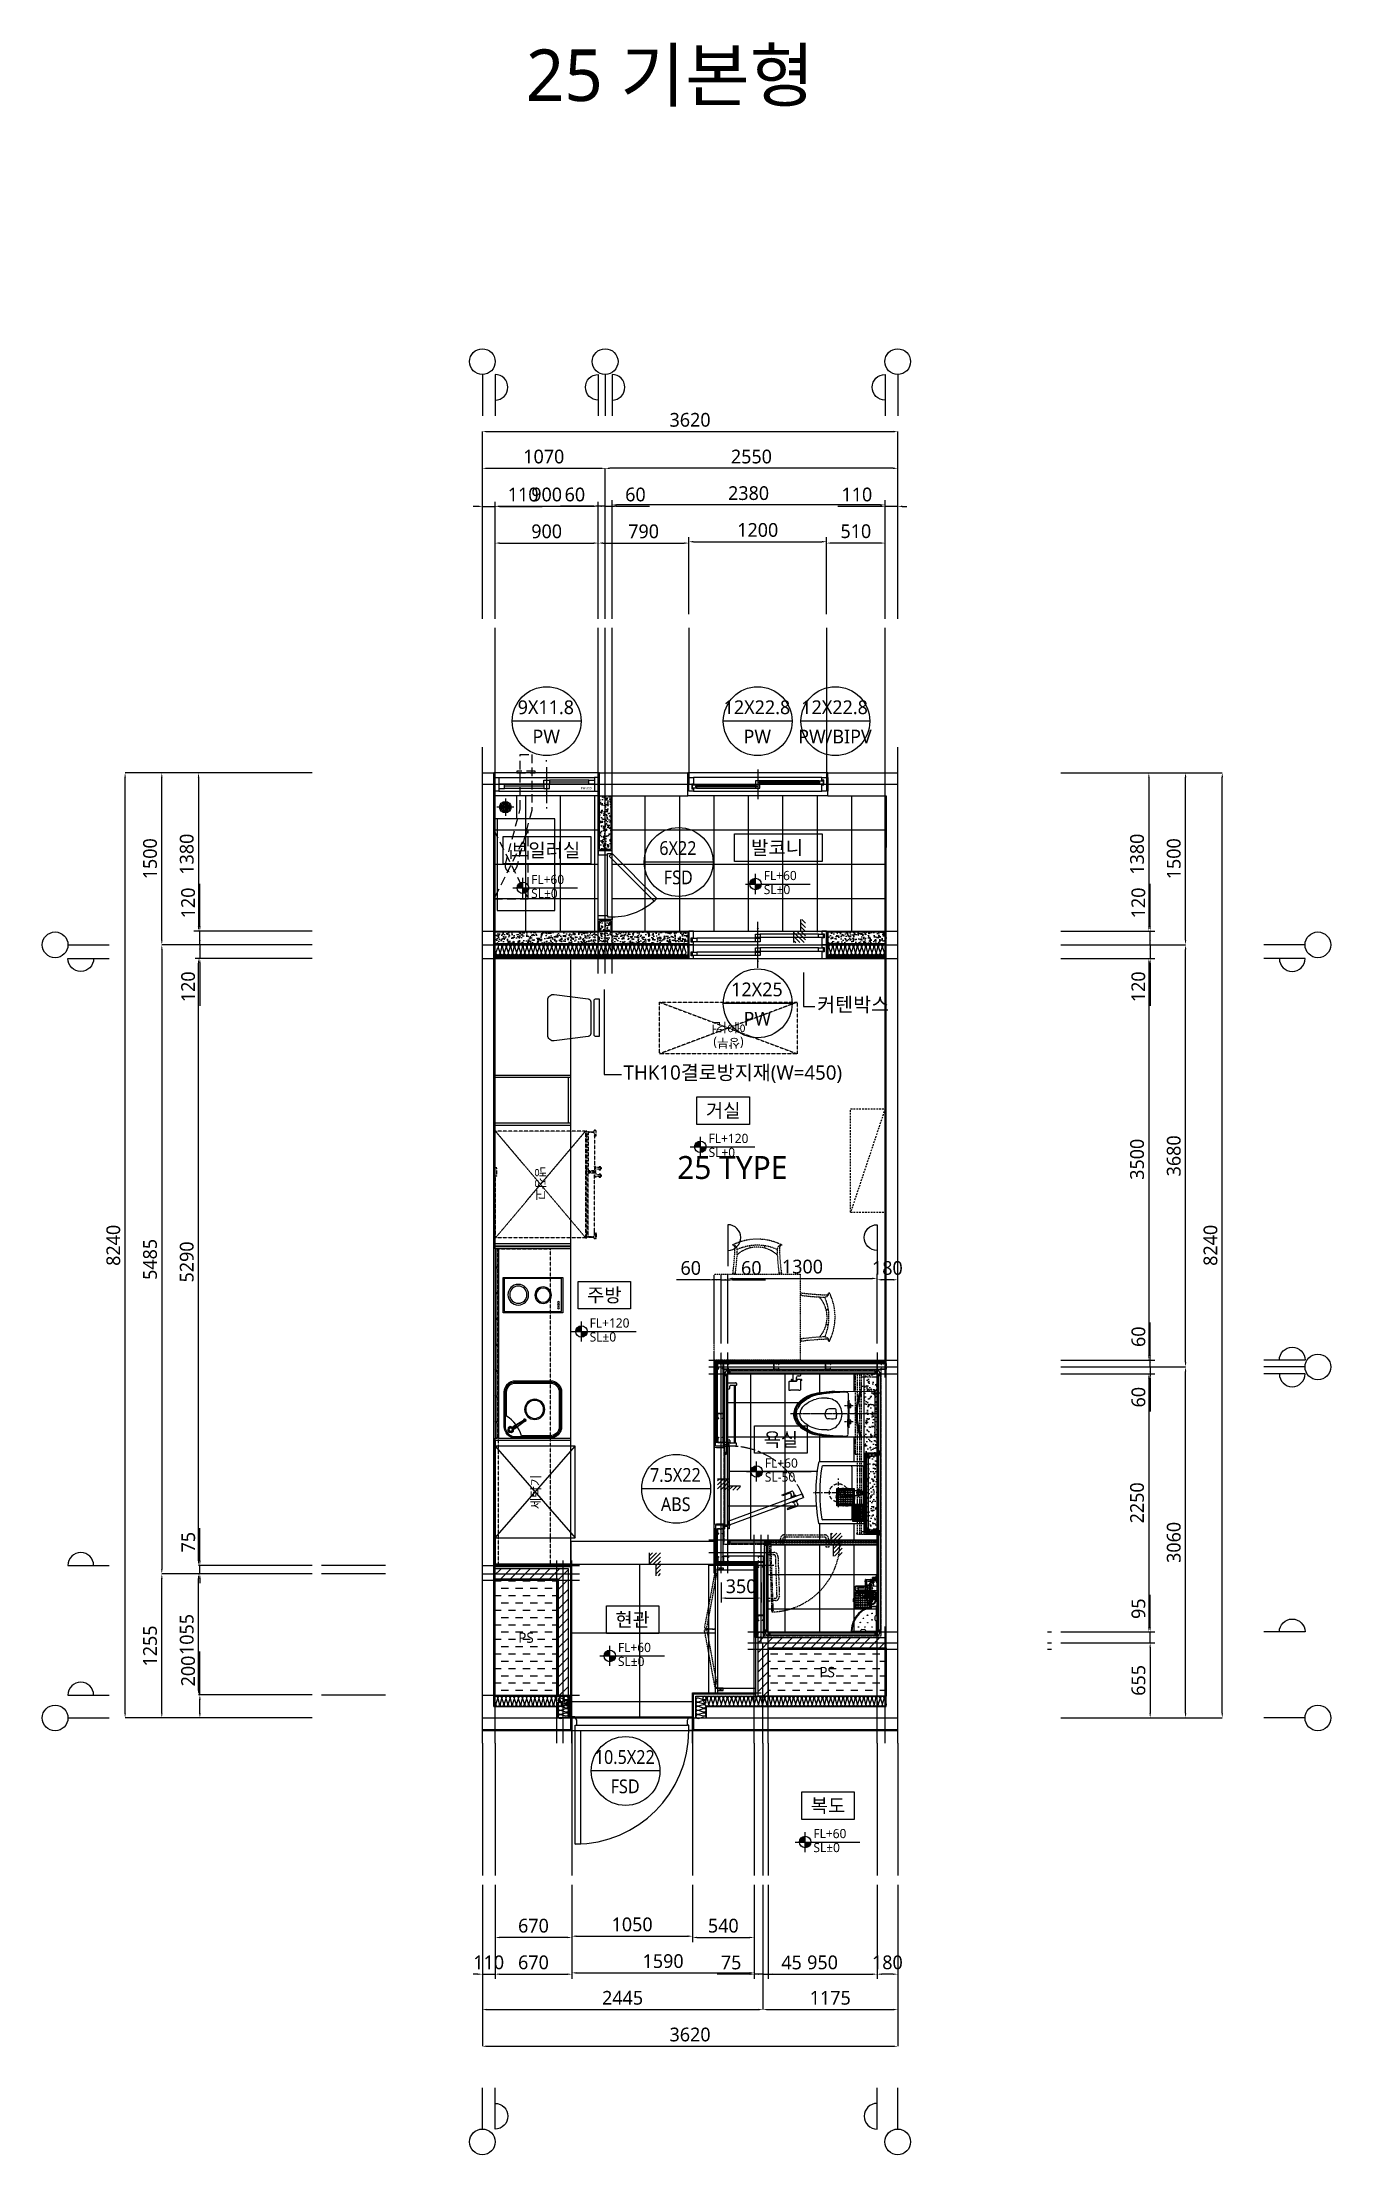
# Model space of a CAD drawing. Extents: x 42284 to 53516, y 22095 to 40513.
import ezdxf
from ezdxf.enums import TextEntityAlignment as Align

# ---------------------------------------------------------------- set-up
doc = ezdxf.new("R2010")
doc.units = 0
doc.header["$MEASUREMENT"] = 0
for name, pattern in [('UP-ADD-LT-1', [62, 60, -1, 0, -1]), ('UP-ADD-LT-10', [65, 60, -2, 1, -2]), ('UP-ADD-LT-11', [70, 31, -13, 13, -13]), ('UP-ADD-LT-12', [4.7625, 3.175, -1.5875]), ('UP-ADD-LT-2', [50.8, 31.75, -6.35, 6.35, -6.35]), ('UP-ADD-LT-3', [2.5, 1.5, -1]), ('UP-ADD-LT-4', [2.5, 1.5, -1]), ('UP-ADD-LT-5', [2.3, 1.5, -0.8]), ('UP-ADD-LT-6', [1.5, 1, -0.5]), ('UP-ADD-LT-7', [4.7625, 3.175, -1.5875]), ('UP-ADD-LT-8', [0.75, 0.5, -0.25]), ('UP-ADD-LT-9', [65, 60, -2, 1, -2])]:
    doc.linetypes.add(name, pattern=pattern)
for name, color, linetype in [('25B_0', 7, 'Continuous'), ('25B_0 TILE LINE & HATCH', 8, 'Continuous'), ('25B_253', 253, 'Continuous'), ('25B_A-CEN', 1, 'UP-ADD-LT-1'), ('25B_A-CON', 2, 'Continuous'), ('25B_A-Drain', 8, 'Continuous'), ('25B_A-ETC', 7, 'Continuous'), ('25B_A-FIN', 8, 'Continuous'), ('25B_A-GIP', 6, 'Continuous'), ('25B_A-INS', 9, 'Continuous'), ('25B_A-MC', 171, 'Continuous'), ('25B_A-TEXT', 3, 'Continuous'), ('25B_A-TILE', 253, 'Continuous'), ('25B_A-WALB', 3, 'Continuous'), ('25B_AA-AXIS-BUBL', 7, 'Continuous'), ('25B_AA-DWXM-WIND', 4, 'Continuous'), ('25B_AA-EL-PCN4', 4, 'Continuous'), ('25B_AA-EL-PCN8', 8, 'Continuous'), ('25B_AA-WAXM-DRYW', 7, 'Continuous'), ('25B_AA-XXXX-DIMS', 7, 'Continuous'), ('25B_AA-XXXX-PATT', 8, 'Continuous'), ('25B_AA-XXXX-TEXT', 3, 'Continuous'), ('25B_CENTER', 2, 'UP-ADD-LT-9'), ('25B_Def-PrintX', 147, 'Continuous'), ('25B_DEFPOINT', 163, 'Continuous'), ('25B_DEFPOINTS', 145, 'Continuous'), ('25B_DIM', 7, 'Continuous'), ('25B_F-KIT', 6, 'Continuous'), ('25B_LEADER', 7, 'Continuous'), ('25B_LH-UBR', 4, 'Continuous'), ('25B_M-AIR', 1, 'UP-ADD-LT-6'), ('25B_S-SHAFT', 1, 'Continuous'), ('25B_SYM', 7, 'Continuous'), ('25B_TEXT', 3, 'Continuous'), ('25B_TILE LINE & HATCH', 252, 'Continuous'), ('25B_TOIL', 4, 'Continuous'), ('25B_U-59A-확장$0$AA-DWXM-WIND', 4, 'Continuous'), ('25B_UBR WALL', 4, 'Continuous'), ('25B_UBR-TILE LINE & HATCH', 252, 'Continuous'), ('25B_UBR내부자재', 6, 'Continuous'), ('25B_X-25$0$02_F-KIT', 6, 'Continuous'), ('25B_X-25$0$AA-DETL-PCN9', 9, 'Continuous'), ('25B_X-25$0$AA-DWXM-WIND', 4, 'Continuous'), ('25B_X-25$0$AA-FFXM-KICH', 4, 'Continuous'), ('25B_X-25$0$AA-FFXM-SANI', 4, 'Continuous'), ('25B_X-25$0$AA-XXXX-FINL', 6, 'Continuous'), ('25B_X-25$0$AA-XXXX-FUR', 8, 'Continuous'), ('25B_X-25$0$AA-XXXX-PAT1', 9, 'Continuous'), ('25B_X-25$0$AA-XXXX-PAT2', 1, 'Continuous'), ('25B_X-25$0$ETC', 6, 'Continuous'), ('25B_X-55$0$02_F-KIT', 6, 'Continuous'), ('25B_X-55$0$AA-DWXM-WIND', 4, 'Continuous'), ('25B_X-55$0$AA-XXXX-PAT2', 1, 'Continuous'), ('25B_X-84$0$AA-DWXM-STHC', 9, 'Continuous'), ('25B_도기&수전', 6, 'Continuous'), ('25B_수전', 6, 'Continuous'), ('25B_위생기구', 6, 'Continuous'), ('UP-SHEET', 7, 'Continuous')]:
    doc.layers.add(name, color=color, linetype=linetype)
doc.layers.add('25B_A-door', color=4, linetype='Continuous', lineweight=25)
doc.styles.add('UP-A31-REDRAW', font='malgun.ttf')
doc.dimstyles.new('ISO-25', dxfattribs={"dimtxt": 2.5, "dimasz": 2.5, "dimexe": 1.25, "dimexo": 0.625, "dimtad": 1, "dimdsep": 46, "dimtxsty": 'Standard', "dimcen": 2.5, "dimadec": 0, "dimazin": 0, "dimtfac": 1, "dimtmove": 0, "dimatfit": 3, "dimfxl": 1, "dimarcsym": 0})
pattern_1 = [(45, (46120.87, 25683.684), (-42.4264, 42.4264), [])]
pattern_2 = [(140, (46120.87, 25683.684), (7.96954, 91.09233), [9.525, -104.775]), (85, (46120.87, 25683.68), (-95.5284, -17.6217), [7.62, -83.8203]), (190.4514, (46121.535, 25691.275), (-87.5589, 73.4706), [8.095, -89.0451]), (136.1842, (46095.47, 25683.68), (21.0212, 135.5395), [14.2875, -157.1625]), (186.6356, (46097.22, 25694.98), (-123.713, 118.702), [12.1425, -133.5678]), (81.1842, (46095.47, 25683.68), (-123.713, 118.702), [11.43, -125.7299]), (111, (46101.82, 25696.384), (51.1326, 75.8072), [9.525, -104.775]), (56, (46101.82, 25696.38), (-92.094, 30.901), [7.62, -83.82]), (161.4514, (46106.08, 25702.7), (-40.9614, 106.7082), [8.095, -89.045]), (127.5, (46120.87, 25683.684), (-42.27752, 1.5443), [0, -82.804, 0, -85.09, 0, -84.1375]), (97.5, (46120.87, 25683.684), (-50.09029, 33.40983), [0, -48.514, 0, -80.899, 0, -32.0675]), (57.5, (46120.87, 25655.363), (2.86437, 67.7953), [0, -31.75, 0, -99.06, 0, -131.445]), (47.5, (46120.87, 25642.663), (-12.71325, 74.0646), [0, -41.275, 0, -65.786, 0, -93.345])]
pattern_3 = [(50, (46120.87, 25683.684), (91.09233, -7.96954), [9.525, -104.775]), (355, (46120.87, 25683.68), (-17.6217, 95.5284), [7.62, -83.8203]), (100.4514, (46128.46, 25683.02), (73.4706, 87.5589), [8.095, -89.0451]), (46.1842, (46120.87, 25709.08), (135.5395, -21.0212), [14.2875, -157.1625]), (96.6356, (46132.17, 25707.33), (118.702, 123.713), [12.1425, -133.5678]), (351.1842, (46120.87, 25709.08), (118.702, 123.713), [11.43, -125.7299]), (21, (46133.57, 25702.734), (75.8072, -51.1326), [9.525, -104.775]), (326, (46133.57, 25702.73), (30.901, 92.094), [7.62, -83.82]), (71.4514, (46139.89, 25698.47), (106.7082, 40.9614), [8.095, -89.045]), (37.5, (46120.87, 25683.684), (1.5443, 42.27752), [0, -82.804, 0, -85.09, 0, -84.1375]), (7.5, (46120.87, 25683.684), (33.40983, 50.09029), [0, -48.514, 0, -80.899, 0, -32.0675]), (327.5, (46092.55, 25683.684), (67.7953, -2.86437), [0, -31.75, 0, -99.06, 0, -131.445]), (317.5, (46079.85, 25683.684), (74.0646, 12.71325), [0, -41.275, 0, -65.786, 0, -93.345])]
pattern_4 = [(0, (27550.87, 173.56), (63.5, 63.5), [63.5, -63.5])]
pattern_5 = [(45, (0, 0), (-17.960512, 17.960512), [])]

msp = doc.modelspace()

# ---------------------------------------------------------------- texts
at = {"layer": '25B_A-TEXT', "style": 'UP-A31-REDRAW'}
for p in [(46500.9, 26603.6, 0), (49125.9, 26303.6, 0)]:
    msp.add_text('PS', height=90, dxfattribs=at).set_placement(p, align=Align.MIDDLE_CENTER)
at = {"layer": '25B_AA-XXXX-TEXT', "style": 'UP-A31-REDRAW'}
for s, p in [('보일러실', (46672.3, 33468.5)), ('발코니', (48689.3, 33490.5)), ('거실', (48220, 31198.7)), ('주방', (47183.2, 29589.8)), ('욕실', (48722.5, 28331.2)), ('현관', (47430, 26760.7)), ('복도', (49133.7, 25138.3))]:
    msp.add_text(s, height=120, dxfattribs=at).set_placement(p, align=Align.MIDDLE_CENTER)
at = {"layer": '25B_Def-PrintX', "style": 'UP-A31-REDRAW', "width": 0.8}
msp.add_text('PW-900', height=20, dxfattribs=at).set_placement((46979.1, 33999.8))
at = {"layer": '25B_DEFPOINT', "style": 'UP-A31-REDRAW'}
for s, rotation, p in [('에어컨', 180, (48265.9, 31923.8)), ('(상부)', 180, (48265.9, 31784.9)), ('냉장고', 270, (46626.7, 30563.6)), ('세탁기', 90, (46586.1, 27873.6))]:
    msp.add_text(s, height=80, rotation=rotation, dxfattribs=at).set_placement(p, align=Align.MIDDLE_CENTER)
at = {"layer": '25B_DEFPOINT', "insert": (48779.2, 30599.7), "char_height": 200, "width": 1601.476, "attachment_point": 9, "style": 'UP-A31-REDRAW'}
msp.add_mtext('25 TYPE', dxfattribs=at)
at = {"layer": '25B_DEFPOINTS', "style": 'UP-A31-REDRAW', "width": 0.9}
for s, p in [('외부', (48520.9, 32785.1)), ('내부', (48520.9, 32499.7))]:
    msp.add_text(s, height=10, dxfattribs=at).set_placement(p, align=Align.MIDDLE_CENTER)
at = {"layer": '25B_SYM', "color": 3, "style": 'UP-A31-REDRAW'}
for s, p in [('9X11.8', (46673.9, 34715)), ('PW', (46677.1, 34459.5)), ('12X25', (48513.9, 32255)), ('PW', (48517.1, 31999.5))]:
    msp.add_text(s, height=120, dxfattribs=at).set_placement(p, align=Align.MIDDLE_CENTER)
at = {"layer": '25B_SYM', "color": 1, "style": 'UP-A31-REDRAW'}
for s, p in [('12X22.8', (48513.9, 34715)), ('PW', (48517.1, 34459.5))]:
    msp.add_text(s, height=120, dxfattribs=at).set_placement(p, align=Align.MIDDLE_CENTER)
at = {"layer": '25B_SYM', "color": 4, "style": 'UP-A31-REDRAW'}
for s, p in [('12X22.8', (49190.9, 34715)), ('PW/BIPV', (49194.1, 34459.5))]:
    msp.add_text(s, height=120, dxfattribs=at).set_placement(p, align=Align.MIDDLE_CENTER)
at = {"layer": '25B_SYM', "color": 3, "style": 'UP-A31-REDRAW', "width": 0.9}
for s, p in [('6X22', (47825, 33487)), ('FSD', (47828.1, 33231.6)), ('7.5X22', (47803.2, 28022.3, 0)), ('ABS', (47806.3, 27766.9, 0)), ('10.5X22', (47361.9, 25562.7, 0)), ('FSD', (47365.1, 25307.2, 0))]:
    msp.add_text(s, height=120, dxfattribs=at).set_placement(p, align=Align.MIDDLE_CENTER)
at = {"layer": '25B_SYM', "color": 7, "style": 'UP-A31-REDRAW'}
for s, p in [('FL+60', (46545.9, 33149.9)), ('SL±0', (48573.5, 33061.9)), ('FL+60', (48573.5, 33183.9)), ('SL±0', (46545.9, 33027.9)), ('FL+120', (48092.6, 30892.1)), ('SL±0', (48092.6, 30770.1)), ('FL+120', (47055.8, 29283.2)), ('SL±0', (47055.8, 29161.2)), ('SL-50', (48583.1, 27939.7)), ('FL+60', (48583.1, 28061.7)), ('FL+60', (47302.6, 26454.1)), ('SL±0', (47302.6, 26332.1)), ('FL+60', (49006.3, 24831.7)), ('SL±0', (49006.3, 24709.7))]:
    msp.add_text(s, height=80, dxfattribs=at).set_placement(p, align=Align.BOTTOM_LEFT)
at = {"layer": '25B_TEXT', "style": 'UP-A31-REDRAW'}
for s, p in [('커텐박스', (49038.9, 32123.4)), ('THK10결로방지재(W=450)', (47352, 31530.5))]:
    msp.add_text(s, height=125, dxfattribs=at).set_placement(p, align=Align.MIDDLE_LEFT)
at = {"layer": 'UP-SHEET', "style": 'UP-A31-REDRAW'}
msp.add_text('25 기본형', height=450, dxfattribs=at).set_placement((46500, 40000))

# ---------------------------------------------------------------- blocks, each defined once
blk = doc.blocks.new('*D1')
at = {"layer": '25B_DIM', "color": 7, "lineweight": -2, "transparency": 16777216}
for p, q in [((46121, 35486), (46121, 37118)), ((46161, 37118), (49701, 37118)), ((49741, 35486), (49741, 37118))]:
    blk.add_line(p, q, dxfattribs=at)
at = {"layer": '25B_DIM', "color": 7, "transparency": 16777216}
for points in [[(46161, 37125), (46161, 37111), (46121, 37118)], [(49701, 37125), (49701, 37111), (49741, 37118)]]:
    blk.add_solid(points, dxfattribs=at)
at = {"layer": 'Defpoints', "color": 0, "transparency": 16777216}
for p in [(49741, 37118), (46121, 35406), (49741, 35406)]:
    blk.add_point(p, dxfattribs=at)
at = {"layer": '25B_DIM', "color": 3, "transparency": 16777216, "insert": (47931, 37220), "char_height": 120, "attachment_point": 5, "style": 'UP-A31-REDRAW'}
blk.add_mtext('3620', dxfattribs=at)
blk = doc.blocks.new('*D2')
at = {"layer": '25B_DIM', "color": 7, "lineweight": -2, "transparency": 16777216}
for p, q in [((51162, 28964), (52250, 28964)), ((52250, 25944), (52250, 28924)), ((51162, 25904), (52250, 25904))]:
    blk.add_line(p, q, dxfattribs=at)
at = {"layer": '25B_DIM', "color": 7, "transparency": 16777216}
for points in [[(52244, 28924), (52257, 28924), (52250, 28964)], [(52244, 25944), (52257, 25944), (52250, 25904)]]:
    blk.add_solid(points, dxfattribs=at)
at = {"layer": 'Defpoints', "color": 0, "transparency": 16777216}
for p in [(51082, 28964), (52250, 28964), (51082, 25904)]:
    blk.add_point(p, dxfattribs=at)
at = {"layer": '25B_DIM', "color": 3, "transparency": 16777216, "insert": (52148, 27434), "char_height": 120, "attachment_point": 5, "rotation": 90, "style": 'UP-A31-REDRAW'}
blk.add_mtext('3060', dxfattribs=at)
blk = doc.blocks.new('*D3')
at = {"layer": '25B_DIM', "color": 7, "lineweight": -2, "transparency": 16777216}
for p, q in [((51162, 32644), (52250, 32644)), ((52250, 29004), (52250, 32604)), ((51162, 28964), (52250, 28964))]:
    blk.add_line(p, q, dxfattribs=at)
at = {"layer": '25B_DIM', "color": 7, "transparency": 16777216}
for points in [[(52244, 32604), (52257, 32604), (52250, 32644)], [(52244, 29004), (52257, 29004), (52250, 28964)]]:
    blk.add_solid(points, dxfattribs=at)
at = {"layer": 'Defpoints', "color": 0, "transparency": 16777216}
for p in [(51082, 32644), (52250, 32644), (51082, 28964)]:
    blk.add_point(p, dxfattribs=at)
at = {"layer": '25B_DIM', "color": 3, "transparency": 16777216, "insert": (52148, 30804), "char_height": 120, "attachment_point": 5, "rotation": 90, "style": 'UP-A31-REDRAW'}
blk.add_mtext('3680', dxfattribs=at)
blk = doc.blocks.new('*D4')
at = {"layer": '25B_DIM', "color": 7, "lineweight": -2, "transparency": 16777216}
for p, q in [((51162, 34144), (52250, 34144)), ((52250, 32684), (52250, 34104)), ((51162, 32644), (52250, 32644))]:
    blk.add_line(p, q, dxfattribs=at)
at = {"layer": '25B_DIM', "color": 7, "transparency": 16777216}
for points in [[(52244, 34104), (52257, 34104), (52250, 34144)], [(52244, 32684), (52257, 32684), (52250, 32644)]]:
    blk.add_solid(points, dxfattribs=at)
at = {"layer": 'Defpoints', "color": 0, "transparency": 16777216}
for p in [(51082, 34144), (52250, 34144), (51082, 32644)]:
    blk.add_point(p, dxfattribs=at)
at = {"layer": '25B_DIM', "color": 3, "transparency": 16777216, "insert": (52148, 33394), "char_height": 120, "attachment_point": 5, "rotation": 90, "style": 'UP-A31-REDRAW'}
blk.add_mtext('1500', dxfattribs=at)
blk = doc.blocks.new('*D5')
at = {"layer": '25B_DIM', "color": 7, "lineweight": -2, "transparency": 16777216}
for p, q in [((51162, 34144), (52570, 34144)), ((52570, 25944), (52570, 34104)), ((51162, 25904), (52570, 25904))]:
    blk.add_line(p, q, dxfattribs=at)
at = {"layer": '25B_DIM', "color": 7, "transparency": 16777216}
for points in [[(52564, 34104), (52577, 34104), (52570, 34144)], [(52564, 25944), (52577, 25944), (52570, 25904)]]:
    blk.add_solid(points, dxfattribs=at)
at = {"layer": 'Defpoints', "color": 0, "transparency": 16777216}
for p in [(51082, 34144), (52570, 34144), (51082, 25904)]:
    blk.add_point(p, dxfattribs=at)
at = {"layer": '25B_DIM', "color": 3, "transparency": 16777216, "insert": (52468, 30024), "char_height": 120, "attachment_point": 5, "rotation": 90, "style": 'UP-A31-REDRAW'}
blk.add_mtext('8240', dxfattribs=at)
blk = doc.blocks.new('*D6')
at = {"layer": '25B_DIM', "color": 7, "lineweight": -2, "transparency": 16777216}
for p, q in [((44638, 27159), (43646, 27159)), ((43646, 26144), (43646, 27119)), ((44638, 26104), (43646, 26104))]:
    blk.add_line(p, q, dxfattribs=at)
at = {"layer": '25B_DIM', "color": 7, "transparency": 16777216}
for points in [[(43640, 27119), (43653, 27119), (43646, 27159)], [(43640, 26144), (43653, 26144), (43646, 26104)]]:
    blk.add_solid(points, dxfattribs=at)
at = {"layer": 'Defpoints', "color": 0, "transparency": 16777216}
for p in [(43646, 27159), (44718, 27159), (44718, 26104)]:
    blk.add_point(p, dxfattribs=at)
at = {"layer": '25B_DIM', "color": 3, "transparency": 16777216, "insert": (43544, 26631), "char_height": 120, "attachment_point": 5, "rotation": 90, "style": 'UP-A31-REDRAW'}
blk.add_mtext('1055', dxfattribs=at)
blk = doc.blocks.new('*D7')
at = {"layer": '25B_DIM', "color": 7, "lineweight": -2, "transparency": 16777216}
for p, q in [((44638, 32524), (43646, 32524)), ((43646, 27274), (43646, 32484)), ((44638, 27234), (43646, 27234))]:
    blk.add_line(p, q, dxfattribs=at)
at = {"layer": '25B_DIM', "color": 7, "transparency": 16777216}
for points in [[(43640, 32484), (43653, 32484), (43646, 32524)], [(43640, 27274), (43653, 27274), (43646, 27234)]]:
    blk.add_solid(points, dxfattribs=at)
at = {"layer": 'Defpoints', "color": 0, "transparency": 16777216}
for p in [(43646, 32524), (44718, 32524), (44718, 27234)]:
    blk.add_point(p, dxfattribs=at)
at = {"layer": '25B_DIM', "color": 3, "transparency": 16777216, "insert": (43544, 29879), "char_height": 120, "attachment_point": 5, "rotation": 90, "style": 'UP-A31-REDRAW'}
blk.add_mtext('5290', dxfattribs=at)
blk = doc.blocks.new('*D8')
at = {"layer": '25B_DIM', "color": 7, "lineweight": -2, "transparency": 16777216}
for p, q in [((44638, 34144), (43326, 34144)), ((43326, 32684), (43326, 34104)), ((44638, 32644), (43326, 32644))]:
    blk.add_line(p, q, dxfattribs=at)
at = {"layer": '25B_DIM', "color": 7, "transparency": 16777216}
for points in [[(43320, 34104), (43333, 34104), (43326, 34144)], [(43320, 32684), (43333, 32684), (43326, 32644)]]:
    blk.add_solid(points, dxfattribs=at)
at = {"layer": 'Defpoints', "color": 0, "transparency": 16777216}
for p in [(43326, 34144), (44718, 34144), (44718, 32644)]:
    blk.add_point(p, dxfattribs=at)
at = {"layer": '25B_DIM', "color": 3, "transparency": 16777216, "insert": (43224, 33394), "char_height": 120, "attachment_point": 5, "rotation": 90, "style": 'UP-A31-REDRAW'}
blk.add_mtext('1500', dxfattribs=at)
blk = doc.blocks.new('*D9')
at = {"layer": '25B_DIM', "color": 7, "lineweight": -2, "transparency": 16777216}
for p, q in [((44598, 34144), (43006, 34144)), ((43006, 25944), (43006, 34104)), ((44598, 25904), (43006, 25904))]:
    blk.add_line(p, q, dxfattribs=at)
at = {"layer": '25B_DIM', "color": 7, "transparency": 16777216}
for points in [[(43000, 34104), (43013, 34104), (43006, 34144)], [(43000, 25944), (43013, 25944), (43006, 25904)]]:
    blk.add_solid(points, dxfattribs=at)
at = {"layer": 'Defpoints', "color": 0, "transparency": 16777216}
for p in [(43006, 34144), (44718, 34144), (44718, 25904)]:
    blk.add_point(p, dxfattribs=at)
at = {"layer": '25B_DIM', "color": 3, "transparency": 16777216, "insert": (42904, 30024), "char_height": 120, "attachment_point": 5, "rotation": 90, "style": 'UP-A31-REDRAW'}
blk.add_mtext('8240', dxfattribs=at)
blk = doc.blocks.new('*D10')
at = {"layer": '25B_DIM', "color": 7, "lineweight": -2, "transparency": 16777216}
for p, q in [((46121, 24449), (46121, 23041)), ((49741, 24449), (49741, 23041)), ((46161, 23041), (49701, 23041))]:
    blk.add_line(p, q, dxfattribs=at)
at = {"layer": '25B_DIM', "color": 7, "transparency": 16777216}
for points in [[(46161, 23048), (46161, 23034), (46121, 23041)], [(49701, 23048), (49701, 23034), (49741, 23041)]]:
    blk.add_solid(points, dxfattribs=at)
at = {"layer": 'Defpoints', "color": 0, "transparency": 16777216}
for p in [(46121, 24529), (49741, 24529), (49741, 23041)]:
    blk.add_point(p, dxfattribs=at)
at = {"layer": '25B_DIM', "color": 3, "transparency": 16777216, "insert": (47931, 23143), "char_height": 120, "attachment_point": 5, "style": 'UP-A31-REDRAW'}
blk.add_mtext('3620', dxfattribs=at)
blk = doc.blocks.new('*D11')
at = {"layer": '25B_DIM', "color": 7, "lineweight": -2, "transparency": 16777216}
for p, q in [((46121, 24449), (46121, 23361)), ((48566, 24449), (48566, 23361)), ((46161, 23361), (48526, 23361))]:
    blk.add_line(p, q, dxfattribs=at)
at = {"layer": '25B_DIM', "color": 7, "transparency": 16777216}
for points in [[(46161, 23368), (46161, 23354), (46121, 23361)], [(48526, 23368), (48526, 23354), (48566, 23361)]]:
    blk.add_solid(points, dxfattribs=at)
at = {"layer": 'Defpoints', "color": 0, "transparency": 16777216}
for p in [(46121, 24529), (48566, 24529), (48566, 23361)]:
    blk.add_point(p, dxfattribs=at)
at = {"layer": '25B_DIM', "color": 3, "transparency": 16777216, "insert": (47343, 23463), "char_height": 120, "attachment_point": 5, "style": 'UP-A31-REDRAW'}
blk.add_mtext('2445', dxfattribs=at)
blk = doc.blocks.new('*D12')
at = {"layer": '25B_DIM', "color": 7, "lineweight": -2, "transparency": 16777216}
for p, q in [((48566, 24449), (48566, 23361)), ((49741, 24449), (49741, 23361)), ((48606, 23361), (49701, 23361))]:
    blk.add_line(p, q, dxfattribs=at)
at = {"layer": '25B_DIM', "color": 7, "transparency": 16777216}
for points in [[(48606, 23368), (48606, 23354), (48566, 23361)], [(49701, 23368), (49701, 23354), (49741, 23361)]]:
    blk.add_solid(points, dxfattribs=at)
at = {"layer": 'Defpoints', "color": 0, "transparency": 16777216}
for p in [(48566, 24529), (49741, 24529), (49741, 23361)]:
    blk.add_point(p, dxfattribs=at)
at = {"layer": '25B_DIM', "color": 3, "transparency": 16777216, "insert": (49153, 23463), "char_height": 120, "attachment_point": 5, "style": 'UP-A31-REDRAW'}
blk.add_mtext('1175', dxfattribs=at)
blk = doc.blocks.new('*D13')
at = {"layer": '25B_AA-XXXX-DIMS', "color": 0, "lineweight": -2, "transparency": 16777216}
for p, q in [((47131, 35526), (47131, 36186)), ((47171, 36146), (47881, 36146)), ((47921, 35526), (47921, 36186))]:
    blk.add_line(p, q, dxfattribs=at)
at = {"layer": '25B_AA-XXXX-DIMS', "color": 0, "transparency": 16777216}
for points in [[(47171, 36153), (47171, 36140), (47131, 36146)], [(47881, 36153), (47881, 36140), (47921, 36146)]]:
    blk.add_solid(points, dxfattribs=at)
at = {"layer": 'Defpoints', "color": 0, "transparency": 16777216}
for p in [(47921, 36146), (47131, 35406), (47921, 35406)]:
    blk.add_point(p, dxfattribs=at)
at = {"layer": '25B_AA-XXXX-DIMS', "color": 3, "transparency": 16777216, "insert": (47526, 36248), "char_height": 120, "attachment_point": 5, "style": 'UP-A31-REDRAW'}
blk.add_mtext('790', dxfattribs=at)
blk = doc.blocks.new('*D14')
at = {"layer": '25B_AA-XXXX-DIMS', "color": 0, "lineweight": -2, "transparency": 16777216}
for p, q in [((47921, 35526), (47921, 36198)), ((47961, 36158), (49081, 36158)), ((49121, 35526), (49121, 36198))]:
    blk.add_line(p, q, dxfattribs=at)
at = {"layer": '25B_AA-XXXX-DIMS', "color": 0, "transparency": 16777216}
for points in [[(47961, 36165), (47961, 36151), (47921, 36158)], [(49081, 36165), (49081, 36151), (49121, 36158)]]:
    blk.add_solid(points, dxfattribs=at)
at = {"layer": 'Defpoints', "color": 0, "transparency": 16777216}
for p in [(49121, 36158), (47921, 35406), (49121, 35406)]:
    blk.add_point(p, dxfattribs=at)
at = {"layer": '25B_AA-XXXX-DIMS', "color": 3, "transparency": 16777216, "insert": (48521, 36260), "char_height": 120, "attachment_point": 5, "style": 'UP-A31-REDRAW'}
blk.add_mtext('1200', dxfattribs=at)
blk = doc.blocks.new('*D15')
at = {"layer": '25B_AA-XXXX-DIMS', "color": 0, "lineweight": -2, "transparency": 16777216}
for p, q in [((49121, 35526), (49121, 36186)), ((49591, 36146), (49161, 36146)), ((49631, 35526), (49631, 36186))]:
    blk.add_line(p, q, dxfattribs=at)
at = {"layer": '25B_AA-XXXX-DIMS', "color": 0, "transparency": 16777216}
for points in [[(49161, 36153), (49161, 36140), (49121, 36146)], [(49591, 36153), (49591, 36140), (49631, 36146)]]:
    blk.add_solid(points, dxfattribs=at)
at = {"layer": 'Defpoints', "color": 0, "transparency": 16777216}
for p in [(49121, 36146), (49121, 35406), (49631, 35406)]:
    blk.add_point(p, dxfattribs=at)
at = {"layer": '25B_AA-XXXX-DIMS', "color": 3, "transparency": 16777216, "insert": (49376, 36249), "char_height": 120, "attachment_point": 5, "style": 'UP-A31-REDRAW'}
blk.add_mtext('510', dxfattribs=at)
blk = doc.blocks.new('*D16')
at = {"layer": '25B_DIM', "color": 7, "lineweight": -2, "transparency": 16777216}
for p, q in [((46081, 36466), (46041, 36466)), ((46121, 35486), (46121, 36506)), ((46121, 36466), (46231, 36466)), ((46231, 35486), (46231, 36506)), ((46271, 36466), (46642, 36466))]:
    blk.add_line(p, q, dxfattribs=at)
at = {"layer": '25B_DIM', "color": 7, "transparency": 16777216}
for points in [[(46081, 36473), (46081, 36460), (46121, 36466)], [(46271, 36473), (46271, 36460), (46231, 36466)]]:
    blk.add_solid(points, dxfattribs=at)
at = {"layer": 'Defpoints', "color": 0, "transparency": 16777216}
for p in [(46231, 36466), (46121, 35406), (46231, 35406)]:
    blk.add_point(p, dxfattribs=at)
at = {"layer": '25B_DIM', "color": 3, "transparency": 16777216, "insert": (46476, 36569), "char_height": 120, "attachment_point": 5, "style": 'UP-A31-REDRAW'}
blk.add_mtext('110', dxfattribs=at)
blk = doc.blocks.new('*D17')
at = {"layer": '25B_AA-XXXX-DIMS', "color": 0, "lineweight": -2, "transparency": 16777216}
for p, q in [((46231, 35526), (46231, 36186)), ((46271, 36146), (47091, 36146)), ((47131, 35526), (47131, 36186))]:
    blk.add_line(p, q, dxfattribs=at)
at = {"layer": '25B_AA-XXXX-DIMS', "color": 0, "transparency": 16777216}
for points in [[(46271, 36153), (46271, 36140), (46231, 36146)], [(47091, 36153), (47091, 36140), (47131, 36146)]]:
    blk.add_solid(points, dxfattribs=at)
at = {"layer": 'Defpoints', "color": 0, "transparency": 16777216}
for p in [(47131, 36146), (46231, 35406), (47131, 35406)]:
    blk.add_point(p, dxfattribs=at)
at = {"layer": '25B_AA-XXXX-DIMS', "color": 3, "transparency": 16777216, "insert": (46681, 36248), "char_height": 120, "attachment_point": 5, "style": 'UP-A31-REDRAW'}
blk.add_mtext('900', dxfattribs=at)
blk = doc.blocks.new('*D18')
at = {"layer": '25B_DIM', "color": 7, "lineweight": -2, "transparency": 16777216}
for p, q in [((46231, 24449), (46231, 23950)), ((46901, 24449), (46901, 23950)), ((46861, 23990), (46271, 23990))]:
    blk.add_line(p, q, dxfattribs=at)
at = {"layer": '25B_DIM', "color": 7, "transparency": 16777216}
for points in [[(46271, 23996), (46271, 23983), (46231, 23990)], [(46861, 23996), (46861, 23983), (46901, 23990)]]:
    blk.add_solid(points, dxfattribs=at)
at = {"layer": 'Defpoints', "color": 0, "transparency": 16777216}
for p in [(46231, 24529), (46901, 24529), (46231, 23990)]:
    blk.add_point(p, dxfattribs=at)
at = {"layer": '25B_DIM', "color": 3, "transparency": 16777216, "insert": (46566, 24092), "char_height": 120, "attachment_point": 5, "style": 'UP-A31-REDRAW'}
blk.add_mtext('670', dxfattribs=at)
blk = doc.blocks.new('*D19')
at = {"layer": '25B_AA-XXXX-DIMS', "color": 0, "lineweight": -2, "transparency": 16777216}
for p, q in [((46901, 24409), (46901, 23961)), ((47951, 24409), (47951, 23961)), ((46941, 24001), (47911, 24001))]:
    blk.add_line(p, q, dxfattribs=at)
at = {"layer": '25B_AA-XXXX-DIMS', "color": 0, "transparency": 16777216}
for points in [[(46941, 24008), (46941, 23994), (46901, 24001)], [(47911, 24008), (47911, 23994), (47951, 24001)]]:
    blk.add_solid(points, dxfattribs=at)
at = {"layer": 'Defpoints', "color": 0, "transparency": 16777216}
for p in [(46901, 24529), (47951, 24529), (47951, 24001)]:
    blk.add_point(p, dxfattribs=at)
at = {"layer": '25B_AA-XXXX-DIMS', "color": 3, "transparency": 16777216, "insert": (47426, 24103), "char_height": 120, "attachment_point": 5, "style": 'UP-A31-REDRAW'}
blk.add_mtext('1050', dxfattribs=at)
blk = doc.blocks.new('*D20')
at = {"layer": '25B_DIM', "color": 7, "lineweight": -2, "transparency": 16777216}
for p, q in [((47951, 24449), (47951, 23950)), ((48491, 24449), (48491, 23950)), ((47991, 23990), (48451, 23990))]:
    blk.add_line(p, q, dxfattribs=at)
at = {"layer": '25B_DIM', "color": 7, "transparency": 16777216}
for points in [[(47991, 23996), (47991, 23983), (47951, 23990)], [(48451, 23996), (48451, 23983), (48491, 23990)]]:
    blk.add_solid(points, dxfattribs=at)
at = {"layer": 'Defpoints', "color": 0, "transparency": 16777216}
for p in [(47951, 24529), (48491, 24529), (48491, 23990)]:
    blk.add_point(p, dxfattribs=at)
at = {"layer": '25B_DIM', "color": 3, "transparency": 16777216, "insert": (48221, 24092), "char_height": 120, "attachment_point": 5, "style": 'UP-A31-REDRAW'}
blk.add_mtext('540', dxfattribs=at)
blk = doc.blocks.new('*D21')
at = {"layer": '25B_DIM', "color": 7, "lineweight": -2, "transparency": 16777216}
for p, q in [((49591, 36466), (49220, 36466)), ((49631, 35486), (49631, 36506)), ((49741, 36466), (49631, 36466)), ((49741, 35486), (49741, 36506)), ((49781, 36466), (49821, 36466))]:
    blk.add_line(p, q, dxfattribs=at)
at = {"layer": '25B_DIM', "color": 7, "transparency": 16777216}
for points in [[(49591, 36473), (49591, 36460), (49631, 36466)], [(49781, 36473), (49781, 36460), (49741, 36466)]]:
    blk.add_solid(points, dxfattribs=at)
at = {"layer": 'Defpoints', "color": 0, "transparency": 16777216}
for p in [(49631, 36466), (49631, 35406), (49741, 35406)]:
    blk.add_point(p, dxfattribs=at)
at = {"layer": '25B_DIM', "color": 3, "transparency": 16777216, "insert": (49385, 36569), "char_height": 120, "attachment_point": 5, "style": 'UP-A31-REDRAW'}
blk.add_mtext('110', dxfattribs=at)
blk = doc.blocks.new('*D22')
at = {"layer": '25B_DIM', "color": 7, "lineweight": -2, "transparency": 16777216}
for p, q in [((51162, 32644), (51982, 32644)), ((51942, 32684), (51942, 32724)), ((51942, 32644), (51942, 32524)), ((51162, 32524), (51982, 32524)), ((51942, 32484), (51942, 32112))]:
    blk.add_line(p, q, dxfattribs=at)
at = {"layer": '25B_DIM', "color": 7, "transparency": 16777216}
for points in [[(51935, 32684), (51948, 32684), (51942, 32644)], [(51935, 32484), (51948, 32484), (51942, 32524)]]:
    blk.add_solid(points, dxfattribs=at)
at = {"layer": 'Defpoints', "color": 0, "transparency": 16777216}
for p in [(51082, 32644), (51082, 32524), (51942, 32524)]:
    blk.add_point(p, dxfattribs=at)
at = {"layer": '25B_DIM', "color": 3, "transparency": 16777216, "insert": (51839, 32278), "char_height": 120, "attachment_point": 5, "rotation": 90, "style": 'UP-A31-REDRAW'}
blk.add_mtext('120', dxfattribs=at)
blk = doc.blocks.new('*D23')
at = {"layer": '25B_AA-XXXX-DIMS', "color": 0, "lineweight": -2, "transparency": 16777216}
for p, q in [((51162, 32524), (51970, 32524)), ((51930, 32484), (51930, 29064)), ((51162, 29024), (51970, 29024))]:
    blk.add_line(p, q, dxfattribs=at)
at = {"layer": '25B_AA-XXXX-DIMS', "color": 0, "transparency": 16777216}
for points in [[(51924, 32484), (51937, 32484), (51930, 32524)], [(51924, 29064), (51937, 29064), (51930, 29024)]]:
    blk.add_solid(points, dxfattribs=at)
at = {"layer": 'Defpoints', "color": 0, "transparency": 16777216}
for p in [(51082, 32524), (51082, 29024), (51930, 29024)]:
    blk.add_point(p, dxfattribs=at)
at = {"layer": '25B_AA-XXXX-DIMS', "color": 3, "transparency": 16777216, "insert": (51828, 30774), "char_height": 120, "attachment_point": 5, "rotation": 90, "style": 'UP-A31-REDRAW'}
blk.add_mtext('3500', dxfattribs=at)
blk = doc.blocks.new('*D24')
at = {"layer": '25B_DIM', "color": 7, "lineweight": -2, "transparency": 16777216}
for p, q in [((51942, 29064), (51942, 29351)), ((51162, 29024), (51982, 29024)), ((51162, 28964), (51982, 28964)), ((51942, 28964), (51942, 29024)), ((51942, 28924), (51942, 28884))]:
    blk.add_line(p, q, dxfattribs=at)
at = {"layer": '25B_DIM', "color": 7, "transparency": 16777216}
for points in [[(51935, 29064), (51948, 29064), (51942, 29024)], [(51935, 28924), (51948, 28924), (51942, 28964)]]:
    blk.add_solid(points, dxfattribs=at)
at = {"layer": 'Defpoints', "color": 0, "transparency": 16777216}
for p in [(51082, 29024), (51082, 28964), (51942, 29024)]:
    blk.add_point(p, dxfattribs=at)
at = {"layer": '25B_DIM', "color": 3, "transparency": 16777216, "insert": (51840, 29227), "char_height": 120, "attachment_point": 5, "rotation": 90, "style": 'UP-A31-REDRAW'}
blk.add_mtext('60', dxfattribs=at)
blk = doc.blocks.new('*D25')
at = {"layer": '25B_DIM', "color": 7, "lineweight": -2, "transparency": 16777216}
for p, q in [((51202, 28964), (51982, 28964)), ((51942, 29004), (51942, 29044)), ((51942, 28964), (51942, 28904)), ((51202, 28904), (51982, 28904)), ((51942, 28864), (51942, 28576))]:
    blk.add_line(p, q, dxfattribs=at)
at = {"layer": '25B_DIM', "color": 7, "transparency": 16777216}
for points in [[(51935, 29004), (51948, 29004), (51942, 28964)], [(51935, 28864), (51948, 28864), (51942, 28904)]]:
    blk.add_solid(points, dxfattribs=at)
at = {"layer": 'Defpoints', "color": 0, "transparency": 16777216}
for p in [(51082, 28964), (51082, 28904), (51942, 28904)]:
    blk.add_point(p, dxfattribs=at)
at = {"layer": '25B_DIM', "color": 3, "transparency": 16777216, "insert": (51840, 28700), "char_height": 120, "attachment_point": 5, "rotation": 90, "style": 'UP-A31-REDRAW'}
blk.add_mtext('60', dxfattribs=at)
blk = doc.blocks.new('*D26')
at = {"layer": '25B_DIM', "color": 0, "lineweight": -2, "transparency": 16777216}
for p, q in [((51162, 28904), (51970, 28904)), ((51930, 28864), (51930, 26694)), ((51162, 26654), (51970, 26654))]:
    blk.add_line(p, q, dxfattribs=at)
at = {"layer": '25B_DIM', "color": 0, "transparency": 16777216}
for points in [[(51924, 28864), (51937, 28864), (51930, 28904)], [(51924, 26694), (51937, 26694), (51930, 26654)]]:
    blk.add_solid(points, dxfattribs=at)
at = {"layer": 'Defpoints', "color": 0, "transparency": 16777216}
for p in [(51082, 28904), (51082, 26654), (51930, 26654)]:
    blk.add_point(p, dxfattribs=at)
at = {"layer": '25B_DIM', "color": 3, "transparency": 16777216, "insert": (51828, 27779), "char_height": 120, "attachment_point": 5, "rotation": 90, "style": 'UP-A31-REDRAW'}
blk.add_mtext('2250', dxfattribs=at)
blk = doc.blocks.new('*D27')
at = {"layer": '25B_DIM', "color": 7, "lineweight": -2, "transparency": 16777216}
for p, q in [((51942, 26694), (51942, 26978)), ((51162, 26654), (51982, 26654)), ((51162, 26559), (51982, 26559)), ((51942, 26559), (51942, 26654)), ((51942, 26519), (51942, 26479))]:
    blk.add_line(p, q, dxfattribs=at)
at = {"layer": '25B_DIM', "color": 7, "transparency": 16777216}
for points in [[(51935, 26694), (51948, 26694), (51942, 26654)], [(51935, 26519), (51948, 26519), (51942, 26559)]]:
    blk.add_solid(points, dxfattribs=at)
at = {"layer": 'Defpoints', "color": 0, "transparency": 16777216}
for p in [(51082, 26654), (51082, 26559), (51942, 26654)]:
    blk.add_point(p, dxfattribs=at)
at = {"layer": '25B_DIM', "color": 3, "transparency": 16777216, "insert": (51840, 26856), "char_height": 120, "attachment_point": 5, "rotation": 90, "style": 'UP-A31-REDRAW'}
blk.add_mtext('95', dxfattribs=at)
blk = doc.blocks.new('*D28')
at = {"layer": '25B_DIM', "color": 7, "lineweight": -2, "transparency": 16777216}
for p, q in [((44638, 32644), (43618, 32644)), ((43658, 32684), (43658, 32724)), ((43658, 32644), (43658, 32524)), ((44638, 32524), (43618, 32524)), ((43658, 32484), (43658, 32112))]:
    blk.add_line(p, q, dxfattribs=at)
at = {"layer": '25B_DIM', "color": 7, "transparency": 16777216}
for points in [[(43651, 32684), (43665, 32684), (43658, 32644)], [(43651, 32484), (43665, 32484), (43658, 32524)]]:
    blk.add_solid(points, dxfattribs=at)
at = {"layer": 'Defpoints', "color": 0, "transparency": 16777216}
for p in [(44718, 32644), (43658, 32524), (44718, 32524)]:
    blk.add_point(p, dxfattribs=at)
at = {"layer": '25B_DIM', "color": 3, "transparency": 16777216, "insert": (43556, 32278), "char_height": 120, "attachment_point": 5, "rotation": 90, "style": 'UP-A31-REDRAW'}
blk.add_mtext('120', dxfattribs=at)
blk = doc.blocks.new('*D29')
at = {"layer": '25B_DIM', "color": 7, "lineweight": -2, "transparency": 16777216}
for p, q in [((46121, 24449), (46121, 23630)), ((46231, 24449), (46231, 23630)), ((46081, 23670), (46041, 23670)), ((46121, 23670), (46231, 23670)), ((46271, 23670), (46311, 23670))]:
    blk.add_line(p, q, dxfattribs=at)
at = {"layer": '25B_DIM', "color": 7, "transparency": 16777216}
for points in [[(46081, 23676), (46081, 23663), (46121, 23670)], [(46271, 23676), (46271, 23663), (46231, 23670)]]:
    blk.add_solid(points, dxfattribs=at)
at = {"layer": 'Defpoints', "color": 0, "transparency": 16777216}
for p in [(46121, 24529), (46231, 24529), (46231, 23670)]:
    blk.add_point(p, dxfattribs=at)
at = {"layer": '25B_DIM', "color": 3, "transparency": 16777216, "insert": (46176, 23772), "char_height": 120, "attachment_point": 5, "style": 'UP-A31-REDRAW'}
blk.add_mtext('110', dxfattribs=at)
blk = doc.blocks.new('*D30')
at = {"layer": '25B_DIM', "color": 0, "lineweight": -2, "transparency": 16777216}
for p, q in [((46231, 24449), (46231, 23630)), ((46901, 24449), (46901, 23630)), ((46271, 23670), (46861, 23670))]:
    blk.add_line(p, q, dxfattribs=at)
at = {"layer": '25B_DIM', "color": 0, "transparency": 16777216}
for points in [[(46271, 23676), (46271, 23663), (46231, 23670)], [(46861, 23676), (46861, 23663), (46901, 23670)]]:
    blk.add_solid(points, dxfattribs=at)
at = {"layer": 'Defpoints', "color": 0, "transparency": 16777216}
for p in [(46231, 24529), (46901, 24529), (46901, 23670)]:
    blk.add_point(p, dxfattribs=at)
at = {"layer": '25B_DIM', "color": 3, "transparency": 16777216, "insert": (46566, 23772), "char_height": 120, "attachment_point": 5, "style": 'UP-A31-REDRAW'}
blk.add_mtext('670', dxfattribs=at)
blk = doc.blocks.new('*D31')
at = {"layer": '25B_DIM', "color": 0, "lineweight": -2, "transparency": 16777216}
for p, q in [((46901, 24449), (46901, 23641)), ((48491, 24449), (48491, 23641)), ((46941, 23681), (48451, 23681))]:
    blk.add_line(p, q, dxfattribs=at)
at = {"layer": '25B_DIM', "color": 0, "transparency": 16777216}
for points in [[(46941, 23688), (46941, 23674), (46901, 23681)], [(48451, 23688), (48451, 23674), (48491, 23681)]]:
    blk.add_solid(points, dxfattribs=at)
at = {"layer": 'Defpoints', "color": 0, "transparency": 16777216}
for p in [(46901, 24529), (48491, 24529), (48491, 23681)]:
    blk.add_point(p, dxfattribs=at)
at = {"layer": '25B_DIM', "color": 3, "transparency": 16777216, "insert": (47696, 23783), "char_height": 120, "attachment_point": 5, "style": 'UP-A31-REDRAW'}
blk.add_mtext('1590', dxfattribs=at)
blk = doc.blocks.new('*D32')
at = {"layer": '25B_DIM', "color": 7, "lineweight": -2, "transparency": 16777216}
for p, q in [((48491, 24449), (48491, 23630)), ((48566, 24449), (48566, 23630)), ((48451, 23670), (48166, 23670)), ((48566, 23670), (48491, 23670)), ((48606, 23670), (48646, 23670))]:
    blk.add_line(p, q, dxfattribs=at)
at = {"layer": '25B_DIM', "color": 7, "transparency": 16777216}
for points in [[(48451, 23676), (48451, 23663), (48491, 23670)], [(48606, 23676), (48606, 23663), (48566, 23670)]]:
    blk.add_solid(points, dxfattribs=at)
at = {"layer": 'Defpoints', "color": 0, "transparency": 16777216}
for p in [(48491, 24529), (48566, 24529), (48491, 23670)]:
    blk.add_point(p, dxfattribs=at)
at = {"layer": '25B_DIM', "color": 3, "transparency": 16777216, "insert": (48289, 23771), "char_height": 120, "attachment_point": 5, "style": 'UP-A31-REDRAW'}
blk.add_mtext('75', dxfattribs=at)
blk = doc.blocks.new('*D33')
at = {"layer": '25B_DIM', "color": 7, "lineweight": -2, "transparency": 16777216}
for p, q in [((48566, 24449), (48566, 23630)), ((48611, 24449), (48611, 23630)), ((48526, 23670), (48486, 23670)), ((48566, 23670), (48611, 23670)), ((48651, 23670), (48942, 23670))]:
    blk.add_line(p, q, dxfattribs=at)
at = {"layer": '25B_DIM', "color": 7, "transparency": 16777216}
for points in [[(48526, 23676), (48526, 23663), (48566, 23670)], [(48651, 23676), (48651, 23663), (48611, 23670)]]:
    blk.add_solid(points, dxfattribs=at)
at = {"layer": 'Defpoints', "color": 0, "transparency": 16777216}
for p in [(48566, 24529), (48611, 24529), (48611, 23670)]:
    blk.add_point(p, dxfattribs=at)
at = {"layer": '25B_DIM', "color": 3, "transparency": 16777216, "insert": (48816, 23771), "char_height": 120, "attachment_point": 5, "style": 'UP-A31-REDRAW'}
blk.add_mtext('45', dxfattribs=at)
blk = doc.blocks.new('*D34')
at = {"layer": '25B_DIM', "color": 0, "lineweight": -2, "transparency": 16777216}
for p, q in [((48611, 24449), (48611, 23630)), ((49561, 24449), (49561, 23630)), ((48651, 23670), (49521, 23670))]:
    blk.add_line(p, q, dxfattribs=at)
at = {"layer": '25B_DIM', "color": 0, "transparency": 16777216}
for points in [[(48651, 23676), (48651, 23663), (48611, 23670)], [(49521, 23676), (49521, 23663), (49561, 23670)]]:
    blk.add_solid(points, dxfattribs=at)
at = {"layer": 'Defpoints', "color": 0, "transparency": 16777216}
for p in [(48611, 24529), (49561, 24529), (49561, 23670)]:
    blk.add_point(p, dxfattribs=at)
at = {"layer": '25B_DIM', "color": 3, "transparency": 16777216, "insert": (49086, 23772), "char_height": 120, "attachment_point": 5, "style": 'UP-A31-REDRAW'}
blk.add_mtext('950', dxfattribs=at)
blk = doc.blocks.new('*D35')
at = {"layer": '25B_DIM', "color": 7, "lineweight": -2, "transparency": 16777216}
for p, q in [((49561, 24449), (49561, 23630)), ((49741, 24449), (49741, 23630)), ((49701, 23670), (49601, 23670))]:
    blk.add_line(p, q, dxfattribs=at)
at = {"layer": '25B_DIM', "color": 7, "transparency": 16777216}
for points in [[(49601, 23676), (49601, 23663), (49561, 23670)], [(49701, 23676), (49701, 23663), (49741, 23670)]]:
    blk.add_solid(points, dxfattribs=at)
at = {"layer": 'Defpoints', "color": 0, "transparency": 16777216}
for p in [(49561, 24529), (49741, 24529), (49561, 23670)]:
    blk.add_point(p, dxfattribs=at)
at = {"layer": '25B_DIM', "color": 3, "transparency": 16777216, "insert": (49651, 23772), "char_height": 120, "attachment_point": 5, "style": 'UP-A31-REDRAW'}
blk.add_mtext('180', dxfattribs=at)
blk = doc.blocks.new('*D36')
at = {"layer": '25B_DIM', "color": 7, "lineweight": -2, "transparency": 16777216}
for p, q in [((43658, 27274), (43658, 27558)), ((44638, 27234), (43658, 27234)), ((43658, 27159), (43658, 27234)), ((44638, 27159), (43658, 27159)), ((43658, 27119), (43658, 27079))]:
    blk.add_line(p, q, dxfattribs=at)
at = {"layer": '25B_DIM', "color": 7, "transparency": 16777216}
for points in [[(43651, 27274), (43665, 27274), (43658, 27234)], [(43651, 27119), (43665, 27119), (43658, 27159)]]:
    blk.add_solid(points, dxfattribs=at)
at = {"layer": 'Defpoints', "color": 0, "transparency": 16777216}
for p in [(43658, 27159), (44718, 27234), (44718, 27159)]:
    blk.add_point(p, dxfattribs=at)
at = {"layer": '25B_DIM', "color": 3, "transparency": 16777216, "insert": (43557, 27436), "char_height": 120, "attachment_point": 5, "rotation": 90, "style": 'UP-A31-REDRAW'}
blk.add_mtext('75', dxfattribs=at)
blk = doc.blocks.new('*D37')
at = {"layer": '25B_DIM', "color": 7, "lineweight": -2, "transparency": 16777216}
for p, q in [((43658, 26104), (43658, 26483)), ((44638, 26104), (43658, 26104)), ((43658, 25944), (43658, 26064)), ((44638, 25904), (43658, 25904))]:
    blk.add_line(p, q, dxfattribs=at)
at = {"layer": '25B_DIM', "color": 7, "transparency": 16777216}
for points in [[(43651, 26064), (43665, 26064), (43658, 26104)], [(43651, 25944), (43665, 25944), (43658, 25904)]]:
    blk.add_solid(points, dxfattribs=at)
at = {"layer": 'Defpoints', "color": 0, "transparency": 16777216}
for p in [(43658, 26104), (44718, 26104), (44718, 25904)]:
    blk.add_point(p, dxfattribs=at)
at = {"layer": '25B_DIM', "color": 3, "transparency": 16777216, "insert": (43556, 26313), "char_height": 120, "attachment_point": 5, "rotation": 90, "style": 'UP-A31-REDRAW'}
blk.add_mtext('200', dxfattribs=at)
blk = doc.blocks.new('*D38')
at = {"layer": '25B_DIM', "color": 7, "lineweight": -2, "transparency": 16777216}
for p, q in [((43658, 32804), (43658, 33175)), ((44638, 32764), (43618, 32764)), ((44638, 32644), (43618, 32644)), ((43658, 32644), (43658, 32764)), ((43658, 32604), (43658, 32564))]:
    blk.add_line(p, q, dxfattribs=at)
at = {"layer": '25B_DIM', "color": 7, "transparency": 16777216}
for points in [[(43651, 32804), (43665, 32804), (43658, 32764)], [(43651, 32604), (43665, 32604), (43658, 32644)]]:
    blk.add_solid(points, dxfattribs=at)
at = {"layer": 'Defpoints', "color": 0, "transparency": 16777216}
for p in [(43658, 32764), (44718, 32764), (44718, 32644)]:
    blk.add_point(p, dxfattribs=at)
at = {"layer": '25B_DIM', "color": 3, "transparency": 16777216, "insert": (43556, 33009), "char_height": 120, "attachment_point": 5, "rotation": 90, "style": 'UP-A31-REDRAW'}
blk.add_mtext('120', dxfattribs=at)
blk = doc.blocks.new('*D39')
at = {"layer": '25B_DIM', "color": 7, "lineweight": -2, "transparency": 16777216}
for p, q in [((51942, 32804), (51942, 33175)), ((51162, 32764), (51982, 32764)), ((51162, 32644), (51982, 32644)), ((51942, 32644), (51942, 32764)), ((51942, 32604), (51942, 32564))]:
    blk.add_line(p, q, dxfattribs=at)
at = {"layer": '25B_DIM', "color": 7, "transparency": 16777216}
for points in [[(51935, 32804), (51948, 32804), (51942, 32764)], [(51935, 32604), (51948, 32604), (51942, 32644)]]:
    blk.add_solid(points, dxfattribs=at)
at = {"layer": 'Defpoints', "color": 0, "transparency": 16777216}
for p in [(51082, 32764), (51082, 32644), (51942, 32764)]:
    blk.add_point(p, dxfattribs=at)
at = {"layer": '25B_DIM', "color": 3, "transparency": 16777216, "insert": (51839, 33009), "char_height": 120, "attachment_point": 5, "rotation": 90, "style": 'UP-A31-REDRAW'}
blk.add_mtext('120', dxfattribs=at)
blk = doc.blocks.new('*D40')
at = {"layer": '25B_DIM', "color": 7, "lineweight": -2, "transparency": 16777216}
for p, q in [((51162, 34144), (51970, 34144)), ((51930, 34104), (51930, 32804)), ((51162, 32764), (51970, 32764))]:
    blk.add_line(p, q, dxfattribs=at)
at = {"layer": '25B_DIM', "color": 7, "transparency": 16777216}
for points in [[(51924, 34104), (51937, 34104), (51930, 34144)], [(51924, 32804), (51937, 32804), (51930, 32764)]]:
    blk.add_solid(points, dxfattribs=at)
at = {"layer": 'Defpoints', "color": 0, "transparency": 16777216}
for p in [(51082, 34144), (51082, 32764), (51930, 32764)]:
    blk.add_point(p, dxfattribs=at)
at = {"layer": '25B_DIM', "color": 3, "transparency": 16777216, "insert": (51828, 33434), "char_height": 120, "attachment_point": 5, "rotation": 90, "style": 'UP-A31-REDRAW'}
blk.add_mtext('1380', dxfattribs=at)
blk = doc.blocks.new('*D41')
at = {"layer": '25B_DIM', "color": 7, "lineweight": -2, "transparency": 16777216}
for p, q in [((44638, 34144), (43606, 34144)), ((43646, 34104), (43646, 32804)), ((44638, 32764), (43606, 32764))]:
    blk.add_line(p, q, dxfattribs=at)
at = {"layer": '25B_DIM', "color": 7, "transparency": 16777216}
for points in [[(43640, 34104), (43653, 34104), (43646, 34144)], [(43640, 32804), (43653, 32804), (43646, 32764)]]:
    blk.add_solid(points, dxfattribs=at)
at = {"layer": 'Defpoints', "color": 0, "transparency": 16777216}
for p in [(44718, 34144), (43646, 32764), (44718, 32764)]:
    blk.add_point(p, dxfattribs=at)
at = {"layer": '25B_DIM', "color": 3, "transparency": 16777216, "insert": (43544, 33434), "char_height": 120, "attachment_point": 5, "rotation": 90, "style": 'UP-A31-REDRAW'}
blk.add_mtext('1380', dxfattribs=at)
blk = doc.blocks.new('*D42')
at = {"layer": '25B_DIM', "color": 7, "lineweight": -2, "transparency": 16777216}
for p, q in [((44638, 32644), (43326, 32644)), ((43326, 32604), (43326, 27199)), ((44638, 27159), (43326, 27159))]:
    blk.add_line(p, q, dxfattribs=at)
at = {"layer": '25B_DIM', "color": 7, "transparency": 16777216}
for points in [[(43320, 32604), (43333, 32604), (43326, 32644)], [(43320, 27199), (43333, 27199), (43326, 27159)]]:
    blk.add_solid(points, dxfattribs=at)
at = {"layer": 'Defpoints', "color": 0, "transparency": 16777216}
for p in [(44718, 32644), (43326, 27159), (44718, 27159)]:
    blk.add_point(p, dxfattribs=at)
at = {"layer": '25B_DIM', "color": 3, "transparency": 16777216, "insert": (43224, 29901), "char_height": 120, "attachment_point": 5, "rotation": 90, "style": 'UP-A31-REDRAW'}
blk.add_mtext('5485', dxfattribs=at)
blk = doc.blocks.new('*D43')
at = {"layer": '25B_DIM', "color": 7, "lineweight": -2, "transparency": 16777216}
for p, q in [((44638, 27159), (43326, 27159)), ((43326, 25944), (43326, 27119)), ((44638, 25904), (43326, 25904))]:
    blk.add_line(p, q, dxfattribs=at)
at = {"layer": '25B_DIM', "color": 7, "transparency": 16777216}
for points in [[(43320, 27119), (43333, 27119), (43326, 27159)], [(43320, 25944), (43333, 25944), (43326, 25904)]]:
    blk.add_solid(points, dxfattribs=at)
at = {"layer": 'Defpoints', "color": 0, "transparency": 16777216}
for p in [(43326, 27159), (44718, 27159), (44718, 25904)]:
    blk.add_point(p, dxfattribs=at)
at = {"layer": '25B_DIM', "color": 3, "transparency": 16777216, "insert": (43224, 26531), "char_height": 120, "attachment_point": 5, "rotation": 90, "style": 'UP-A31-REDRAW'}
blk.add_mtext('1255', dxfattribs=at)
blk = doc.blocks.new('*D44')
at = {"layer": '25B_DIM', "color": 7, "lineweight": -2, "transparency": 16777216}
for p, q in [((51162, 26559), (51942, 26559)), ((51942, 26519), (51942, 25944)), ((51162, 25904), (51942, 25904))]:
    blk.add_line(p, q, dxfattribs=at)
at = {"layer": '25B_DIM', "color": 7, "transparency": 16777216}
for points in [[(51935, 26519), (51948, 26519), (51942, 26559)], [(51935, 25944), (51948, 25944), (51942, 25904)]]:
    blk.add_solid(points, dxfattribs=at)
at = {"layer": 'Defpoints', "color": 0, "transparency": 16777216}
for p in [(51082, 26559), (51082, 25904), (51942, 25904)]:
    blk.add_point(p, dxfattribs=at)
at = {"layer": '25B_DIM', "color": 3, "transparency": 16777216, "insert": (51840, 26231), "char_height": 120, "attachment_point": 5, "rotation": 90, "style": 'UP-A31-REDRAW'}
blk.add_mtext('655', dxfattribs=at)
blk = doc.blocks.new('*D45')
at = {"layer": '25B_DIM', "color": 7, "lineweight": -2, "transparency": 16777216}
for p, q in [((48201, 27085), (48201, 26909)), ((48551, 27085), (48551, 26909)), ((48241, 26949), (48511, 26949))]:
    blk.add_line(p, q, dxfattribs=at)
at = {"layer": '25B_DIM', "color": 7, "transparency": 16777216}
for points in [[(48241, 26955), (48241, 26942), (48201, 26949)], [(48511, 26955), (48511, 26942), (48551, 26949)]]:
    blk.add_solid(points, dxfattribs=at)
at = {"layer": 'Defpoints', "color": 0, "transparency": 16777216}
for p in [(48201, 27165), (48551, 27165), (48551, 26949)]:
    blk.add_point(p, dxfattribs=at)
at = {"layer": '25B_DIM', "color": 3, "transparency": 16777216, "insert": (48376, 27051), "char_height": 120, "attachment_point": 5, "style": 'UP-A31-REDRAW'}
blk.add_mtext('350', dxfattribs=at)
blk = doc.blocks.new('*D46')
at = {"layer": '25B_DIM', "color": 7, "lineweight": -2, "transparency": 16777216}
for p, q in [((48161, 29724), (48121, 29724)), ((48201, 29169), (48201, 29764)), ((48201, 29724), (48261, 29724)), ((48261, 29169), (48261, 29764)), ((48301, 29724), (48588, 29724))]:
    blk.add_line(p, q, dxfattribs=at)
at = {"layer": '25B_DIM', "color": 7, "transparency": 16777216}
for points in [[(48161, 29730), (48161, 29717), (48201, 29724)], [(48301, 29730), (48301, 29717), (48261, 29724)]]:
    blk.add_solid(points, dxfattribs=at)
at = {"layer": 'Defpoints', "color": 0, "transparency": 16777216}
for p in [(48261, 29724), (48201, 29089), (48261, 29089)]:
    blk.add_point(p, dxfattribs=at)
at = {"layer": '25B_DIM', "color": 3, "transparency": 16777216, "insert": (48465, 29826), "char_height": 120, "attachment_point": 5, "style": 'UP-A31-REDRAW'}
blk.add_mtext('60', dxfattribs=at)
blk = doc.blocks.new('*D47')
at = {"layer": '25B_DIM', "color": 7, "lineweight": -2, "transparency": 16777216}
for p, q in [((48261, 29169), (48261, 29775)), ((48301, 29735), (49521, 29735)), ((49561, 29169), (49561, 29775))]:
    blk.add_line(p, q, dxfattribs=at)
at = {"layer": '25B_DIM', "color": 7, "transparency": 16777216}
for points in [[(48301, 29742), (48301, 29729), (48261, 29735)], [(49521, 29742), (49521, 29729), (49561, 29735)]]:
    blk.add_solid(points, dxfattribs=at)
at = {"layer": 'Defpoints', "color": 0, "transparency": 16777216}
for p in [(49561, 29735), (48261, 29089), (49561, 29089)]:
    blk.add_point(p, dxfattribs=at)
at = {"layer": '25B_DIM', "color": 3, "transparency": 16777216, "insert": (48911, 29838), "char_height": 120, "attachment_point": 5, "style": 'UP-A31-REDRAW'}
blk.add_mtext('1300', dxfattribs=at)
blk = doc.blocks.new('*D48')
at = {"layer": '25B_DIM', "color": 7, "lineweight": -2, "transparency": 16777216}
for p, q in [((49561, 29169), (49561, 29764)), ((49701, 29724), (49601, 29724)), ((49741, 29169), (49741, 29764))]:
    blk.add_line(p, q, dxfattribs=at)
at = {"layer": '25B_DIM', "color": 7, "transparency": 16777216}
for points in [[(49601, 29730), (49601, 29717), (49561, 29724)], [(49701, 29730), (49701, 29717), (49741, 29724)]]:
    blk.add_solid(points, dxfattribs=at)
at = {"layer": 'Defpoints', "color": 0, "transparency": 16777216}
for p in [(49561, 29724), (49561, 29089), (49741, 29089)]:
    blk.add_point(p, dxfattribs=at)
at = {"layer": '25B_DIM', "color": 3, "transparency": 16777216, "insert": (49651, 29826), "char_height": 120, "attachment_point": 5, "style": 'UP-A31-REDRAW'}
blk.add_mtext('180', dxfattribs=at)
blk = doc.blocks.new('*D49')
at = {"layer": '25B_DIM', "color": 7, "lineweight": -2, "transparency": 16777216}
for p, q in [((48101, 29724), (47813, 29724)), ((48141, 29169), (48141, 29764)), ((48201, 29724), (48141, 29724)), ((48201, 29169), (48201, 29764)), ((48241, 29724), (48281, 29724))]:
    blk.add_line(p, q, dxfattribs=at)
at = {"layer": '25B_DIM', "color": 7, "transparency": 16777216}
for points in [[(48101, 29730), (48101, 29717), (48141, 29724)], [(48241, 29730), (48241, 29717), (48201, 29724)]]:
    blk.add_solid(points, dxfattribs=at)
at = {"layer": 'Defpoints', "color": 0, "transparency": 16777216}
for p in [(48141, 29724), (48141, 29089), (48201, 29089)]:
    blk.add_point(p, dxfattribs=at)
at = {"layer": '25B_DIM', "color": 3, "transparency": 16777216, "insert": (47937, 29826), "char_height": 120, "attachment_point": 5, "style": 'UP-A31-REDRAW'}
blk.add_mtext('60', dxfattribs=at)
blk = doc.blocks.new('*D50')
at = {"layer": '25B_AA-XXXX-DIMS', "color": 0, "lineweight": -2, "transparency": 16777216}
for p, q in [((47251, 35486), (47251, 36519)), ((49591, 36479), (47291, 36479)), ((49631, 35486), (49631, 36519))]:
    blk.add_line(p, q, dxfattribs=at)
at = {"layer": '25B_AA-XXXX-DIMS', "color": 0, "transparency": 16777216}
for points in [[(47291, 36485), (47291, 36472), (47251, 36479)], [(49591, 36485), (49591, 36472), (49631, 36479)]]:
    blk.add_solid(points, dxfattribs=at)
at = {"layer": 'Defpoints', "color": 0, "transparency": 16777216}
for p in [(47251, 36479), (47251, 35406), (49631, 35406)]:
    blk.add_point(p, dxfattribs=at)
at = {"layer": '25B_AA-XXXX-DIMS', "color": 3, "transparency": 16777216, "insert": (48441, 36581), "char_height": 120, "attachment_point": 5, "style": 'UP-A31-REDRAW'}
blk.add_mtext('2380', dxfattribs=at)
blk = doc.blocks.new('*D51')
at = {"layer": '25B_AA-XXXX-DIMS', "color": 0, "lineweight": -2, "transparency": 16777216}
for p, q in [((47151, 36467), (47111, 36467)), ((47191, 35486), (47191, 36507)), ((47191, 36467), (47251, 36467)), ((47251, 35486), (47251, 36507)), ((47291, 36467), (47578, 36467))]:
    blk.add_line(p, q, dxfattribs=at)
at = {"layer": '25B_AA-XXXX-DIMS', "color": 0, "transparency": 16777216}
for points in [[(47151, 36474), (47151, 36461), (47191, 36467)], [(47291, 36474), (47291, 36461), (47251, 36467)]]:
    blk.add_solid(points, dxfattribs=at)
at = {"layer": 'Defpoints', "color": 0, "transparency": 16777216}
for p in [(47251, 36467), (47191, 35406), (47251, 35406)]:
    blk.add_point(p, dxfattribs=at)
at = {"layer": '25B_AA-XXXX-DIMS', "color": 3, "transparency": 16777216, "insert": (47455, 36569), "char_height": 120, "attachment_point": 5, "style": 'UP-A31-REDRAW'}
blk.add_mtext('60', dxfattribs=at)
blk = doc.blocks.new('*D52')
at = {"layer": '25B_AA-XXXX-DIMS', "color": 0, "lineweight": -2, "transparency": 16777216}
for p, q in [((47091, 36467), (46803, 36467)), ((47131, 35486), (47131, 36507)), ((47191, 36467), (47131, 36467)), ((47191, 35486), (47191, 36507)), ((47231, 36467), (47271, 36467))]:
    blk.add_line(p, q, dxfattribs=at)
at = {"layer": '25B_AA-XXXX-DIMS', "color": 0, "transparency": 16777216}
for points in [[(47091, 36474), (47091, 36461), (47131, 36467)], [(47231, 36474), (47231, 36461), (47191, 36467)]]:
    blk.add_solid(points, dxfattribs=at)
at = {"layer": 'Defpoints', "color": 0, "transparency": 16777216}
for p in [(47131, 36467), (47131, 35406), (47191, 35406)]:
    blk.add_point(p, dxfattribs=at)
at = {"layer": '25B_AA-XXXX-DIMS', "color": 3, "transparency": 16777216, "insert": (46927, 36569), "char_height": 120, "attachment_point": 5, "style": 'UP-A31-REDRAW'}
blk.add_mtext('60', dxfattribs=at)
blk = doc.blocks.new('*D53')
at = {"layer": '25B_AA-XXXX-DIMS', "color": 0, "lineweight": -2, "transparency": 16777216}
for p, q in [((46231, 35486), (46231, 36507)), ((46271, 36467), (47091, 36467)), ((47131, 35486), (47131, 36507))]:
    blk.add_line(p, q, dxfattribs=at)
at = {"layer": '25B_AA-XXXX-DIMS', "color": 0, "transparency": 16777216}
for points in [[(46271, 36474), (46271, 36461), (46231, 36467)], [(47091, 36474), (47091, 36461), (47131, 36467)]]:
    blk.add_solid(points, dxfattribs=at)
at = {"layer": 'Defpoints', "color": 0, "transparency": 16777216}
for p in [(47131, 36467), (46231, 35406), (47131, 35406)]:
    blk.add_point(p, dxfattribs=at)
at = {"layer": '25B_AA-XXXX-DIMS', "color": 3, "transparency": 16777216, "insert": (46681, 36569), "char_height": 120, "attachment_point": 5, "style": 'UP-A31-REDRAW'}
blk.add_mtext('900', dxfattribs=at)
blk = doc.blocks.new('*D54')
at = {"layer": '25B_DIM', "color": 7, "lineweight": -2, "transparency": 16777216}
for p, q in [((47191, 35486), (47191, 36798)), ((49701, 36798), (47231, 36798)), ((49741, 35486), (49741, 36798))]:
    blk.add_line(p, q, dxfattribs=at)
at = {"layer": '25B_DIM', "color": 7, "transparency": 16777216}
for points in [[(47231, 36805), (47231, 36791), (47191, 36798)], [(49701, 36805), (49701, 36791), (49741, 36798)]]:
    blk.add_solid(points, dxfattribs=at)
at = {"layer": 'Defpoints', "color": 0, "transparency": 16777216}
for p in [(47191, 36798), (47191, 35406), (49741, 35406)]:
    blk.add_point(p, dxfattribs=at)
at = {"layer": '25B_DIM', "color": 3, "transparency": 16777216, "insert": (48466, 36900), "char_height": 120, "attachment_point": 5, "style": 'UP-A31-REDRAW'}
blk.add_mtext('2550', dxfattribs=at)
blk = doc.blocks.new('*D55')
at = {"layer": '25B_DIM', "color": 7, "lineweight": -2, "transparency": 16777216}
for p, q in [((46121, 35486), (46121, 36798)), ((46161, 36798), (47151, 36798)), ((47191, 35486), (47191, 36798))]:
    blk.add_line(p, q, dxfattribs=at)
at = {"layer": '25B_DIM', "color": 7, "transparency": 16777216}
for points in [[(46161, 36805), (46161, 36791), (46121, 36798)], [(47151, 36805), (47151, 36791), (47191, 36798)]]:
    blk.add_solid(points, dxfattribs=at)
at = {"layer": 'Defpoints', "color": 0, "transparency": 16777216}
for p in [(47191, 36798), (46121, 35406), (47191, 35406)]:
    blk.add_point(p, dxfattribs=at)
at = {"layer": '25B_DIM', "color": 3, "transparency": 16777216, "insert": (46656, 36900), "char_height": 120, "attachment_point": 5, "style": 'UP-A31-REDRAW'}
blk.add_mtext('1070', dxfattribs=at)

# ---------------------------------------------------------------- dimensions: what is measured, and where the dimension line sits
at = {"layer": '25B_AA-XXXX-DIMS'}
for base, p1, p2, override, picture, middle in [((47250.9, 36478.8), (49630.9, 35406.3), (47250.9, 35406.3), {"dimscale": 40, "dimtxt": 3, "dimasz": 1, "dimexe": 1, "dimexo": 2, "dimgap": 1, "dimdec": 0, "dimlfac": 1, "dimtxsty": 'UP-A31-REDRAW', "dimclrd": 0, "dimclre": 0, "dimclrt": 3}, '*D50', (48440.9, 36478.8)), ((47130.9, 36467.2), (47190.9, 35406.3), (47130.9, 35406.3), {"dimscale": 40, "dimtxt": 3, "dimasz": 1, "dimexe": 1, "dimexo": 2, "dimgap": 1, "dimdec": 0, "dimlfac": 1, "dimtxsty": 'UP-A31-REDRAW', "dimclrd": 0, "dimclre": 0, "dimclrt": 3}, '*D52', (46927.1, 36467.2)), ((47130.9, 36146.4), (46230.9, 35406.3), (47130.9, 35406.3), {"dimscale": 40, "dimtxt": 3, "dimasz": 1, "dimexe": 1, "dimexo": 3, "dimgap": 1, "dimdec": 0, "dimlfac": 1, "dimtxsty": 'UP-A31-REDRAW', "dimclrd": 0, "dimclre": 0, "dimclrt": 3}, '*D17', (46680.9, 36146.4)), ((47920.9, 36146.4), (47130.9, 35406.3), (47920.9, 35406.3), {"dimscale": 40, "dimtxt": 3, "dimasz": 1, "dimexe": 1, "dimexo": 3, "dimgap": 1, "dimdec": 0, "dimlfac": 1, "dimtxsty": 'UP-A31-REDRAW', "dimclrd": 0, "dimclre": 0, "dimclrt": 3}, '*D13', (47525.9, 36146.4)), ((49120.9, 36158), (47920.9, 35406.3), (49120.9, 35406.3), {"dimscale": 40, "dimtxt": 3, "dimasz": 1, "dimexe": 1, "dimexo": 3, "dimgap": 1, "dimdec": 0, "dimlfac": 1, "dimtxsty": 'UP-A31-REDRAW', "dimclrd": 0, "dimclre": 0, "dimclrt": 3}, '*D14', (48520.9, 36158))]:
    dim = msp.add_linear_dim(base=base, p1=p1, p2=p2, dimstyle='ISO-25', override=override, dxfattribs=at)
    dim.commit()
    dim.dimension.update_dxf_attribs({"geometry": picture, "text_midpoint": middle, "dimtype": 128})
for base, p1, p2, angle, override, picture, middle in [((47130.9, 36467.2), (46230.9, 35406.3), (47130.9, 35406.3), 180, {"dimscale": 40, "dimtxt": 3, "dimasz": 1, "dimexe": 1, "dimexo": 2, "dimgap": 1, "dimdec": 0, "dimlfac": 1, "dimtxsty": 'UP-A31-REDRAW', "dimclrd": 0, "dimclre": 0, "dimclrt": 3}, '*D53', (46680.9, 36467.2)), ((47250.9, 36467.2), (47190.9, 35406.3), (47250.9, 35406.3), 180, {"dimscale": 40, "dimtxt": 3, "dimasz": 1, "dimexe": 1, "dimexo": 2, "dimgap": 1, "dimdec": 0, "dimlfac": 1, "dimtxsty": 'UP-A31-REDRAW', "dimclrd": 0, "dimclre": 0, "dimclrt": 3}, '*D51', (47454.6, 36467.2)), ((49120.9, 36146.4), (49630.9, 35406.3), (49120.9, 35406.3), 180, {"dimscale": 40, "dimtxt": 3, "dimasz": 1, "dimexe": 1, "dimexo": 3, "dimgap": 1, "dimdec": 0, "dimlfac": 1, "dimtxsty": 'UP-A31-REDRAW', "dimclrd": 0, "dimclre": 0, "dimclrt": 3}, '*D15', (49375.9, 36146.4)), ((51930.2, 29023.6), (51081.9, 32523.6), (51081.9, 29023.6), 270, {"dimscale": 40, "dimtxt": 3, "dimasz": 1, "dimexe": 1, "dimexo": 2, "dimgap": 1, "dimdec": 0, "dimlfac": 1, "dimtxsty": 'UP-A31-REDRAW', "dimclrd": 0, "dimclre": 0, "dimclrt": 3}, '*D23', (51930.2, 30773.6)), ((47950.9, 24001.1), (46900.9, 24529.5), (47950.9, 24529.5), 180, {"dimscale": 40, "dimtxt": 3, "dimasz": 1, "dimexe": 1, "dimexo": 3, "dimgap": 1, "dimdec": 0, "dimlfac": 1, "dimtxsty": 'UP-A31-REDRAW', "dimclrd": 0, "dimclre": 0, "dimclrt": 3}, '*D19', (47425.9, 24001.1))]:
    dim = msp.add_linear_dim(base=base, p1=p1, p2=p2, angle=angle, dimstyle='ISO-25', override=override, dxfattribs=at)
    dim.commit()
    dim.dimension.update_dxf_attribs({"geometry": picture, "text_midpoint": middle, "dimtype": 128})
at = {"layer": '25B_DIM'}
for base, p1, p2, override, picture, middle in [((49740.9, 37118), (46120.9, 35406.3), (49740.9, 35406.3), {"dimscale": 40, "dimtxt": 3, "dimasz": 1, "dimexe": 0, "dimexo": 2, "dimgap": 1, "dimdec": 0, "dimlfac": 1, "dimtxsty": 'UP-A31-REDRAW', "dimclrd": 7, "dimclre": 7, "dimclrt": 3}, '*D1', (47930.9, 37118)), ((47190.9, 36798), (46120.9, 35406.3), (47190.9, 35406.3), {"dimscale": 40, "dimtxt": 3, "dimasz": 1, "dimexe": 0, "dimexo": 2, "dimgap": 1, "dimdec": 0, "dimlfac": 1, "dimtxsty": 'UP-A31-REDRAW', "dimclrd": 7, "dimclre": 7, "dimclrt": 3}, '*D55', (46655.9, 36798)), ((46230.9, 36466.4), (46120.9, 35406.3), (46230.9, 35406.3), {"dimscale": 40, "dimtxt": 3, "dimasz": 1, "dimexe": 1, "dimexo": 2, "dimgap": 1, "dimdec": 0, "dimlfac": 1, "dimtxsty": 'UP-A31-REDRAW', "dimclrd": 7, "dimclre": 7, "dimclrt": 3}, '*D16', (46476.5, 36466.4)), ((49630.9, 36466.4), (49740.9, 35406.3), (49630.9, 35406.3), {"dimscale": 40, "dimtxt": 3, "dimasz": 1, "dimexe": 1, "dimexo": 2, "dimgap": 1, "dimdec": 0, "dimlfac": 1, "dimtxsty": 'UP-A31-REDRAW', "dimclrd": 7, "dimclre": 7, "dimclrt": 3}, '*D21', (49385.2, 36466.4)), ((48260.9, 29723.6), (48200.9, 29089), (48260.9, 29089), {"dimscale": 40, "dimtxt": 3, "dimasz": 1, "dimexe": 1, "dimexo": 2, "dimgap": 1, "dimdec": 0, "dimlfac": 1, "dimtxsty": 'UP-A31-REDRAW', "dimclrd": 7, "dimclre": 7, "dimclrt": 3}, '*D46', (48464.6, 29723.6)), ((49560.9, 29735.2), (48260.9, 29089), (49560.9, 29089), {"dimscale": 40, "dimtxt": 3, "dimasz": 1, "dimexe": 1, "dimexo": 2, "dimgap": 1, "dimdec": 0, "dimlfac": 1, "dimtxsty": 'UP-A31-REDRAW', "dimclrd": 7, "dimclre": 7, "dimclrt": 3}, '*D47', (48910.9, 29735.2)), ((48550.9, 26948.8), (48200.9, 27165), (48550.9, 27165), {"dimscale": 40, "dimtxt": 3, "dimasz": 1, "dimexe": 1, "dimexo": 2, "dimgap": 1, "dimdec": 0, "dimlfac": 1, "dimtxsty": 'UP-A31-REDRAW', "dimclrd": 7, "dimclre": 7, "dimclrt": 3}, '*D45', (48375.9, 26948.8)), ((49740.9, 23041.1), (46120.9, 24529.5), (49740.9, 24529.5), {"dimscale": 40, "dimtxt": 3, "dimasz": 1, "dimexe": 0, "dimexo": 2, "dimgap": 1, "dimdec": 0, "dimlfac": 1, "dimtxsty": 'UP-A31-REDRAW', "dimclrd": 7, "dimclre": 7, "dimclrt": 3}, '*D10', (47930.9, 23041.1)), ((48565.9, 23361.1), (46120.9, 24529.5), (48565.9, 24529.5), {"dimscale": 40, "dimtxt": 3, "dimasz": 1, "dimexe": 0, "dimexo": 2, "dimgap": 1, "dimdec": 0, "dimlfac": 1, "dimtxsty": 'UP-A31-REDRAW', "dimclrd": 7, "dimclre": 7, "dimclrt": 3}, '*D11', (47343.4, 23361.1)), ((46230.9, 23989.5), (46900.9, 24529.5), (46230.9, 24529.5), {"dimscale": 40, "dimtxt": 3, "dimasz": 1, "dimexe": 1, "dimexo": 2, "dimgap": 1, "dimdec": 0, "dimlfac": 1, "dimtxsty": 'UP-A31-REDRAW', "dimclrd": 7, "dimclre": 7, "dimclrt": 3}, '*D18', (46565.9, 23989.5)), ((48490.9, 23669.5), (48565.9, 24529.5), (48490.9, 24529.5), {"dimscale": 40, "dimtxt": 3, "dimasz": 1, "dimexe": 1, "dimexo": 2, "dimgap": 1, "dimdec": 0, "dimlfac": 1, "dimtxsty": 'UP-A31-REDRAW', "dimclrd": 7, "dimclre": 7, "dimclrt": 3}, '*D32', (48288.6, 23669.5)), ((49740.9, 23361.1), (48565.9, 24529.5), (49740.9, 24529.5), {"dimscale": 40, "dimtxt": 3, "dimasz": 1, "dimexe": 0, "dimexo": 2, "dimgap": 1, "dimdec": 0, "dimlfac": 1, "dimtxsty": 'UP-A31-REDRAW', "dimclrd": 7, "dimclre": 7, "dimclrt": 3}, '*D12', (49153.4, 23361.1)), ((49560.9, 23669.5), (49740.9, 24529.5), (49560.9, 24529.5), {"dimscale": 40, "dimtxt": 3, "dimasz": 1, "dimexe": 1, "dimexo": 2, "dimgap": 1, "dimdec": 0, "dimlfac": 1, "dimtxsty": 'UP-A31-REDRAW', "dimclrd": 7, "dimclre": 7, "dimclrt": 3}, '*D35', (49650.9, 23669.5))]:
    dim = msp.add_linear_dim(base=base, p1=p1, p2=p2, dimstyle='ISO-25', override=override, dxfattribs=at)
    dim.commit()
    dim.dimension.update_dxf_attribs({"geometry": picture, "text_midpoint": middle, "dimtype": 128})
for base, p1, p2, angle, override, picture, middle in [((47190.9, 36798), (49740.9, 35406.3), (47190.9, 35406.3), 180, {"dimscale": 40, "dimtxt": 3, "dimasz": 1, "dimexe": 0, "dimexo": 2, "dimgap": 1, "dimdec": 0, "dimlfac": 1, "dimtxsty": 'UP-A31-REDRAW', "dimclrd": 7, "dimclre": 7, "dimclrt": 3}, '*D54', (48465.9, 36798)), ((43006.5, 34143.6), (44718.1, 25903.6), (44718.1, 34143.6), 90, {"dimscale": 40, "dimtxt": 3, "dimasz": 1, "dimexe": 0, "dimexo": 3, "dimgap": 1, "dimdec": 0, "dimlfac": 1, "dimtxsty": 'UP-A31-REDRAW', "dimclrd": 7, "dimclre": 7, "dimclrt": 3}, '*D9', (43006.5, 30023.6)), ((43326.5, 34143.6), (44718.1, 32643.6), (44718.1, 34143.6), 90, {"dimscale": 40, "dimtxt": 3, "dimasz": 1, "dimexe": 0, "dimexo": 2, "dimgap": 1, "dimdec": 0, "dimlfac": 1, "dimtxsty": 'UP-A31-REDRAW', "dimclrd": 7, "dimclre": 7, "dimclrt": 3}, '*D8', (43326.5, 33393.6)), ((43646.5, 32763.6), (44718.1, 34143.6), (44718.1, 32763.6), 270, {"dimscale": 40, "dimtxt": 3, "dimasz": 1, "dimexe": 1, "dimexo": 2, "dimgap": 1, "dimdec": 0, "dimlfac": 1, "dimtxsty": 'UP-A31-REDRAW', "dimclrd": 7, "dimclre": 7, "dimclrt": 3}, '*D41', (43646.5, 33433.6)), ((52250.2, 34143.6), (51081.9, 32643.6), (51081.9, 34143.6), 270, {"dimscale": 40, "dimtxt": 3, "dimasz": 1, "dimexe": 0, "dimexo": 2, "dimgap": 1, "dimdec": 0, "dimlfac": 1, "dimtxsty": 'UP-A31-REDRAW', "dimclrd": 7, "dimclre": 7, "dimclrt": 3}, '*D4', (52250.2, 33393.6)), ((52570.2, 34143.6), (51081.9, 25903.6), (51081.9, 34143.6), 270, {"dimscale": 40, "dimtxt": 3, "dimasz": 1, "dimexe": 0, "dimexo": 2, "dimgap": 1, "dimdec": 0, "dimlfac": 1, "dimtxsty": 'UP-A31-REDRAW', "dimclrd": 7, "dimclre": 7, "dimclrt": 3}, '*D5', (52570.2, 30023.6)), ((51930.2, 32763.6), (51081.9, 34143.6), (51081.9, 32763.6), 270, {"dimscale": 40, "dimtxt": 3, "dimasz": 1, "dimexe": 1, "dimexo": 2, "dimgap": 1, "dimdec": 0, "dimlfac": 1, "dimtxsty": 'UP-A31-REDRAW', "dimclrd": 7, "dimclre": 7, "dimclrt": 3}, '*D40', (51930.2, 33433.6)), ((43658, 32763.6), (44718.1, 32643.6), (44718.1, 32763.6), 90, {"dimscale": 40, "dimtxt": 3, "dimasz": 1, "dimexe": 1, "dimexo": 2, "dimgap": 1, "dimdec": 0, "dimlfac": 1, "dimtxsty": 'UP-A31-REDRAW', "dimclrd": 7, "dimclre": 7, "dimclrt": 3}, '*D38', (43658, 33009.2)), ((51941.8, 32763.6), (51081.9, 32643.6), (51081.9, 32763.6), 90, {"dimscale": 40, "dimtxt": 3, "dimasz": 1, "dimexe": 1, "dimexo": 2, "dimgap": 1, "dimdec": 0, "dimlfac": 1, "dimtxsty": 'UP-A31-REDRAW', "dimclrd": 7, "dimclre": 7, "dimclrt": 3}, '*D39', (51941.8, 33009.2)), ((43326.5, 27158.6), (44718.1, 32643.6), (44718.1, 27158.6), 270, {"dimscale": 40, "dimtxt": 3, "dimasz": 1, "dimexe": 0, "dimexo": 2, "dimgap": 1, "dimdec": 0, "dimlfac": 1, "dimtxsty": 'UP-A31-REDRAW', "dimclrd": 7, "dimclre": 7, "dimclrt": 3}, '*D42', (43326.5, 29901.1)), ((43658, 32523.6), (44718.1, 32643.6), (44718.1, 32523.6), 270, {"dimscale": 40, "dimtxt": 3, "dimasz": 1, "dimexe": 1, "dimexo": 2, "dimgap": 1, "dimdec": 0, "dimlfac": 1, "dimtxsty": 'UP-A31-REDRAW', "dimclrd": 7, "dimclre": 7, "dimclrt": 3}, '*D28', (43658, 32277.9)), ((51941.8, 32523.6), (51081.9, 32643.6), (51081.9, 32523.6), 270, {"dimscale": 40, "dimtxt": 3, "dimasz": 1, "dimexe": 1, "dimexo": 2, "dimgap": 1, "dimdec": 0, "dimlfac": 1, "dimtxsty": 'UP-A31-REDRAW', "dimclrd": 7, "dimclre": 7, "dimclrt": 3}, '*D22', (51941.8, 32277.9)), ((52250.2, 32643.6), (51081.9, 28963.6), (51081.9, 32643.6), 270, {"dimscale": 40, "dimtxt": 3, "dimasz": 1, "dimexe": 0, "dimexo": 2, "dimgap": 1, "dimdec": 0, "dimlfac": 1, "dimtxsty": 'UP-A31-REDRAW', "dimclrd": 7, "dimclre": 7, "dimclrt": 3}, '*D3', (52250.2, 30803.6)), ((43646.5, 32523.6), (44718.1, 27233.6), (44718.1, 32523.6), 90, {"dimscale": 40, "dimtxt": 3, "dimasz": 1, "dimexe": 0, "dimexo": 2, "dimgap": 1, "dimdec": 0, "dimlfac": 1, "dimtxsty": 'UP-A31-REDRAW', "dimclrd": 7, "dimclre": 7, "dimclrt": 3}, '*D7', (43646.5, 29878.6)), ((48140.9, 29723.6), (48200.9, 29089), (48140.9, 29089), 180, {"dimscale": 40, "dimtxt": 3, "dimasz": 1, "dimexe": 1, "dimexo": 2, "dimgap": 1, "dimdec": 0, "dimlfac": 1, "dimtxsty": 'UP-A31-REDRAW', "dimclrd": 7, "dimclre": 7, "dimclrt": 3}, '*D49', (47937.1, 29723.6)), ((49560.9, 29723.6), (49740.9, 29089), (49560.9, 29089), 180, {"dimscale": 40, "dimtxt": 3, "dimasz": 1, "dimexe": 1, "dimexo": 2, "dimgap": 1, "dimdec": 0, "dimlfac": 1, "dimtxsty": 'UP-A31-REDRAW', "dimclrd": 7, "dimclre": 7, "dimclrt": 3}, '*D48', (49650.9, 29723.6)), ((51941.8, 29023.6), (51081.9, 28963.6), (51081.9, 29023.6), 90, {"dimscale": 40, "dimtxt": 3, "dimasz": 1, "dimexe": 1, "dimexo": 2, "dimgap": 1, "dimdec": 0, "dimlfac": 1, "dimtxsty": 'UP-A31-REDRAW', "dimclrd": 7, "dimclre": 7, "dimclrt": 3}, '*D24', (51941.8, 29227.3)), ((51941.8, 28903.6), (51081.9, 28963.6), (51081.9, 28903.6), 270, {"dimscale": 40, "dimtxt": 3, "dimasz": 1, "dimexe": 1, "dimexo": 3, "dimgap": 1, "dimdec": 0, "dimlfac": 1, "dimtxsty": 'UP-A31-REDRAW', "dimclrd": 7, "dimclre": 7, "dimclrt": 3}, '*D25', (51941.8, 28699.8)), ((52250.2, 28963.6), (51081.9, 25903.6), (51081.9, 28963.6), 270, {"dimscale": 40, "dimtxt": 3, "dimasz": 1, "dimexe": 0, "dimexo": 2, "dimgap": 1, "dimdec": 0, "dimlfac": 1, "dimtxsty": 'UP-A31-REDRAW', "dimclrd": 7, "dimclre": 7, "dimclrt": 3}, '*D2', (52250.2, 27433.6)), ((51930.2, 26653.6), (51081.9, 28903.6), (51081.9, 26653.6), 270, {"dimscale": 40, "dimtxt": 3, "dimasz": 1, "dimexe": 1, "dimexo": 2, "dimgap": 1, "dimdec": 0, "dimlfac": 1, "dimtxsty": 'UP-A31-REDRAW', "dimclrd": 0, "dimclre": 0, "dimclrt": 3}, '*D26', (51930.2, 27778.6)), ((43658, 27158.6), (44718.1, 27233.6), (44718.1, 27158.6), 270, {"dimscale": 40, "dimtxt": 3, "dimasz": 1, "dimexe": 0, "dimexo": 2, "dimgap": 1, "dimdec": 0, "dimlfac": 1, "dimtxsty": 'UP-A31-REDRAW', "dimclrd": 7, "dimclre": 7, "dimclrt": 3}, '*D36', (43658, 27435.8)), ((43326.5, 27158.6), (44718.1, 25903.6), (44718.1, 27158.6), 90, {"dimscale": 40, "dimtxt": 3, "dimasz": 1, "dimexe": 0, "dimexo": 2, "dimgap": 1, "dimdec": 0, "dimlfac": 1, "dimtxsty": 'UP-A31-REDRAW', "dimclrd": 7, "dimclre": 7, "dimclrt": 3}, '*D43', (43326.5, 26531.1)), ((43646.5, 27158.6), (44718.1, 26103.6), (44718.1, 27158.6), 90, {"dimscale": 40, "dimtxt": 3, "dimasz": 1, "dimexe": 0, "dimexo": 2, "dimgap": 1, "dimdec": 0, "dimlfac": 1, "dimtxsty": 'UP-A31-REDRAW', "dimclrd": 7, "dimclre": 7, "dimclrt": 3}, '*D6', (43646.5, 26631.1)), ((51941.8, 26653.6), (51081.9, 26558.6), (51081.9, 26653.6), 90, {"dimscale": 40, "dimtxt": 3, "dimasz": 1, "dimexe": 1, "dimexo": 2, "dimgap": 1, "dimdec": 0, "dimlfac": 1, "dimtxsty": 'UP-A31-REDRAW', "dimclrd": 7, "dimclre": 7, "dimclrt": 3}, '*D27', (51941.8, 26855.6)), ((51941.8, 25903.6), (51081.9, 26558.6), (51081.9, 25903.6), 270, {"dimscale": 40, "dimtxt": 3, "dimasz": 1, "dimexe": 0, "dimexo": 2, "dimgap": 1, "dimdec": 0, "dimlfac": 1, "dimtxsty": 'UP-A31-REDRAW', "dimclrd": 7, "dimclre": 7, "dimclrt": 3}, '*D44', (51941.8, 26231.1)), ((43658, 26103.6), (44718.1, 25903.6), (44718.1, 26103.6), 90, {"dimscale": 40, "dimtxt": 3, "dimasz": 1, "dimexe": 0, "dimexo": 2, "dimgap": 1, "dimdec": 0, "dimlfac": 1, "dimtxsty": 'UP-A31-REDRAW', "dimclrd": 7, "dimclre": 7, "dimclrt": 3}, '*D37', (43658, 26313.3)), ((46230.9, 23669.5), (46120.9, 24529.5), (46230.9, 24529.5), 180, {"dimscale": 40, "dimtxt": 3, "dimasz": 1, "dimexe": 1, "dimexo": 2, "dimgap": 1, "dimdec": 0, "dimlfac": 1, "dimtxsty": 'UP-A31-REDRAW', "dimclrd": 7, "dimclre": 7, "dimclrt": 3}, '*D29', (46175.9, 23669.5)), ((46900.9, 23669.5), (46230.9, 24529.5), (46900.9, 24529.5), 180, {"dimscale": 40, "dimtxt": 3, "dimasz": 1, "dimexe": 1, "dimexo": 2, "dimgap": 1, "dimdec": 0, "dimlfac": 1, "dimtxsty": 'UP-A31-REDRAW', "dimclrd": 0, "dimclre": 0, "dimclrt": 3}, '*D30', (46565.9, 23669.5)), ((48490.9, 23681.1), (46900.9, 24529.5), (48490.9, 24529.5), 180, {"dimscale": 40, "dimtxt": 3, "dimasz": 1, "dimexe": 1, "dimexo": 2, "dimgap": 1, "dimdec": 0, "dimlfac": 1, "dimtxsty": 'UP-A31-REDRAW', "dimclrd": 0, "dimclre": 0, "dimclrt": 3}, '*D31', (47695.9, 23681.1)), ((48490.9, 23989.5), (47950.9, 24529.5), (48490.9, 24529.5), 180, {"dimscale": 40, "dimtxt": 3, "dimasz": 1, "dimexe": 1, "dimexo": 2, "dimgap": 1, "dimdec": 0, "dimlfac": 1, "dimtxsty": 'UP-A31-REDRAW', "dimclrd": 7, "dimclre": 7, "dimclrt": 3}, '*D20', (48220.9, 23989.5)), ((48610.9, 23669.5), (48565.9, 24529.5), (48610.9, 24529.5), 180, {"dimscale": 40, "dimtxt": 3, "dimasz": 1, "dimexe": 1, "dimexo": 2, "dimgap": 1, "dimdec": 0, "dimlfac": 1, "dimtxsty": 'UP-A31-REDRAW', "dimclrd": 7, "dimclre": 7, "dimclrt": 3}, '*D33', (48816.3, 23669.5)), ((49560.9, 23669.5), (48610.9, 24529.5), (49560.9, 24529.5), 180, {"dimscale": 40, "dimtxt": 3, "dimasz": 1, "dimexe": 1, "dimexo": 2, "dimgap": 1, "dimdec": 0, "dimlfac": 1, "dimtxsty": 'UP-A31-REDRAW', "dimclrd": 0, "dimclre": 0, "dimclrt": 3}, '*D34', (49085.9, 23669.5))]:
    dim = msp.add_linear_dim(base=base, p1=p1, p2=p2, angle=angle, dimstyle='ISO-25', override=override, dxfattribs=at)
    dim.commit()
    dim.dimension.update_dxf_attribs({"geometry": picture, "text_midpoint": middle, "dimtype": 128})

# ---------------------------------------------------------------- hatches: boundary and pattern name
at = {"layer": '25B_0 TILE LINE & HATCH', "ltscale": 5}
h = msp.add_hatch(dxfattribs=at)
h.set_pattern_fill('AR-CONC', color=256, scale=0.5, angle=90)
h.set_pattern_definition([(140, (49560.87, 28893.56), (7.9695, 91.0923), [9.525, -104.775]), (85, (49560.87, 28893.56), (-95.5284, -17.622), [7.62, -83.8203]), (190.4514, (49561.535, 28901.154), (-87.559, 73.4706), [8.095, -89.045]), (136.184, (49535.47, 28893.56), (21.021, 135.5395), [14.287, -157.162]), (186.636, (49537.22, 28904.86), (-123.713, 118.702), [12.143, -133.568]), (81.184, (49535.47, 28893.56), (-123.713, 118.702), [11.43, -125.73]), (111, (49541.82, 28906.26), (51.1326, 75.807), [9.525, -104.775]), (56, (49541.82, 28906.26), (-92.094, 30.901), [7.62, -83.82]), (161.4514, (49546.08, 28912.58), (-40.9614, 106.708), [8.095, -89.045]), (127.5, (49560.87, 28893.563), (-42.2775, 1.5443), [0, -82.804, 0, -85.09, 0, -84.1375]), (97.5, (49560.87, 28893.563), (-50.0903, 33.4098), [0, -48.514, 0, -80.899, 0, -32.0675]), (57.5, (49560.87, 28865.242), (2.8644, 67.7953), [0, -31.75, 0, -99.06, 0, -131.445]), (47.5, (49560.87, 28852.54), (-12.7132, 74.0646), [0, -41.275, 0, -65.786, 0, -93.345])])
h.paths.add_polyline_path([(49448.9, 27503.6), (49448.9, 28903.6), (49560.9, 28903.6), (49560.9, 27503.6)])
at = {"layer": '25B_A-ETC'}
h = msp.add_hatch(dxfattribs=at)
h.set_pattern_fill('ANSI31', color=1, scale=8, angle=90)
h.set_pattern_definition([(135, (48896.366, 32763.563), (-17.9605, -17.9605), [])])
h.paths.add_polyline_path([(48896.4, 32863.6), (48896.4, 32763.6), (48836.4, 32763.6), (48836.4, 32663.6), (48936.4, 32663.6), (48936.4, 32863.6)])
h = msp.add_hatch(dxfattribs=at)
h.set_pattern_fill('ANSI31', color=1, scale=8)
h.set_pattern_definition([(45, (48270.87, 27928.563), (-17.9605, 17.9605), [])])
h.paths.add_polyline_path([(48370.9, 27928.6), (48270.9, 27928.6), (48270.9, 27988.6), (48170.9, 27988.6), (48170.9, 27888.6), (48370.9, 27888.6)])
h = msp.add_hatch(dxfattribs=at)
h.set_pattern_fill('ANSI31', color=1, scale=8)
h.set_pattern_definition(pattern_5)
h.paths.add_polyline_path([(49178.2, 27313.6), (49178.2, 27413.6), (49158.2, 27413.6), (49158.2, 27513.6), (49258.2, 27513.6), (49258.2, 27313.6)])
h = msp.add_hatch(dxfattribs=at)
h.set_pattern_fill('ANSI31', color=1, scale=8)
h.set_pattern_definition(pattern_5)
h.paths.add_polyline_path([(47633.4, 27143.6), (47633.4, 27243.6), (47573.4, 27243.6), (47573.4, 27343.6), (47673.4, 27343.6), (47673.4, 27143.6)])
at = {"layer": '25B_AA-XXXX-PATT'}
h = msp.add_hatch(dxfattribs=at)
h.set_pattern_fill('AR-CONC', color=256, scale=0.5, angle=90, style=0)
h.set_pattern_definition(pattern_2)
h.paths.add_polyline_path([(47140.9, 33943.6), (47140.9, 33473.6), (47240.9, 33473.6), (47240.9, 33943.6)])
h = msp.add_hatch(dxfattribs=at)
h.set_pattern_fill('AR-CONC', color=256, scale=0.5, style=0)
h.set_pattern_definition(pattern_3)
h.paths.add_polyline_path([(47140.9, 33943.6), (47240.9, 33943.6), (47240.9, 33473.6), (47140.9, 33473.6)])
h = msp.add_hatch(dxfattribs=at)
h.set_pattern_fill('AR-CONC', color=256, scale=0.5, angle=90, style=0)
h.set_pattern_definition(pattern_2)
h.paths.add_polyline_path([(47240.9, 32753.6), (47240.9, 32853.6), (47140.9, 32853.6), (47140.9, 32753.6), (46220.9, 32753.6), (46220.9, 32653.6), (47910.9, 32653.6), (47910.9, 32753.6)])
h = msp.add_hatch(dxfattribs=at)
h.set_pattern_fill('AR-CONC', color=256, scale=0.5, style=0)
h.set_pattern_definition(pattern_3)
h.paths.add_polyline_path([(46220.9, 32753.6), (47140.9, 32753.6), (47140.9, 32853.6), (47240.9, 32853.6), (47240.9, 32753.6), (47910.9, 32753.6), (47910.9, 32653.6), (46220.9, 32653.6), (46220.9, 32653.6), (46220.9, 32653.6)])
h = msp.add_hatch(dxfattribs=at)
h.set_pattern_fill('AR-CONC', color=256, scale=0.5, angle=90, style=0)
h.set_pattern_definition(pattern_2)
h.paths.add_polyline_path([(49130.9, 32753.6), (49130.9, 32653.6), (49640.9, 32653.6), (49640.9, 32753.6)])
h = msp.add_hatch(dxfattribs=at)
h.set_pattern_fill('AR-CONC', color=256, scale=0.5, style=0)
h.set_pattern_definition(pattern_3)
h.paths.add_polyline_path([(49130.9, 32753.6), (49640.9, 32753.6), (49640.9, 32653.6), (49130.9, 32653.6)])
h = msp.add_hatch(dxfattribs=at)
h.set_pattern_fill('_USER', color=256, scale=60, angle=45, style=0, pattern_type=0)
h.set_pattern_definition(pattern_1)
h.paths.add_polyline_path([(46780.9, 27113.6), (46220.9, 27113.6), (46220.9, 27203.6), (46870.9, 27203.6), (46870.9, 26093.6), (46780.9, 26093.6)])
h = msp.add_hatch(dxfattribs=at)
h.set_pattern_fill('_USER', color=256, scale=60, angle=45, style=0, pattern_type=0)
h.set_pattern_definition(pattern_1)
h.paths.add_polyline_path([(48610.9, 26513.6), (48610.9, 26093.6), (48520.9, 26093.6), (48520.9, 26603.6), (49640.9, 26603.6), (49640.9, 26513.6)])
at = {"layer": '25B_LH-UBR', "linetype": 'UP-ADD-LT-6', "ltscale": 10}
msp.add_hatch(color=8, dxfattribs=at).paths.add_polyline_path([(48647.2, 26834.1), (48649.7, 26834.1), (48649.8, 26829.2), (48647.2, 26829.2)])
at = {"layer": '25B_S-SHAFT'}
h = msp.add_hatch(dxfattribs=at)
h.set_pattern_fill('DASH', color=10, scale=20)
h.set_pattern_definition(pattern_4)
h.paths.add_polyline_path([(46220.9, 27113.6), (46780.9, 27113.6), (46780.9, 26093.6), (46220.9, 26093.6)])
h = msp.add_hatch(dxfattribs=at)
h.set_pattern_fill('DASH', color=10, scale=20)
h.set_pattern_definition(pattern_4)
h.paths.add_polyline_path([(48610.9, 26513.6), (49640.9, 26513.6), (49640.9, 26093.6), (48610.9, 26093.6)])
at = {"layer": '25B_SYM'}
h = msp.add_hatch(color=256, dxfattribs=at)
h.paths.add_polyline_path([(46424.2, 33139.9), (46474.2, 33139.9), (46474.2, 33189.9, 0.4142136)])
h.paths.add_polyline_path([(46474.2, 33139.9), (46474.2, 33089.9, 0.4142136), (46524.2, 33139.9)])
h = msp.add_hatch(color=256, dxfattribs=at)
h.paths.add_polyline_path([(48451.8, 33173.9), (48501.8, 33173.9), (48501.8, 33223.9, 0.4142136)])
h.paths.add_polyline_path([(48501.8, 33173.9), (48501.8, 33123.9, 0.4142136), (48551.8, 33173.9)])
h = msp.add_hatch(color=256, dxfattribs=at)
h.paths.add_polyline_path([(47970.9, 30882.1), (48020.9, 30882.1), (48020.9, 30932.1, 0.4142136)])
h.paths.add_polyline_path([(48020.9, 30882.1), (48020.9, 30832.1, 0.4142136), (48070.9, 30882.1)])
h = msp.add_hatch(color=256, dxfattribs=at)
h.paths.add_polyline_path([(46934.1, 29273.2), (46984.1, 29273.2), (46984.1, 29323.2, 0.4142136)])
h.paths.add_polyline_path([(46984.1, 29273.2), (46984.1, 29223.2, 0.4142136), (47034.1, 29273.2)])
h = msp.add_hatch(color=256, dxfattribs=at)
h.paths.add_polyline_path([(48461.4, 28051.7), (48511.4, 28051.7), (48511.4, 28101.7, 0.4142136)])
h.paths.add_polyline_path([(48511.4, 28051.7), (48511.4, 28001.7, 0.4142136), (48561.4, 28051.7)])
h = msp.add_hatch(color=256, dxfattribs=at)
h.paths.add_polyline_path([(47180.9, 26444.1), (47230.9, 26444.1), (47230.9, 26494.1, 0.4142136)])
h.paths.add_polyline_path([(47230.9, 26444.1), (47230.9, 26394.1, 0.4142136), (47280.9, 26444.1)])
h = msp.add_hatch(color=256, dxfattribs=at)
h.paths.add_polyline_path([(48884.6, 24821.7), (48934.6, 24821.7), (48934.6, 24871.7, 0.4142136)])
h.paths.add_polyline_path([(48934.6, 24821.7), (48934.6, 24771.7, 0.4142136), (48984.6, 24821.7)])
at = {"layer": '25B_UBR-TILE LINE & HATCH'}
h = msp.add_hatch(color=256, dxfattribs=at)
h.dxf.hatch_style = 1
edge = h.paths.add_edge_path()
edge.add_line((48615.5, 27449.6), (48611.9, 27449.6))
edge.add_line((48611.9, 27449.6), (48611.9, 27453.2))
edge.add_arc((48616.7, 27454.4), 4.94, 193.64063, 256.35937)
h = msp.add_hatch(color=256, dxfattribs=at)
h.dxf.hatch_style = 1
edge = h.paths.add_edge_path()
edge.add_line((48614.5, 27421.6), (48610.9, 27421.6))
edge.add_line((48610.9, 27421.6), (48610.9, 27417.9))
edge.add_arc((48615.7, 27416.8), 4.94, 463.64063, 526.35937, ccw=False)
at = {"layer": '25B_UBR내부자재'}
h = msp.add_hatch(color=256, dxfattribs=at)
h.dxf.hatch_style = 1
edge = h.paths.add_edge_path()
edge.add_arc((48611.1, 27450.3), 0.75, 270, 360, ccw=False)
edge.add_line((48611.1, 27449.6), (48610.9, 27449.6))
edge.add_line((48610.9, 27449.6), (48610.9, 27453.6))
edge.add_line((48610.9, 27453.6), (48600.9, 27453.6))
edge.add_line((48600.9, 27453.6), (48600.9, 27426.6))
edge.add_line((48600.9, 27426.6), (48599.9, 27426.6))
edge.add_line((48599.9, 27426.6), (48599.9, 27453.6))
edge.add_line((48599.9, 27453.6), (48598.4, 27453.6))
edge.add_line((48598.4, 27453.6), (48598.4, 27453.8))
edge.add_arc((48599.1, 27453.8), 0.75, 90, 180, ccw=False)
edge.add_line((48599.1, 27454.6), (48611.9, 27454.6))
edge.add_line((48611.9, 27454.6), (48611.9, 27450.3))
for points in [[(49235.5, 27438.1), (49235.4, 27435.6), (49230.5, 27435.7), (49230.6, 27438.3)], [(49230.5, 27433), (49230.5, 27435.5), (49235.4, 27435.4), (49235.4, 27432.9)]]:
    msp.add_hatch(color=8, dxfattribs=at).paths.add_polyline_path(points)
at = {"layer": '25B_X-25$0$AA-XXXX-FINL'}
h = msp.add_hatch(dxfattribs=at)
h.set_pattern_fill('ANSI31', color=5, scale=50, angle=810)
h.set_pattern_definition([(135, (46120.87, 25683.68), (-112.253, -112.253), [])])
h.paths.add_polyline_path([(46230.9, 29993.6), (46230.9, 28343.6), (46250.9, 28343.6), (46250.9, 29993.6)])
at = {"layer": '25B_X-25$0$AA-XXXX-PAT2'}
h = msp.add_hatch(dxfattribs=at)
h.set_pattern_fill('AR-CONC', color=256, scale=5)
h.set_pattern_definition([(50, (48610.9, 27413.6), (910.9, -79.7), [95.25, -1047.75]), (355, (48610.9, 27413.6), (-176.2, 955.3), [76.2, -838.2]), (100.45, (48686.8, 27406.9), (734.7, 875.6), [80.95, -890.45]), (46.18, (48610.9, 27667.6), (1355.4, -210.2), [142.9, -1571.6]), (96.64, (48723.8, 27650), (1187, 1237.1), [121.4, -1335.7]), (351.18, (48610.9, 27667.6), (1187, 1237.1), [114.3, -1257.3]), (21, (48737.9, 27604.1), (758.1, -511.3), [95.25, -1047.75]), (326, (48737.9, 27604.1), (309, 920.9), [76.2, -838.2]), (71.45, (48801, 27561.45), (1067.1, 409.6), [80.95, -890.45]), (37.5, (48610.87, 27413.56), (15.44, 422.78), [0, -828.04, 0, -850.9, 0, -841.375]), (7.5, (48610.87, 27413.56), (334.1, 500.9), [0, -485.14, 0, -808.99, 0, -320.675]), (327.5, (48327.66, 27413.56), (677.95, -28.64), [0, -317.5, 0, -990.6, 0, -1314.45]), (317.5, (48200.66, 27413.56), (740.65, 127.13), [0, -412.75, 0, -657.86, 0, -933.45])])
h.paths.add_polyline_path([(48610.9, 27453.6), (48610.9, 27413.6), (49560.9, 27413.6), (49560.9, 27453.6)])
at = {"layer": '25B_X-55$0$AA-XXXX-PAT2', "ltscale": 5}
h = msp.add_hatch(dxfattribs=at)
h.set_pattern_fill('AR-CONC', color=256, scale=0.1, angle=90)
h.set_pattern_definition([(140, (0, 0), (1.5939086, 18.218467), [1.905, -20.955]), (85, (0, 0), (-19.1056845, -3.524342), [1.524, -16.7640584]), (190.451445, (0.133, 1.518), (-17.511775, 14.6941247), [1.619001, -17.8090245]), (136.1842, (-5.08, -5e-13), (4.204233, 27.107904), [2.8575, -31.4325]), (186.63556, (-4.73, 2.26), (-24.742612, 23.740413), [2.428502, -26.713561]), (81.18415, (-5.08, -5e-13), (-24.742612, 23.740413), [2.285997, -25.145973]), (111, (-3.81, 2.54), (10.22652, 15.161439), [1.905, -20.955]), (56, (-3.81, 2.54), (-18.4187966, 6.180203), [1.524, -16.764]), (161.451445, (-2.958, 3.803), (-8.192277, 21.341642), [1.619001, -17.808994]), (127.5, (0, 0), (-8.4555039, 0.3088603), [0, -16.5608, 0, -17.018, 0, -16.8275]), (97.5, (0, 0), (-10.0180575, 6.6819663), [0, -9.7028, 0, -16.1798, 0, -6.4135]), (57.5, (6e-13, -5.664), (0.5728744, 13.5590595), [0, -6.35, 0, -19.812, 0, -26.289]), (47.5, (8e-13, -8.204), (-2.542649, 14.8129181), [0, -8.255, 0, -13.1572, 0, -18.669])])
h.paths.add_polyline_path([(48230.9, 28273.5), (48270.9, 28273.7), (48270.9, 27583.7), (48230.9, 27583.5)])

# ---------------------------------------------------------------- linework, layer by layer
at = {"layer": '25B_0', "color": 7}
for points in [[(48836.4, 32663.6), (48836.4, 32763.6), (48896.4, 32763.6), (48896.4, 32863.6)], [(48170.9, 27988.6), (48270.9, 27988.6), (48270.9, 27928.6), (48370.9, 27928.6)], [(47573.4, 27343.6), (47573.4, 27243.6), (47633.4, 27243.6), (47633.4, 27143.6)]]:
    msp.add_lwpolyline(points, dxfattribs=at)
at = {"layer": '25B_0', "color": 7, "elevation": 0}
msp.add_lwpolyline([(49158.2, 27513.6), (49158.2, 27413.6), (49178.2, 27413.6), (49178.2, 27313.6)], dxfattribs=at)
at = {"layer": '25B_0 TILE LINE & HATCH'}
for p, q in [((49486.9, 28203.6), (49486.9, 28189.6)), ((49486.9, 28187.6), (49486.9, 28173.6)), ((49559.9, 28203.6), (49559.9, 28189.6)), ((49586.9, 28230.6), (49586.9, 28216.6)), ((49486.9, 27543.6), (49486.9, 27557.6)), ((49486.9, 27527.6), (49486.9, 27541.6)), ((49559.9, 27527.6), (49559.9, 27541.6)), ((49586.9, 27500.6), (49586.9, 27514.6))]:
    msp.add_line(p, q, dxfattribs=at)
at = {"layer": '25B_0 TILE LINE & HATCH', "elevation": 0}
for points in [[(49460.9, 27515.6), (49460.9, 28215.6)], [(49460.9, 28215.6), (49560.9, 28215.6)], [(49470.9, 27515.6), (49470.9, 28215.6)], [(49470.9, 28205.6), (49560.9, 28205.6)], [(49472.9, 28203.6), (49472.9, 28189.6), (49486.9, 28203.6), (49472.9, 28203.6), (49486.9, 28189.6), (49472.9, 28189.6)], [(49472.9, 28187.6), (49472.9, 28173.6), (49486.9, 28187.6), (49472.9, 28187.6), (49486.9, 28173.6), (49472.9, 28173.6)], [(49487.9, 27542.6), (49487.9, 28202.1)], [(49487.9, 28188.6), (49560.9, 28188.6)], [(49545.9, 28203.6), (49545.9, 28189.6), (49559.9, 28203.6), (49545.9, 28203.6), (49559.9, 28189.6), (49545.9, 28189.6)], [(49587.9, 28215.6), (49560.9, 28215.6), (49560.9, 28188.6)], [(49560.9, 28205.6), (49560.9, 28215.6)], [(49572.9, 28230.6), (49572.9, 28216.6), (49586.9, 28230.6), (49572.9, 28230.6), (49586.9, 28216.6), (49572.9, 28216.6)], [(49460.9, 27515.6), (49560.9, 27515.6)], [(49470.9, 27525.6), (49560.9, 27525.6)], [(49472.9, 27543.6), (49472.9, 27557.6), (49486.9, 27543.6), (49472.9, 27543.6), (49486.9, 27557.6), (49472.9, 27557.6)], [(49472.9, 27527.6), (49472.9, 27541.6), (49486.9, 27527.6), (49472.9, 27527.6), (49486.9, 27541.6), (49472.9, 27541.6)], [(49487.9, 27542.6), (49560.9, 27542.6)], [(49545.9, 27527.6), (49545.9, 27541.6), (49559.9, 27527.6), (49545.9, 27527.6), (49559.9, 27541.6), (49545.9, 27541.6)], [(49587.9, 27515.6), (49560.9, 27515.6), (49560.9, 27542.6)], [(49560.9, 27525.6), (49560.9, 27515.6)], [(49572.9, 27500.6), (49572.9, 27514.6), (49586.9, 27500.6), (49572.9, 27500.6), (49586.9, 27514.6), (49572.9, 27514.6)]]:
    msp.add_lwpolyline(points, dxfattribs=at)
for points in [[(49487.9, 28188.6), (49471.9, 28188.6), (49471.9, 28204.6), (49487.9, 28204.6)], [(49487.9, 28172.6), (49471.9, 28172.6), (49471.9, 28188.6), (49487.9, 28188.6)], [(49560.9, 28188.6), (49544.9, 28188.6), (49544.9, 28204.6), (49560.9, 28204.6)], [(49587.9, 28215.6), (49571.9, 28215.6), (49571.9, 28231.6), (49587.9, 28231.6)], [(49487.9, 27558.6), (49471.9, 27558.6), (49471.9, 27542.6), (49487.9, 27542.6)], [(49487.9, 27542.6), (49471.9, 27542.6), (49471.9, 27526.6), (49487.9, 27526.6)], [(49560.9, 27542.6), (49544.9, 27542.6), (49544.9, 27526.6), (49560.9, 27526.6)], [(49587.9, 27515.6), (49571.9, 27515.6), (49571.9, 27499.6), (49587.9, 27499.6)]]:
    msp.add_lwpolyline(points, close=True, dxfattribs=at)
at = {"layer": '25B_0 TILE LINE & HATCH'}
for centre, start, end in [((49560.9, 28215.6), 270, 0), ((49560.9, 27515.6), 0, 90)]:
    msp.add_arc(centre, 27, start, end, dxfattribs=at)
at = {"layer": '25B_253', "lineweight": 15}
for p, q in [((48581, 27438), (48578.7, 27437.2)), ((48578.7, 27437.2), (48578.7, 27435.7)), ((48578.7, 27434.2), (48578.7, 27435.7)), ((48581, 27433.4), (48578.7, 27434.2)), ((48579.1, 27435.7), (48580.8, 27437.4)), ((48579.1, 27435.7), (48580.8, 27434)), ((48580.8, 27437.4), (48598.6, 27437.4)), ((48580.8, 27434), (48598.6, 27434)), ((48580.8, 27433.5), (48580.8, 27433.5)), ((48581, 27437.4), (48583.3, 27438)), ((48581, 27438), (48581, 27435.7)), ((48581, 27433.4), (48581, 27435.7)), ((48581, 27434), (48583.3, 27433.4)), ((48583.3, 27438), (48583.3, 27435.7)), ((48583.3, 27437.4), (48585.5, 27438)), ((48583.3, 27433.4), (48583.3, 27435.7)), ((48583.3, 27434), (48585.5, 27433.4)), ((48585, 27437.8), (48585, 27437.8)), ((48585.5, 27437.4), (48587.8, 27438)), ((48585.5, 27438), (48585.5, 27435.7)), ((48585.5, 27433.4), (48585.5, 27435.7)), ((48585.5, 27434), (48587.8, 27433.4)), ((48587.8, 27437.4), (48590.1, 27438)), ((48587.8, 27438), (48587.8, 27435.7)), ((48587.8, 27433.4), (48587.8, 27435.7)), ((48587.8, 27434), (48590.1, 27433.4)), ((48590.1, 27438), (48590.1, 27435.7)), ((48590.1, 27437.4), (48592.4, 27438)), ((48590.1, 27433.4), (48590.1, 27435.7)), ((48590.1, 27434), (48592.4, 27433.4)), ((48592.4, 27437.4), (48594.7, 27438)), ((48592.4, 27438), (48592.4, 27435.7)), ((48592.4, 27433.4), (48592.4, 27435.7)), ((48592.4, 27434), (48594.7, 27433.4)), ((48594.7, 27437.4), (48596.6, 27438)), ((48594.7, 27438), (48594.7, 27435.7)), ((48594.7, 27433.4), (48594.7, 27435.7)), ((48594.7, 27434), (48596.6, 27433.4)), ((48596.6, 27438), (48598.6, 27438)), ((48596.6, 27438), (48596.6, 27435.7)), ((48596.6, 27433.4), (48596.6, 27435.7)), ((48596.6, 27433.4), (48598.6, 27433.4)), ((48598.6, 27437.4), (48598.6, 27438)), ((48598.6, 27437.4), (48598.6, 27435.7)), ((48598.6, 27434), (48598.6, 27435.7)), ((48598.6, 27434), (48598.6, 27433.4)), ((48598.7, 27437.6), (48598.8, 27437.6)), ((48598.7, 27433.9), (48598.8, 27433.9)), ((48599.5, 27437.4), (48598.9, 27437.4)), ((48598.9, 27437.4), (48598.9, 27435.7)), ((48598.9, 27434), (48598.9, 27435.7)), ((48599.5, 27434), (48598.9, 27434)), ((48599, 27434.2), (48599, 27434.2)), ((48602, 27438.2), (48599.5, 27437.4)), ((48602, 27433.2), (48599.5, 27434)), ((48600.9, 27437.7), (48600.9, 27435.7)), ((48600.9, 27433.7), (48600.9, 27435.7)), ((48601.4, 27437.9), (48601.4, 27435.7)), ((48601.4, 27433.5), (48601.4, 27435.7))]:
    msp.add_line(p, q, dxfattribs=at)
at = {"layer": '25B_253'}
msp.add_line((48602, 27432.8), (48602, 27438.6), dxfattribs=at)
at = {"layer": '25B_253', "lineweight": 15}
for centre, radius, start, end in [((48598.7, 27437.4), 0.115, 90, 180), ((48598.7, 27434), 0.115, 180, 270), ((48598.8, 27437.4), 0.115, 0, 90), ((48598.8, 27434), 0.115, 270, 0), ((48600.7, 27437.7), 0.115, 0, 104.03624), ((48600.7, 27433.7), 0.115, 255.96376, 0), ((48601.3, 27437.9), 0.115, 0, 107.73007), ((48601.3, 27433.5), 0.115, 252.26993, 0), ((48601.2, 27435.7), 3.02, 285.92692, 74.07308)]:
    msp.add_arc(centre, radius, start, end, dxfattribs=at)
at = {"layer": '25B_A-CEN'}
for p, q in [((47190.9, 34366.1), (47190.9, 35406.3)), ((46120.9, 25683.7), (46120.9, 34366.1)), ((47190.9, 32394.8), (47190.9, 34366.1)), ((47250.9, 32394.8), (47250.9, 34366.1)), ((49740.9, 25683.7), (49740.9, 34366.1)), ((46120.9, 34043.6), (49740.9, 34043.6)), ((46120.9, 32643.6), (49740.9, 32643.6)), ((48093.9, 28963.6), (49740.9, 28963.6)), ((48200.9, 27165), (48200.9, 29089)), ((48550.9, 26558.6), (48550.9, 27499.9)), ((46825.9, 25683.7), (46825.9, 27275.4)), ((48660.3, 27343.6), (48093.9, 27343.6)), ((45274.9, 27158.6), (44718.1, 27158.6)), ((46120.9, 27158.6), (46966.9, 27158.6)), ((48435.4, 26558.6), (49740.9, 26558.6)), ((48565.9, 25683.7), (48565.9, 26558.6)), ((51046.3, 26558.6), (51081.9, 26558.6)), ((46120.9, 25903.6), (49740.9, 25903.6)), ((46120.9, 25683.7), (46120.9, 24529.5)), ((48565.9, 25683.7), (48565.9, 24529.5)), ((49740.9, 25683.7), (49740.9, 24529.5))]:
    msp.add_line(p, q, dxfattribs=at)
at = {"layer": '25B_A-CON'}
for p, q in [((46120.9, 34143.6), (46220.9, 34143.6)), ((46220.9, 26003.6), (46220.9, 34143.6)), ((47140.9, 33943.6), (47140.9, 34143.6)), ((47140.9, 34143.6), (47910.9, 34143.6)), ((47910.9, 33943.6), (47910.9, 34143.6)), ((49130.9, 33943.6), (49130.9, 34143.6)), ((49130.9, 34143.6), (49740.9, 34143.6)), ((47140.9, 33943.6), (47910.9, 33943.6)), ((49130.9, 33943.6), (49640.9, 33943.6)), ((49640.9, 26003.6), (49640.9, 33943.6)), ((46220.9, 26003.6), (46780.9, 26003.6)), ((46780.9, 26003.6), (46780.9, 25903.6)), ((48070.9, 26003.6), (49640.9, 26003.6)), ((48070.9, 26003.6), (48070.9, 25903.6)), ((46120.9, 25803.6), (46890.9, 25803.6)), ((46780.9, 25903.6), (46890.9, 25903.6)), ((46890.9, 25903.6), (46890.9, 25803.6)), ((47960.9, 25903.6), (48070.9, 25903.6)), ((47960.9, 25903.6), (47960.9, 25803.6)), ((47960.9, 25803.6), (49740.9, 25803.6))]:
    msp.add_line(p, q, dxfattribs=at)
at = {"layer": '25B_A-door', "color": 8}
for p, q in [((47130.9, 32899.6), (47130.9, 33428.6)), ((47210.9, 32898.6), (47210.9, 33427.6)), ((47250.9, 32886.6), (47250.9, 33440.6)), ((46927.9, 25914.6), (47923.9, 25914.6)), ((46930.9, 25794.6), (47920.9, 25794.6)), ((46942.9, 25839.6), (47908.9, 25839.6))]:
    msp.add_line(p, q, dxfattribs=at)
at = {"layer": '25B_A-door'}
for p, q in [((48140.9, 28303.6), (48140.9, 28268)), ((48151.9, 28303.6), (48140.9, 28303.6)), ((48140.9, 28268.4), (48140.9, 27589.1)), ((48143.8, 28264.6), (48160.9, 28261.6)), ((48151.9, 28275.6), (48151.9, 28303.6)), ((48217.9, 28273.6), (48153.9, 28273.6)), ((48160.9, 28261.6), (48230.4, 28261.6)), ((48230.9, 28303.6), (48219.9, 28303.6)), ((48219.9, 28303.6), (48219.9, 28275.6)), ((48230.9, 28287.6), (48230.9, 28303.6)), ((48230.9, 28262.1), (48230.9, 28271.6)), ((48230.9, 28266.8), (48230.9, 27590.3)), ((48259.9, 28285.6), (48232.9, 28285.6)), ((48232.9, 28273.6), (48268.9, 28273.6)), ((48259.9, 28303.6), (48259.9, 28285.6)), ((48270.9, 28303.6), (48259.9, 28303.6)), ((48270.9, 28275.6), (48270.9, 28303.6)), ((48270.9, 28275.6), (48270.9, 27581.6)), ((48263.6, 27619.8), (48907.8, 27858.2)), ((48275.9, 27586.6), (48920, 27824.9)), ((48733.8, 27850.1), (48816.9, 27880.6)), ((48737.2, 27840.9), (48733.8, 27850.1)), ((48805.4, 27865.9), (48737.2, 27840.9)), ((48805.4, 27865.9), (48811.4, 27849.6)), ((48817.4, 27833.2), (48811.4, 27849.6)), ((48829.7, 27874.7), (48835.7, 27858.5)), ((48841.7, 27842.2), (48835.7, 27858.5)), ((48907.8, 27858.2), (48920, 27824.9)), ((48846.5, 27754), (48778.3, 27729)), ((48778.3, 27729), (48781.7, 27719.7)), ((48781.7, 27719.7), (48864.8, 27750.3)), ((48841, 27769.1), (48834.9, 27785.6)), ((48841, 27769.1), (48846.5, 27754)), ((48865.3, 27778), (48859.2, 27794.5)), ((48865.3, 27778), (48871.3, 27761.4)), ((48140.9, 27553.6), (48140.9, 27589.1)), ((48151.9, 27553.6), (48140.9, 27553.6)), ((48143.8, 27592.5), (48160.9, 27595.6)), ((48151.9, 27581.6), (48151.9, 27553.6)), ((48217.9, 27583.6), (48153.9, 27583.6)), ((48160.9, 27595.6), (48230.4, 27595.6)), ((48219.9, 27553.6), (48219.9, 27581.6)), ((48230.9, 27553.6), (48219.9, 27553.6)), ((48230.9, 27595.1), (48230.9, 27585.6)), ((48230.9, 27569.6), (48230.9, 27553.6)), ((48257.9, 27571.6), (48232.9, 27571.6)), ((48259.9, 27553.6), (48259.9, 27569.6)), ((48259.9, 27564.6), (48259.9, 27553.6)), ((48270.9, 27553.6), (48259.9, 27553.6)), ((48275.9, 27586.6), (48263.6, 27619.8)), ((48270.9, 27581.6), (48270.9, 27553.6))]:
    msp.add_line(p, q, dxfattribs=at)
for points in [[(47130.9, 33463.6), (47130.9, 33427.6), (47210.9, 33427.6), (47210.9, 33440.6), (47250.9, 33440.6), (47250.9, 33463.6)], [(47226.8, 33416.5), (47250.9, 33440.6), (47642.6, 33048.8), (47618.6, 33024.8)], [(47130.9, 32863.6), (47130.9, 32899.6), (47210.9, 32899.6), (47210.9, 32886.6), (47250.9, 32886.6), (47250.9, 32863.6)], [(46900.9, 25794.6), (46930.9, 25794.6), (46930.9, 25839.6), (46942.9, 25839.6), (46942.9, 25884.6), (46927.9, 25914.6), (46900.9, 25914.6)], [(46975.9, 25794.6), (46975.9, 24804.6), (46930.9, 24804.6), (46930.9, 25794.6)], [(47950.9, 25794.6), (47920.9, 25794.6), (47920.9, 25839.6), (47908.9, 25839.6), (47908.9, 25884.6), (47923.9, 25914.6), (47950.9, 25914.6)]]:
    msp.add_lwpolyline(points, close=True, dxfattribs=at)
for points in [[(48854.9, 27838.7), (48853.9, 27841.3, 0.4142136), (48847.5, 27844.3), (48829.5, 27837.7), (48811.6, 27831.1, 0.4142136), (48808.6, 27824.7), (48809.6, 27822.1)], [(48821.8, 27788.8), (48822.2, 27787.7, 0.363045), (48829.1, 27783.5), (48847.1, 27790.1), (48865, 27796.7, 0.363045), (48867.5, 27804.3), (48867.1, 27805.5)]]:
    msp.add_lwpolyline(points, format="xyb", dxfattribs=at)
msp.add_lwpolyline([(48268.9, 27583.6), (48232.9, 27583.6)], dxfattribs=at)
msp.add_circle((48275.9, 27586.6), 5.03, dxfattribs=at)
at = {"layer": '25B_A-door', "color": 1}
for centre, radius, end in [((47250.9, 33440.6), 554, 315), ((46930.9, 25794.6), 990, 0)]:
    msp.add_arc(centre, radius, 270, end, dxfattribs=at)
at = {"layer": '25B_A-door'}
for centre, radius, start, end in [((48144.4, 28268), 3.5, 180, 260), ((48153.9, 28275.6), 2, 180, 270), ((48217.9, 28275.6), 2, 270, 0), ((48230.4, 28262.1), 0.5, 270, 0), ((48232.9, 28287.6), 2, 180, 270), ((48232.9, 28271.6), 2, 90, 180), ((48257.9, 28287.6), 2, 270, 0), ((48268.9, 28275.6), 2, 270, 0), ((48820.3, 27871.2), 10, 20.17755, 110.17755), ((48861.3, 27759.7), 10, 290.17755, 20.17755), ((48144.4, 27589.1), 3.5, 100, 180), ((48153.9, 27581.6), 2, 90, 180), ((48217.9, 27581.6), 2, 0, 90), ((48230.4, 27595.1), 0.5, 0, 90), ((48232.9, 27585.6), 2, 180, 270), ((48232.9, 27569.6), 2, 90, 180), ((48257.9, 27569.6), 2, 0, 90), ((48268.9, 27581.6), 2, 0, 90)]:
    msp.add_arc(centre, radius, start, end, dxfattribs=at)
at = {"layer": '25B_A-door', "color": 1, "linetype": 'UP-ADD-LT-2', "ltscale": 4}
msp.add_arc((48276.4, 27588.3), 685.4, 20.18852, 90.46801, dxfattribs=at)
at = {"layer": '25B_A-Drain', "color": 252, "linetype": 'UP-ADD-LT-12', "ltscale": 10}
for p, q in [((49350.9, 27865.6), (49100.9, 27865.6)), ((49225.9, 27740.6), (49225.9, 27990.6))]:
    msp.add_line(p, q, dxfattribs=at)
msp.add_circle((49225.9, 27865.6), 80, dxfattribs=at)
at = {"layer": '25B_A-ETC', "color": 8, "linetype": 'Continuous'}
for p, q in [((48150.9, 28303.6), (48150.9, 29013.6)), ((48150.9, 29013.6), (49640.9, 29013.6)), ((48150.9, 29003.6), (49640.9, 29003.6)), ((48150.9, 28993.6), (49640.9, 28993.6)), ((48160.9, 28303.6), (48160.9, 28993.6)), ((48170.9, 28303.6), (48170.9, 28993.6)), ((48220.9, 28303.6), (48220.9, 28993.6)), ((48220.9, 28943.6), (49640.9, 28943.6)), ((48260.9, 28903.6), (48260.9, 28930.6)), ((48261.9, 28929.6), (48275.9, 28929.6)), ((48261.9, 28915.6), (48261.9, 28929.6)), ((49545.9, 28929.6), (49559.9, 28929.6)), ((48234.9, 28888.6), (48234.9, 28902.6)), ((49572.9, 28902.6), (49586.9, 28902.6)), ((48250.9, 28303.6), (48150.9, 28303.6)), ((48234.9, 28204.6), (48234.9, 28218.6)), ((48150.9, 27243.6), (48150.9, 27553.6)), ((48150.9, 27553.6), (48225.9, 27553.6)), ((48160.9, 27263.6), (48160.9, 27553.6)), ((48170.9, 27263.6), (48170.9, 27553.6)), ((48220.9, 27313.6), (48220.9, 27553.6)), ((48520.9, 27263.6), (48150.9, 27263.6)), ((48570.9, 27313.6), (48220.9, 27313.6)), ((48275.9, 27427.6), (48261.9, 27427.6)), ((48520.9, 26603.6), (48520.9, 27263.6)), ((48570.9, 26603.6), (48570.9, 27313.6)), ((48598.9, 27427.6), (48584.9, 27427.6)), ((48520.9, 27253.6), (48150.9, 27253.6)), ((48520.9, 27243.6), (48150.9, 27243.6)), ((48500.9, 26603.6), (48500.9, 27243.6)), ((48500.9, 26603.6), (48500.9, 27243.6)), ((48510.9, 26603.6), (48510.9, 27243.6)), ((48520.9, 26603.6), (48500.9, 26603.6)), ((48598.9, 26654.6), (48584.9, 26654.6)), ((48625.9, 26627.6), (48611.9, 26627.6)), ((49559.9, 26641.6), (49559.9, 26627.6)), ((49586.9, 26668.6), (49586.9, 26654.6))]:
    msp.add_line(p, q, dxfattribs=at)
for points in [[(48233.9, 28903.6), (48260.9, 28903.6), (48260.9, 28930.6)], [(48260.9, 28930.6), (49560.9, 28930.6)], [(48261.9, 28915.6), (48275.9, 28915.6), (48261.9, 28929.6), (48261.9, 28915.6), (48275.9, 28929.6), (48275.9, 28915.6)], [(49545.9, 28915.6), (49559.9, 28915.6), (49545.9, 28929.6), (49545.9, 28915.6), (49559.9, 28929.6), (49559.9, 28915.6)], [(49560.9, 28930.6), (49560.9, 28903.6), (49587.9, 28903.6)], [(48233.9, 28203.6), (48233.9, 28903.6)], [(48248.9, 28888.6), (48248.9, 28902.6), (48234.9, 28888.6), (48248.9, 28888.6), (48234.9, 28902.6), (48248.9, 28902.6)], [(48250.9, 28203.6), (48250.9, 28903.6)], [(48260.9, 28913.6), (48260.9, 28903.6)], [(48260.9, 28913.6), (49560.9, 28913.6)], [(49570.9, 28903.6), (49560.9, 28903.6)], [(49570.9, 28903.6), (49570.9, 26653.6)], [(49572.9, 28888.6), (49586.9, 28888.6), (49572.9, 28902.6), (49572.9, 28888.6), (49586.9, 28902.6), (49586.9, 28888.6)], [(49587.9, 28893.6), (49587.9, 26653.6)], [(48248.9, 28204.6), (48248.9, 28218.6), (48234.9, 28204.6), (48248.9, 28204.6), (48234.9, 28218.6), (48248.9, 28218.6)], [(48600.9, 27443.6), (48260.9, 27443.6)], [(48275.9, 27441.6), (48261.9, 27441.6), (48275.9, 27427.6), (48275.9, 27441.6), (48261.9, 27427.6), (48261.9, 27441.6)], [(48583.9, 26669.6), (48583.9, 27443.6)], [(48598.9, 27441.6), (48584.9, 27441.6), (48598.9, 27427.6), (48598.9, 27441.6), (48584.9, 27427.6), (48584.9, 27441.6)], [(48600.9, 26653.6), (48600.9, 27443.6)], [(48600.9, 27426.6), (48260.9, 27426.6)], [(48610.9, 26626.6), (48610.9, 26653.6), (48583.9, 26653.6)], [(48598.9, 26668.6), (48584.9, 26668.6), (48598.9, 26654.6), (48598.9, 26668.6), (48584.9, 26654.6), (48584.9, 26668.6)], [(48600.9, 26653.6), (48610.9, 26653.6)], [(49560.9, 26643.6), (48610.9, 26643.6)], [(49550.9, 26626.6), (48610.9, 26626.6)], [(48625.9, 26641.6), (48611.9, 26641.6), (48625.9, 26627.6), (48625.9, 26641.6), (48611.9, 26627.6), (48611.9, 26641.6)], [(49545.9, 26641.6), (49545.9, 26627.6), (49559.9, 26641.6), (49545.9, 26641.6), (49559.9, 26627.6), (49545.9, 26627.6)], [(49587.9, 26653.6), (49560.9, 26653.6), (49560.9, 26626.6)], [(49560.9, 26643.6), (49560.9, 26653.6)], [(49572.9, 26668.6), (49572.9, 26654.6), (49586.9, 26668.6), (49572.9, 26668.6), (49586.9, 26654.6), (49572.9, 26654.6)]]:
    msp.add_lwpolyline(points, dxfattribs=at)
for points in [[(48276.9, 28930.6), (48276.9, 28914.6), (48260.9, 28914.6), (48260.9, 28930.6)], [(49560.9, 28930.6), (49560.9, 28914.6), (49544.9, 28914.6), (49544.9, 28930.6)], [(48233.9, 28903.6), (48249.9, 28903.6), (48249.9, 28887.6), (48233.9, 28887.6)], [(49587.9, 28903.6), (49587.9, 28887.6), (49571.9, 28887.6), (49571.9, 28903.6)], [(48233.9, 28219.6), (48249.9, 28219.6), (48249.9, 28203.6), (48233.9, 28203.6)], [(48260.9, 27426.6), (48260.9, 27442.6), (48276.9, 27442.6), (48276.9, 27426.6)], [(48583.9, 27426.6), (48583.9, 27442.6), (48599.9, 27442.6), (48599.9, 27426.6)], [(48583.9, 26653.6), (48583.9, 26669.6), (48599.9, 26669.6), (48599.9, 26653.6)], [(48610.9, 26626.6), (48610.9, 26642.6), (48626.9, 26642.6), (48626.9, 26626.6)], [(49560.9, 26626.6), (49544.9, 26626.6), (49544.9, 26642.6), (49560.9, 26642.6)], [(49587.9, 26653.6), (49571.9, 26653.6), (49571.9, 26669.6), (49587.9, 26669.6)]]:
    msp.add_lwpolyline(points, close=True, dxfattribs=at)
for centre, start, end in [((48260.9, 28903.6), 90, 180), ((49560.9, 28903.6), 0, 90), ((48610.9, 26653.6), 179.99999, 269.99993), ((49560.9, 26653.6), 270.00007, 0.00001)]:
    msp.add_arc(centre, 27, start, end, dxfattribs=at)
at = {"layer": '25B_A-FIN'}
for p, q in [((46890.9, 27223.6), (46220.9, 27223.6)), ((46890.9, 26093.6), (46890.9, 27223.6)), ((48150.9, 27243.6), (48150.9, 26113.6)), ((48150.9, 27243.6), (48500.9, 27243.6)), ((48150.9, 27193.6), (48500.9, 27193.6)), ((48170.9, 27243.6), (48170.9, 26113.6)), ((48500.9, 26603.6), (48500.9, 26093.6)), ((48150.9, 26163.6), (48500.9, 26163.6)), ((46890.9, 26093.6), (46870.9, 26093.6)), ((46880.9, 25903.6), (46880.9, 26093.6)), ((46890.9, 25903.6), (46890.9, 26093.6)), ((47960.9, 26113.6), (48500.9, 26113.6)), ((47960.9, 25903.6), (47960.9, 26113.6))]:
    msp.add_line(p, q, dxfattribs=at)
at = {"layer": '25B_A-GIP'}
for p, q in [((47920.9, 32543.6), (46220.9, 32543.6)), ((47920.9, 32533.6), (46220.9, 32533.6)), ((49640.9, 32543.6), (49120.9, 32543.6)), ((49640.9, 32533.6), (49120.9, 32533.6))]:
    msp.add_line(p, q, dxfattribs=at)
at = {"layer": '25B_A-INS'}
for p, q in [((49640.9, 33943.6), (49640.9, 33493.6)), ((47920.9, 32643.6), (46220.9, 32643.6)), ((49640.9, 32643.6), (49120.9, 32643.6)), ((47920.9, 32553.6), (46220.9, 32553.6)), ((49640.9, 32553.6), (49120.9, 32553.6)), ((46220.9, 26093.6), (46780.9, 26093.6)), ((46870.9, 25903.6), (46870.9, 26093.6)), ((47980.9, 26093.6), (49640.9, 26093.6)), ((47980.9, 25903.6), (47980.9, 26093.6))]:
    msp.add_line(p, q, dxfattribs=at)
for points in [[(46290.9, 32621.1, 1.3440307), (46259.4, 32621.1), (46272.9, 32576.1, -1.3440307), (46241.4, 32576.1), (46254.9, 32621.1)], [(46326.9, 32621.1, 1.3440307), (46295.4, 32621.1), (46308.9, 32576.1, -1.3440307), (46277.4, 32576.1), (46290.9, 32621.1)], [(46362.9, 32621.1, 1.3440307), (46331.4, 32621.1), (46344.9, 32576.1, -1.3440307), (46313.4, 32576.1), (46326.9, 32621.1)], [(46398.9, 32621.1, 1.3440307), (46367.4, 32621.1), (46380.9, 32576.1, -1.3440307), (46349.4, 32576.1), (46362.9, 32621.1)], [(46434.9, 32621.1, 1.3440307), (46403.4, 32621.1), (46416.9, 32576.1, -1.3440307), (46385.4, 32576.1), (46398.9, 32621.1)], [(46470.9, 32621.1, 1.3440307), (46439.4, 32621.1), (46452.9, 32576.1, -1.3440307), (46421.4, 32576.1), (46434.9, 32621.1)], [(46506.9, 32621.1, 1.3440307), (46475.4, 32621.1), (46488.9, 32576.1, -1.3440307), (46457.4, 32576.1), (46470.9, 32621.1)], [(46542.9, 32621.1, 1.3440307), (46511.4, 32621.1), (46524.9, 32576.1, -1.3440307), (46493.4, 32576.1), (46506.9, 32621.1)], [(46578.9, 32621.1, 1.3440307), (46547.4, 32621.1), (46560.9, 32576.1, -1.3440307), (46529.4, 32576.1), (46542.9, 32621.1)], [(46614.9, 32621.1, 1.3440307), (46583.4, 32621.1), (46596.9, 32576.1, -1.3440307), (46565.4, 32576.1), (46578.9, 32621.1)], [(46650.9, 32621.1, 1.3440307), (46619.4, 32621.1), (46632.9, 32576.1, -1.3440307), (46601.4, 32576.1), (46614.9, 32621.1)], [(46686.9, 32621.1, 1.3440307), (46655.4, 32621.1), (46668.9, 32576.1, -1.3440307), (46637.4, 32576.1), (46650.9, 32621.1)], [(46722.9, 32621.1, 1.3440307), (46691.4, 32621.1), (46704.9, 32576.1, -1.3440307), (46673.4, 32576.1), (46686.9, 32621.1)], [(46758.9, 32621.1, 1.3440307), (46727.4, 32621.1), (46740.9, 32576.1, -1.3440307), (46709.4, 32576.1), (46722.9, 32621.1)], [(46794.9, 32621.1, 1.3440307), (46763.4, 32621.1), (46776.9, 32576.1, -1.3440307), (46745.4, 32576.1), (46758.9, 32621.1)], [(46830.9, 32621.1, 1.3440307), (46799.4, 32621.1), (46812.9, 32576.1, -1.3440307), (46781.4, 32576.1), (46794.9, 32621.1)], [(46866.9, 32621.1, 1.3440307), (46835.4, 32621.1), (46848.9, 32576.1, -1.3440307), (46817.4, 32576.1), (46830.9, 32621.1)], [(46902.9, 32621.1, 1.3440307), (46871.4, 32621.1), (46884.9, 32576.1, -1.3440307), (46853.4, 32576.1), (46866.9, 32621.1)], [(46938.9, 32621.1, 1.3440307), (46907.4, 32621.1), (46920.9, 32576.1, -1.3440307), (46889.4, 32576.1), (46902.9, 32621.1)], [(46974.9, 32621.1, 1.3440307), (46943.4, 32621.1), (46956.9, 32576.1, -1.3440307), (46925.4, 32576.1), (46938.9, 32621.1)], [(47010.9, 32621.1, 1.3440307), (46979.4, 32621.1), (46992.9, 32576.1, -1.3440307), (46961.4, 32576.1), (46974.9, 32621.1)], [(47046.9, 32621.1, 1.3440307), (47015.4, 32621.1), (47028.9, 32576.1, -1.3440307), (46997.4, 32576.1), (47010.9, 32621.1)], [(47082.9, 32621.1, 1.3440307), (47051.4, 32621.1), (47064.9, 32576.1, -1.3440307), (47033.4, 32576.1), (47046.9, 32621.1)], [(47118.9, 32621.1, 1.3440307), (47087.4, 32621.1), (47100.9, 32576.1, -1.3440307), (47069.4, 32576.1), (47082.9, 32621.1)], [(47154.9, 32621.1, 1.3440307), (47123.4, 32621.1), (47136.9, 32576.1, -1.3440307), (47105.4, 32576.1), (47118.9, 32621.1)], [(47190.9, 32621.1, 1.3440307), (47159.4, 32621.1), (47172.9, 32576.1, -1.3440307), (47141.4, 32576.1), (47154.9, 32621.1)], [(47226.9, 32621.1, 1.3440307), (47195.4, 32621.1), (47208.9, 32576.1, -1.3440307), (47177.4, 32576.1), (47190.9, 32621.1)], [(47262.9, 32621.1, 1.3440307), (47231.4, 32621.1), (47244.9, 32576.1, -1.3440307), (47213.4, 32576.1), (47226.9, 32621.1)], [(47298.9, 32621.1, 1.3440307), (47267.4, 32621.1), (47280.9, 32576.1, -1.3440307), (47249.4, 32576.1), (47262.9, 32621.1)], [(47334.9, 32621.1, 1.3440307), (47303.4, 32621.1), (47316.9, 32576.1, -1.3440307), (47285.4, 32576.1), (47298.9, 32621.1)], [(47370.9, 32621.1, 1.3440307), (47339.4, 32621.1), (47352.9, 32576.1, -1.3440307), (47321.4, 32576.1), (47334.9, 32621.1)], [(47406.9, 32621.1, 1.3440307), (47375.4, 32621.1), (47388.9, 32576.1, -1.3440307), (47357.4, 32576.1), (47370.9, 32621.1)], [(47442.9, 32621.1, 1.3440307), (47411.4, 32621.1), (47424.9, 32576.1, -1.3440307), (47393.4, 32576.1), (47406.9, 32621.1)], [(47478.9, 32621.1, 1.3440307), (47447.4, 32621.1), (47460.9, 32576.1, -1.3440307), (47429.4, 32576.1), (47442.9, 32621.1)], [(47514.9, 32621.1, 1.3440307), (47483.4, 32621.1), (47496.9, 32576.1, -1.3440307), (47465.4, 32576.1), (47478.9, 32621.1)], [(47550.9, 32621.1, 1.3440307), (47519.4, 32621.1), (47532.9, 32576.1, -1.3440307), (47501.4, 32576.1), (47514.9, 32621.1)], [(47586.9, 32621.1, 1.3440307), (47555.4, 32621.1), (47568.9, 32576.1, -1.3440307), (47537.4, 32576.1), (47550.9, 32621.1)], [(47622.9, 32621.1, 1.3440307), (47591.4, 32621.1), (47604.9, 32576.1, -1.3440307), (47573.4, 32576.1), (47586.9, 32621.1)], [(47658.9, 32621.1, 1.3440307), (47627.4, 32621.1), (47640.9, 32576.1, -1.3440307), (47609.4, 32576.1), (47622.9, 32621.1)], [(47694.9, 32621.1, 1.3440307), (47663.4, 32621.1), (47676.9, 32576.1, -1.3440307), (47645.4, 32576.1), (47658.9, 32621.1)], [(47730.9, 32621.1, 1.3440307), (47699.4, 32621.1), (47712.9, 32576.1, -1.3440307), (47681.4, 32576.1), (47694.9, 32621.1)], [(47766.9, 32621.1, 1.3440307), (47735.4, 32621.1), (47748.9, 32576.1, -1.3440307), (47717.4, 32576.1), (47730.9, 32621.1)], [(47802.9, 32621.1, 1.3440307), (47771.4, 32621.1), (47784.9, 32576.1, -1.3440307), (47753.4, 32576.1), (47766.9, 32621.1)], [(47838.9, 32621.1, 1.3440307), (47807.4, 32621.1), (47820.9, 32576.1, -1.3440307), (47789.4, 32576.1), (47802.9, 32621.1)], [(47874.9, 32621.1, 1.3440307), (47843.4, 32621.1), (47856.9, 32576.1, -1.3440307), (47825.4, 32576.1), (47838.9, 32621.1)], [(47910.9, 32621.1, 1.3440307), (47879.4, 32621.1), (47892.9, 32576.1, -1.3440307), (47861.4, 32576.1), (47874.9, 32621.1)], [(49172.9, 32621.1, 1.3440307), (49141.4, 32621.1), (49154.9, 32576.1, -1.3440307), (49123.4, 32576.1), (49136.9, 32621.1)], [(49208.9, 32621.1, 1.3440307), (49177.4, 32621.1), (49190.9, 32576.1, -1.3440307), (49159.4, 32576.1), (49172.9, 32621.1)], [(49244.9, 32621.1, 1.3440307), (49213.4, 32621.1), (49226.9, 32576.1, -1.3440307), (49195.4, 32576.1), (49208.9, 32621.1)], [(49280.9, 32621.1, 1.3440307), (49249.4, 32621.1), (49262.9, 32576.1, -1.3440307), (49231.4, 32576.1), (49244.9, 32621.1)], [(49316.9, 32621.1, 1.3440307), (49285.4, 32621.1), (49298.9, 32576.1, -1.3440307), (49267.4, 32576.1), (49280.9, 32621.1)], [(49352.9, 32621.1, 1.3440307), (49321.4, 32621.1), (49334.9, 32576.1, -1.3440307), (49303.4, 32576.1), (49316.9, 32621.1)], [(49388.9, 32621.1, 1.3440307), (49357.4, 32621.1), (49370.9, 32576.1, -1.3440307), (49339.4, 32576.1), (49352.9, 32621.1)], [(49424.9, 32621.1, 1.3440307), (49393.4, 32621.1), (49406.9, 32576.1, -1.3440307), (49375.4, 32576.1), (49388.9, 32621.1)], [(49460.9, 32621.1, 1.3440307), (49429.4, 32621.1), (49442.9, 32576.1, -1.3440307), (49411.4, 32576.1), (49424.9, 32621.1)], [(49496.9, 32621.1, 1.3440307), (49465.4, 32621.1), (49478.9, 32576.1, -1.3440307), (49447.4, 32576.1), (49460.9, 32621.1)], [(49532.9, 32621.1, 1.3440307), (49501.4, 32621.1), (49514.9, 32576.1, -1.3440307), (49483.4, 32576.1), (49496.9, 32621.1)], [(49568.9, 32621.1, 1.3440307), (49537.4, 32621.1), (49550.9, 32576.1, -1.3440307), (49519.4, 32576.1), (49532.9, 32621.1)], [(49604.9, 32621.1, 1.3440307), (49573.4, 32621.1), (49586.9, 32576.1, -1.3440307), (49555.4, 32576.1), (49568.9, 32621.1)], [(49640.9, 32621.1, 1.3440307), (49609.4, 32621.1), (49622.9, 32576.1, -1.3440307), (49591.4, 32576.1), (49604.9, 32621.1)], [(46220.9, 26071.1, -1.3440307), (46252.4, 26071.1), (46238.9, 26026.1, 1.3440307), (46270.4, 26026.1), (46256.9, 26071.1)], [(46256.9, 26071.1, -1.3440307), (46288.4, 26071.1), (46274.9, 26026.1, 1.3440307), (46306.4, 26026.1), (46292.9, 26071.1)], [(46292.9, 26071.1, -1.3440307), (46324.4, 26071.1), (46310.9, 26026.1, 1.3440307), (46342.4, 26026.1), (46328.9, 26071.1)], [(46328.9, 26071.1, -1.3440307), (46360.4, 26071.1), (46346.9, 26026.1, 1.3440307), (46378.4, 26026.1), (46364.9, 26071.1)], [(46364.9, 26071.1, -1.3440307), (46396.4, 26071.1), (46382.9, 26026.1, 1.3440307), (46414.4, 26026.1), (46400.9, 26071.1)], [(46400.9, 26071.1, -1.3440307), (46432.4, 26071.1), (46418.9, 26026.1, 1.3440307), (46450.4, 26026.1), (46436.9, 26071.1)], [(46436.9, 26071.1, -1.3440307), (46468.4, 26071.1), (46454.9, 26026.1, 1.3440307), (46486.4, 26026.1), (46472.9, 26071.1)], [(46472.9, 26071.1, -1.3440307), (46504.4, 26071.1), (46490.9, 26026.1, 1.3440307), (46522.4, 26026.1), (46508.9, 26071.1)], [(46508.9, 26071.1, -1.3440307), (46540.4, 26071.1), (46526.9, 26026.1, 1.3440307), (46558.4, 26026.1), (46544.9, 26071.1)], [(46544.9, 26071.1, -1.3440307), (46576.4, 26071.1), (46562.9, 26026.1, 1.3440307), (46594.4, 26026.1), (46580.9, 26071.1)], [(46580.9, 26071.1, -1.3440307), (46612.4, 26071.1), (46598.9, 26026.1, 1.3440307), (46630.4, 26026.1), (46616.9, 26071.1)], [(46616.9, 26071.1, -1.3440307), (46648.4, 26071.1), (46634.9, 26026.1, 1.3440307), (46666.4, 26026.1), (46652.9, 26071.1)], [(46652.9, 26071.1, -1.3440307), (46684.4, 26071.1), (46670.9, 26026.1, 1.3440307), (46702.4, 26026.1), (46688.9, 26071.1)], [(46688.9, 26071.1, -1.3440307), (46720.4, 26071.1), (46706.9, 26026.1, 1.3440307), (46738.4, 26026.1), (46724.9, 26071.1)], [(46724.9, 26071.1, -1.3440307), (46756.4, 26071.1), (46742.9, 26026.1, 1.3440307), (46774.4, 26026.1), (46760.9, 26071.1)], [(46760.9, 26071.1, -1.3440307), (46792.4, 26071.1), (46778.9, 26026.1, 1.3440307), (46810.4, 26026.1), (46796.9, 26071.1)], [(46848.4, 26093.6, -1.3440307), (46848.4, 26062.1), (46803.4, 26075.6, 1.3440307), (46803.4, 26044.1), (46848.4, 26057.6)], [(46848.4, 26057.6, -1.3440307), (46848.4, 26026.1), (46803.4, 26039.6, 1.3440307), (46803.4, 26008.1), (46848.4, 26021.6)], [(46848.4, 26021.6, -1.3440307), (46848.4, 25990.1), (46803.4, 26003.6, 1.3440307), (46803.4, 25972.1), (46848.4, 25985.6)], [(46848.4, 25985.6, -1.3440307), (46848.4, 25954.1), (46803.4, 25967.6, 1.3440307), (46803.4, 25936.1), (46848.4, 25949.6)], [(46796.9, 26071.1, -1.3440307), (46828.4, 26071.1), (46814.9, 26026.1, 1.3440307), (46846.4, 26026.1), (46832.9, 26071.1)], [(46832.9, 26071.1, -1.3440307), (46864.4, 26071.1), (46850.9, 26026.1, 1.3440307), (46882.4, 26026.1), (46868.9, 26071.1)], [(48048.4, 26093.6, -1.3440307), (48048.4, 26062.1), (48003.4, 26075.6, 1.3440307), (48003.4, 26044.1), (48048.4, 26057.6)], [(48048.4, 26057.6, -1.3440307), (48048.4, 26026.1), (48003.4, 26039.6, 1.3440307), (48003.4, 26008.1), (48048.4, 26021.6)], [(48048.4, 26021.6, -1.3440307), (48048.4, 25990.1), (48003.4, 26003.6, 1.3440307), (48003.4, 25972.1), (48048.4, 25985.6)], [(48048.4, 25985.6, -1.3440307), (48048.4, 25954.1), (48003.4, 25967.6, 1.3440307), (48003.4, 25936.1), (48048.4, 25949.6)], [(48092.9, 26026.1, -1.3440307), (48061.4, 26026.1), (48074.9, 26071.1, 1.3440307), (48043.4, 26071.1), (48056.9, 26026.1)], [(48128.9, 26026.1, -1.3440307), (48097.4, 26026.1), (48110.9, 26071.1, 1.3440307), (48079.4, 26071.1), (48092.9, 26026.1)], [(48164.9, 26026.1, -1.3440307), (48133.4, 26026.1), (48146.9, 26071.1, 1.3440307), (48115.4, 26071.1), (48128.9, 26026.1)], [(48200.9, 26026.1, -1.3440307), (48169.4, 26026.1), (48182.9, 26071.1, 1.3440307), (48151.4, 26071.1), (48164.9, 26026.1)], [(48236.9, 26026.1, -1.3440307), (48205.4, 26026.1), (48218.9, 26071.1, 1.3440307), (48187.4, 26071.1), (48200.9, 26026.1)], [(48272.9, 26026.1, -1.3440307), (48241.4, 26026.1), (48254.9, 26071.1, 1.3440307), (48223.4, 26071.1), (48236.9, 26026.1)], [(48308.9, 26026.1, -1.3440307), (48277.4, 26026.1), (48290.9, 26071.1, 1.3440307), (48259.4, 26071.1), (48272.9, 26026.1)], [(48344.9, 26026.1, -1.3440307), (48313.4, 26026.1), (48326.9, 26071.1, 1.3440307), (48295.4, 26071.1), (48308.9, 26026.1)], [(48380.9, 26026.1, -1.3440307), (48349.4, 26026.1), (48362.9, 26071.1, 1.3440307), (48331.4, 26071.1), (48344.9, 26026.1)], [(48416.9, 26026.1, -1.3440307), (48385.4, 26026.1), (48398.9, 26071.1, 1.3440307), (48367.4, 26071.1), (48380.9, 26026.1)], [(48452.9, 26026.1, -1.3440307), (48421.4, 26026.1), (48434.9, 26071.1, 1.3440307), (48403.4, 26071.1), (48416.9, 26026.1)], [(48488.9, 26026.1, -1.3440307), (48457.4, 26026.1), (48470.9, 26071.1, 1.3440307), (48439.4, 26071.1), (48452.9, 26026.1)], [(48524.9, 26026.1, -1.3440307), (48493.4, 26026.1), (48506.9, 26071.1, 1.3440307), (48475.4, 26071.1), (48488.9, 26026.1)], [(48560.9, 26026.1, -1.3440307), (48529.4, 26026.1), (48542.9, 26071.1, 1.3440307), (48511.4, 26071.1), (48524.9, 26026.1)], [(48596.9, 26026.1, -1.3440307), (48565.4, 26026.1), (48578.9, 26071.1, 1.3440307), (48547.4, 26071.1), (48560.9, 26026.1)], [(48632.9, 26026.1, -1.3440307), (48601.4, 26026.1), (48614.9, 26071.1, 1.3440307), (48583.4, 26071.1), (48596.9, 26026.1)], [(48668.9, 26026.1, -1.3440307), (48637.4, 26026.1), (48650.9, 26071.1, 1.3440307), (48619.4, 26071.1), (48632.9, 26026.1)], [(48704.9, 26026.1, -1.3440307), (48673.4, 26026.1), (48686.9, 26071.1, 1.3440307), (48655.4, 26071.1), (48668.9, 26026.1)], [(48740.9, 26026.1, -1.3440307), (48709.4, 26026.1), (48722.9, 26071.1, 1.3440307), (48691.4, 26071.1), (48704.9, 26026.1)], [(48776.9, 26026.1, -1.3440307), (48745.4, 26026.1), (48758.9, 26071.1, 1.3440307), (48727.4, 26071.1), (48740.9, 26026.1)], [(48812.9, 26026.1, -1.3440307), (48781.4, 26026.1), (48794.9, 26071.1, 1.3440307), (48763.4, 26071.1), (48776.9, 26026.1)], [(48848.9, 26026.1, -1.3440307), (48817.4, 26026.1), (48830.9, 26071.1, 1.3440307), (48799.4, 26071.1), (48812.9, 26026.1)], [(48884.9, 26026.1, -1.3440307), (48853.4, 26026.1), (48866.9, 26071.1, 1.3440307), (48835.4, 26071.1), (48848.9, 26026.1)], [(48920.9, 26026.1, -1.3440307), (48889.4, 26026.1), (48902.9, 26071.1, 1.3440307), (48871.4, 26071.1), (48884.9, 26026.1)], [(48956.9, 26026.1, -1.3440307), (48925.4, 26026.1), (48938.9, 26071.1, 1.3440307), (48907.4, 26071.1), (48920.9, 26026.1)], [(48992.9, 26026.1, -1.3440307), (48961.4, 26026.1), (48974.9, 26071.1, 1.3440307), (48943.4, 26071.1), (48956.9, 26026.1)], [(49028.9, 26026.1, -1.3440307), (48997.4, 26026.1), (49010.9, 26071.1, 1.3440307), (48979.4, 26071.1), (48992.9, 26026.1)], [(49064.9, 26026.1, -1.3440307), (49033.4, 26026.1), (49046.9, 26071.1, 1.3440307), (49015.4, 26071.1), (49028.9, 26026.1)], [(49100.9, 26026.1, -1.3440307), (49069.4, 26026.1), (49082.9, 26071.1, 1.3440307), (49051.4, 26071.1), (49064.9, 26026.1)], [(49136.9, 26026.1, -1.3440307), (49105.4, 26026.1), (49118.9, 26071.1, 1.3440307), (49087.4, 26071.1), (49100.9, 26026.1)], [(49172.9, 26026.1, -1.3440307), (49141.4, 26026.1), (49154.9, 26071.1, 1.3440307), (49123.4, 26071.1), (49136.9, 26026.1)], [(49208.9, 26026.1, -1.3440307), (49177.4, 26026.1), (49190.9, 26071.1, 1.3440307), (49159.4, 26071.1), (49172.9, 26026.1)], [(49244.9, 26026.1, -1.3440307), (49213.4, 26026.1), (49226.9, 26071.1, 1.3440307), (49195.4, 26071.1), (49208.9, 26026.1)], [(49280.9, 26026.1, -1.3440307), (49249.4, 26026.1), (49262.9, 26071.1, 1.3440307), (49231.4, 26071.1), (49244.9, 26026.1)], [(49316.9, 26026.1, -1.3440307), (49285.4, 26026.1), (49298.9, 26071.1, 1.3440307), (49267.4, 26071.1), (49280.9, 26026.1)], [(49352.9, 26026.1, -1.3440307), (49321.4, 26026.1), (49334.9, 26071.1, 1.3440307), (49303.4, 26071.1), (49316.9, 26026.1)], [(49388.9, 26026.1, -1.3440307), (49357.4, 26026.1), (49370.9, 26071.1, 1.3440307), (49339.4, 26071.1), (49352.9, 26026.1)], [(49424.9, 26026.1, -1.3440307), (49393.4, 26026.1), (49406.9, 26071.1, 1.3440307), (49375.4, 26071.1), (49388.9, 26026.1)], [(49460.9, 26026.1, -1.3440307), (49429.4, 26026.1), (49442.9, 26071.1, 1.3440307), (49411.4, 26071.1), (49424.9, 26026.1)], [(49496.9, 26026.1, -1.3440307), (49465.4, 26026.1), (49478.9, 26071.1, 1.3440307), (49447.4, 26071.1), (49460.9, 26026.1)], [(49532.9, 26026.1, -1.3440307), (49501.4, 26026.1), (49514.9, 26071.1, 1.3440307), (49483.4, 26071.1), (49496.9, 26026.1)], [(49568.9, 26026.1, -1.3440307), (49537.4, 26026.1), (49550.9, 26071.1, 1.3440307), (49519.4, 26071.1), (49532.9, 26026.1)], [(49604.9, 26026.1, -1.3440307), (49573.4, 26026.1), (49586.9, 26071.1, 1.3440307), (49555.4, 26071.1), (49568.9, 26026.1)], [(49640.9, 26026.1, -1.3440307), (49609.4, 26026.1), (49622.9, 26071.1, 1.3440307), (49591.4, 26071.1), (49604.9, 26026.1)], [(46848.4, 25949.6, -1.3440307), (46848.4, 25918.1), (46803.4, 25931.6, 1.3440307), (46803.4, 25900.1), (46848.4, 25913.6)], [(48048.4, 25949.6, -1.3440307), (48048.4, 25918.1), (48003.4, 25931.6, 1.3440307), (48003.4, 25900.1), (48048.4, 25913.6)]]:
    msp.add_lwpolyline(points, format="xyb", dxfattribs=at)
at = {"layer": '25B_A-MC'}
for p, q in [((46230.9, 34366.1), (46230.9, 35406.3)), ((47130.9, 34366.1), (47130.9, 35406.3)), ((47250.9, 34366.1), (47250.9, 35406.3)), ((49630.9, 34366.1), (49630.9, 35406.3)), ((46230.9, 29993.6), (46230.9, 34366.1)), ((47130.9, 32394.8), (47130.9, 34366.1)), ((47250.9, 32394.8), (47250.9, 34366.1)), ((49630.9, 28871.7), (49630.9, 34366.1)), ((46120.9, 32763.6), (49740.9, 32763.6)), ((46120.9, 32523.6), (49740.9, 32523.6)), ((46260.9, 29993.6), (46230.9, 29993.6)), ((46260.9, 29993.6), (46260.9, 28343.6)), ((48093.9, 29023.6), (49740.9, 29023.6)), ((48140.9, 27165), (48140.9, 29089)), ((48260.9, 27165), (48260.9, 29089)), ((49560.9, 29089), (49560.9, 26618.6)), ((49560.9, 25683.7), (49560.9, 29023.6)), ((48093.9, 28903.6), (49740.9, 28903.6)), ((46230.9, 25683.7), (46230.9, 28343.6)), ((46260.9, 28343.6), (46230.9, 28343.6)), ((48660.3, 27453.6), (48093.9, 27453.6)), ((48490.9, 25683.7), (48490.9, 27499.9)), ((48610.9, 26573.6), (48610.9, 27499.9)), ((46770.9, 25683.7), (46770.9, 27275.4)), ((46900.9, 25683.7), (46900.9, 27275.4)), ((45274.9, 27233.6), (44718.1, 27233.6)), ((46120.9, 27233.6), (46966.9, 27233.6)), ((46120.9, 27103.6), (46966.9, 27103.6)), ((48660.3, 27233.6), (48093.9, 27233.6)), ((48435.4, 26653.6), (49740.9, 26653.6)), ((48610.9, 25683.7), (48610.9, 26573.6)), ((49630.9, 25683.7), (49630.9, 26701.9)), ((51046.3, 26653.6), (51081.9, 26653.6)), ((48435.4, 26503.6), (49740.9, 26503.6)), ((51046.3, 26503.6), (51081.9, 26503.6)), ((45274.9, 26103.6), (44718.1, 26103.6)), ((46120.9, 26103.6), (46966.9, 26103.6)), ((47950.9, 26123.6), (48550.9, 26123.6)), ((47950.9, 25683.7), (47950.9, 26123.6)), ((46120.9, 25793.6), (49740.9, 25793.6)), ((46230.9, 25683.7), (46230.9, 24529.5)), ((48490.9, 25683.7), (48490.9, 24529.5)), ((48610.9, 25683.7), (48610.9, 24529.5)), ((49560.9, 25683.7), (49560.9, 24529.5))]:
    msp.add_line(p, q, dxfattribs=at)
at = {"layer": '25B_A-TILE'}
for p, q in [((46497.8, 33943.6), (46497.8, 32753.6)), ((46797.8, 33943.6), (46797.8, 32753.6)), ((47097.8, 33943.6), (47097.8, 32753.6)), ((47540.9, 32753.6), (47540.9, 33943.6)), ((47840.9, 32753.6), (47840.9, 33943.6)), ((48140.9, 32763.6), (48140.9, 33943.6)), ((48440.9, 32763.6), (48440.9, 33943.6)), ((48740.9, 32763.6), (48740.9, 33943.6)), ((49040.9, 32753.6), (49040.9, 33943.6)), ((49340.9, 32753.6), (49340.9, 33943.6)), ((47140.9, 33643.6), (46230.9, 33643.6)), ((49640.9, 33643.6), (47240.9, 33643.6)), ((47130.9, 33343.6), (46230.9, 33343.6)), ((49640.9, 33343.6), (47250.9, 33343.6)), ((47130.9, 33043.6), (46230.9, 33043.6)), ((49640.9, 33043.6), (47250.9, 33043.6)), ((48460.9, 27453.6), (48460.9, 28903.6)), ((48760.9, 27453.6), (48760.9, 28903.6)), ((49060.9, 28739.2), (49060.9, 28903.6)), ((49360.9, 28751.3), (49360.9, 28903.6)), ((48260.9, 28653.6), (48877.9, 28653.6)), ((49540.9, 28653.6), (49560.9, 28653.6)), ((49060.9, 28135.6), (49060.9, 28367.9)), ((48260.9, 28353.6), (49570.9, 28353.6)), ((49360.9, 28135.6), (49360.9, 28355.8)), ((48270.9, 28053.6), (49039.5, 28053.6)), ((48260.9, 27753.6), (49029.3, 27753.6)), ((46890.9, 27443.6), (48150.9, 27443.6)), ((46890.9, 27443.6), (46890.9, 27243.6)), ((48150.9, 27443.6), (48150.9, 27243.6)), ((49060.9, 27453.6), (49060.9, 27595.6)), ((49360.9, 27453.6), (49360.9, 27595.6)), ((48760.9, 26653.6), (48760.9, 27413.6)), ((49060.9, 26653.6), (49060.9, 27413.6)), ((49360.9, 26653.6), (49360.9, 27413.6)), ((47490.9, 27243.6), (47490.9, 25914.6)), ((48090.9, 27243.6), (48090.9, 26113.6)), ((48610.9, 27153.6), (49560.9, 27153.6)), ((48610.9, 26853.6), (49560.9, 26853.6)), ((48150.9, 26643.6), (46890.9, 26643.6)), ((47960.9, 26043.6), (46890.9, 26043.6))]:
    msp.add_line(p, q, dxfattribs=at)
at = {"layer": '25B_A-WALB'}
for p, q in [((46870.9, 27203.6), (46220.9, 27203.6)), ((46780.9, 27113.6), (46220.9, 27113.6)), ((46780.9, 26093.6), (46780.9, 27113.6)), ((46870.9, 26093.6), (46870.9, 27203.6)), ((48520.9, 26603.6), (49640.9, 26603.6)), ((48520.9, 26603.6), (48520.9, 26093.6)), ((48610.9, 26513.6), (49640.9, 26513.6)), ((48610.9, 26513.6), (48610.9, 26093.6)), ((46780.9, 26093.6), (46870.9, 26093.6)), ((48610.9, 26093.6), (48520.9, 26093.6))]:
    msp.add_line(p, q, dxfattribs=at)
at = {"layer": '25B_AA-AXIS-BUBL'}
for p, q in [((46120.9, 37616.3), (46120.9, 37256.3)), ((47190.9, 37616.3), (47190.9, 37256.3)), ((49740.9, 37616.3), (49740.9, 37256.3)), ((42508.1, 32643.6), (42868.1, 32643.6)), ((53291.9, 32643.6), (52931.9, 32643.6)), ((53291.9, 28963.6), (52931.9, 28963.6)), ((42508.1, 25903.6), (42868.1, 25903.6)), ((53291.9, 25903.6), (52931.9, 25903.6)), ((46120.9, 22319.5), (46120.9, 22679.5)), ((49740.9, 22319.5), (49740.9, 22679.5))]:
    msp.add_line(p, q, dxfattribs=at)
for points in [[(46230.9, 37392.3, 1), (46230.9, 37616.3), (46230.9, 37256.3)], [(47250.9, 37392.3, 1), (47250.9, 37616.3), (47250.9, 37256.3)], [(49630.9, 37392.3, -1), (49630.9, 37616.3), (49630.9, 37256.3)], [(42732.1, 32523.6, -1), (42508.1, 32523.6), (42868.1, 32523.6)], [(53067.9, 32523.6, 1), (53291.9, 32523.6), (52931.9, 32523.6)], [(48260.9, 29979.6, 1), (48260.9, 30203.6), (48260.9, 29843.6)], [(49560.9, 29979.6, -1), (49560.9, 30203.6), (49560.9, 29843.6)], [(53067.9, 29023.6, -1), (53291.9, 29023.6), (52931.9, 29023.6)], [(53067.9, 28903.6, 1), (53291.9, 28903.6), (52931.9, 28903.6)], [(46230.9, 22543.5, -1), (46230.9, 22319.5), (46230.9, 22679.5)], [(49560.9, 22543.5, 1), (49560.9, 22319.5), (49560.9, 22679.5)]]:
    msp.add_lwpolyline(points, format="xyb", dxfattribs=at)
at = {"layer": '25B_AA-AXIS-BUBL', "elevation": 0}
for points in [[(47130.9, 37392.3, -1), (47130.9, 37616.3), (47130.9, 37256.3)], [(42732.1, 27233.6, 1), (42508.1, 27233.6), (42868.1, 27233.6)], [(53067.9, 26653.6, -1), (53291.9, 26653.6), (52931.9, 26653.6)], [(42732.1, 26103.6, 1), (42508.1, 26103.6), (42868.1, 26103.6)]]:
    msp.add_lwpolyline(points, format="xyb", dxfattribs=at)
at = {"layer": '25B_AA-AXIS-BUBL'}
for centre in [(46120.9, 37728.3), (47190.9, 37728.3), (49740.9, 37728.3), (42396.1, 32643.6), (53403.9, 32643.6), (53403.9, 28963.6), (42396.1, 25903.6), (53403.9, 25903.6), (46120.9, 22207.5), (49740.9, 22207.5)]:
    msp.add_circle(centre, 112, dxfattribs=at)
at = {"layer": '25B_AA-DWXM-WIND', "ltscale": 3}
msp.add_line((49080.9, 34103.6), (47960.9, 34103.6), dxfattribs=at)
at = {"layer": '25B_AA-DWXM-WIND'}
for p, q in [((49055.9, 34073.6), (48537.9, 34073.6)), ((47960.9, 33983.6), (49080.9, 33983.6)), ((48508.9, 34025.6), (47979.9, 34025.6)), ((48508.9, 34021.6), (47979.9, 34021.6)), ((47985.9, 34038.6), (48502.9, 34038.6)), ((47985.9, 34008.6), (48502.9, 34008.6)), ((49061.9, 34060.6), (48532.9, 34060.6)), ((49061.9, 34056.6), (48532.9, 34056.6)), ((49055.9, 34043.6), (48537.9, 34043.6))]:
    msp.add_line(p, q, dxfattribs=at)
for points in [[(47920.9, 34103.6), (47960.9, 34103.6), (47960.9, 34043.6), (47945.9, 34043.6), (47945.9, 34003.6), (47960.9, 34003.6), (47960.9, 33983.6), (47920.9, 33983.6), (47920.9, 34103.6)], [(49120.9, 33983.6), (49080.9, 33983.6), (49080.9, 34038.6), (49095.9, 34038.6), (49095.9, 34078.6), (49080.9, 34078.6), (49080.9, 34103.6), (49120.9, 34103.6), (49120.9, 33983.6)], [(47985.9, 34029.6), (47988.9, 34028.6), (47988.9, 34027.6), (47989.9, 34025.6)], [(47985.9, 34017.6), (47988.9, 34019.6), (47988.9, 34020.6), (47989.9, 34021.6)], [(48502.9, 34029.6), (48500.9, 34028.6), (48499.9, 34027.6), (48499.9, 34025.6)], [(48502.9, 34017.6), (48500.9, 34019.6), (48499.9, 34020.6), (48499.9, 34021.6)], [(48537.9, 34064.6), (48540.9, 34063.6), (48541.9, 34062.6), (48541.9, 34060.6)], [(48537.9, 34052.6), (48540.9, 34054.6), (48541.9, 34055.6), (48541.9, 34056.6)], [(49055.9, 34064.6), (49052.9, 34063.6), (49052.9, 34062.6), (49051.9, 34060.6)], [(49055.9, 34052.6), (49052.9, 34054.6), (49052.9, 34055.6), (49051.9, 34056.6)]]:
    msp.add_lwpolyline(points, dxfattribs=at)
for points in [[(48537.9, 34063.6), (48537.9, 34073.6), (48502.9, 34073.6), (48502.9, 34043.6), (48537.9, 34043.6), (48537.9, 34053.6), (48532.9, 34055.6), (48532.9, 34061.6)], [(49055.9, 34053.6), (49061.9, 34055.6), (49061.9, 34061.6), (49055.9, 34063.6), (49055.9, 34073.6), (49090.9, 34073.6), (49090.9, 34043.6), (49055.9, 34043.6)], [(47985.9, 34028.6), (47979.9, 34026.6), (47979.9, 34020.6), (47985.9, 34018.6), (47985.9, 34008.6), (47950.9, 34008.6), (47950.9, 34038.6), (47985.9, 34038.6)], [(48502.9, 34018.6), (48502.9, 34008.6), (48537.9, 34008.6), (48537.9, 34038.6), (48502.9, 34038.6), (48502.9, 34028.6), (48508.9, 34026.6), (48508.9, 34020.6)]]:
    msp.add_lwpolyline(points, close=True, dxfattribs=at)
at = {"layer": '25B_AA-EL-PCN4'}
msp.add_line((46890.9, 27243.6), (48150.9, 27243.6), dxfattribs=at)
at = {"layer": '25B_AA-EL-PCN8'}
for p, q in [((47140.9, 34143.6), (46220.9, 34143.6)), ((49130.9, 34143.6), (47910.9, 34143.6)), ((47140.9, 33943.6), (46220.9, 33943.6)), ((49130.9, 33943.6), (47910.9, 33943.6))]:
    msp.add_line(p, q, dxfattribs=at)
at = {"layer": '25B_AA-WAXM-DRYW'}
for p, q in [((47140.9, 33473.6), (47140.9, 33943.6)), ((47240.9, 33943.6), (47240.9, 33473.6)), ((47140.9, 33473.6), (47240.9, 33473.6)), ((47240.9, 33473.6), (47140.9, 33473.6)), ((47140.9, 32753.6), (47140.9, 32853.6)), ((47140.9, 32853.6), (47240.9, 32853.6)), ((47240.9, 32853.6), (47140.9, 32853.6)), ((47240.9, 32853.6), (47240.9, 32753.6)), ((47140.9, 32753.6), (46220.9, 32753.6)), ((47910.9, 32653.6), (46220.9, 32653.6)), ((47910.9, 32753.6), (47240.9, 32753.6)), ((47910.9, 32753.6), (47910.9, 32653.6)), ((49640.9, 32753.6), (49130.9, 32753.6)), ((49130.9, 32753.6), (49130.9, 32653.6)), ((49640.9, 32653.6), (49130.9, 32653.6))]:
    msp.add_line(p, q, dxfattribs=at)
at = {"layer": '25B_CENTER', "color": 1, "linetype": 'UP-ADD-LT-9'}
for p, q in [((49539.5, 27093.6), (49450.3, 27093.6)), ((49528.1, 27115.2), (49574.1, 27115.2)), ((49512, 27033.6), (49360.4, 27033.6)), ((49539.5, 26973.6), (49450.3, 26973.6)), ((49528.1, 26948), (49574.1, 26948))]:
    msp.add_line(p, q, dxfattribs=at)
at = {"layer": '25B_DEFPOINT', "color": 250}
for p, q in [((47920.9, 35406.3), (47920.9, 34043.6)), ((49120.9, 35406.3), (49120.9, 34043.6)), ((46900.9, 25794.6), (46900.9, 24529.5)), ((47950.9, 25794.6), (47950.9, 24529.5))]:
    msp.add_line(p, q, dxfattribs=at)
at = {"layer": '25B_DEFPOINTS'}
for p, q in [((47910.9, 34103.6), (47910.9, 33983.6)), ((47915.9, 34103.6), (47915.9, 33983.6)), ((49125.9, 34103.6), (49125.9, 33983.6)), ((49130.9, 34103.6), (49130.9, 33983.6)), ((47910.9, 32763.6), (47910.9, 32523.6)), ((47915.9, 32763.6), (47915.9, 32523.6)), ((49125.9, 32763.6), (49125.9, 32523.6)), ((49130.9, 32763.6), (49130.9, 32523.6)), ((46780.9, 25903.6), (46780.9, 26003.6)), ((48070.9, 25903.6), (48070.9, 26003.6)), ((46890.9, 25903.6), (46780.9, 25903.6)), ((46890.9, 25803.6), (46890.9, 25903.6)), ((46890.9, 25903.6), (46900.9, 25903.6)), ((46890.9, 25803.6), (46900.9, 25803.6)), ((47960.9, 25903.6), (47950.9, 25903.6)), ((47960.9, 25803.6), (47950.9, 25803.6)), ((47960.9, 25803.6), (47960.9, 25903.6)), ((47960.9, 25903.6), (48070.9, 25903.6))]:
    msp.add_line(p, q, dxfattribs=at)
at = {"layer": '25B_DEFPOINTS', "ltscale": 50}
msp.add_line((46370.9, 33393.6), (46370.9, 33468.6), dxfattribs=at)
msp.add_lwpolyline([(46750.9, 33743.6), (46250.9, 33743.6), (46250.9, 32943.6), (46750.9, 32943.6)], close=True, dxfattribs=at)
at = {"layer": '25B_F-KIT', "color": 8, "linetype": 'UP-ADD-LT-6'}
for p, q in [((46232.1, 31018.4), (46230.9, 31018.4)), ((46230.9, 30698.3), (46230.9, 31018.4)), ((46232.1, 31018.4), (46232.1, 31019.4)), ((46233.1, 31019.4), (46232.1, 31019.4)), ((46233.1, 31019.4), (46233.1, 31020.6)), ((47020.4, 31020.6), (46233.1, 30088.6)), ((46233.1, 31020.6), (47020.4, 30088.6)), ((47020.4, 31020.6), (46233.1, 31020.6)), ((47021.6, 30089.8), (47021.6, 31019.4)), ((47026.1, 30970.5), (47023.7, 30972)), ((47026.1, 31019.4), (47026.1, 30975)), ((47030.1, 31019.4), (47026.1, 31019.4)), ((47030.1, 31019.4), (47030.1, 30663.3)), ((47042.1, 31010.2), (47042.1, 31008.2)), ((47042.1, 31008.2), (47044.1, 31008.2)), ((47044.1, 31008.2), (47044.1, 31010.2)), ((47044.1, 31008.2), (47044.1, 30674.8)), ((47044.6, 31012.7), (47079.9, 31012.7)), ((47048.6, 31010.7), (47044.6, 31010.7)), ((47084.9, 31010.7), (47046.6, 31010.7)), ((47049.6, 31011.7), (47053.1, 31011.7)), ((47053.6, 31011.2), (47053.6, 31011)), ((47055.6, 31010.8), (47053.8, 31010.8)), ((47070.6, 31010.8), (47055.6, 31010.8)), ((47072.4, 31010.8), (47070.6, 31010.8)), ((47072.6, 31011.2), (47072.6, 31011)), ((47073.1, 31011.7), (47076.6, 31011.7)), ((47077.6, 31010.7), (47079.9, 31010.7)), ((47093.1, 31022.2), (47089.6, 31017.5)), ((47094.7, 31021), (47091.2, 31016.3)), ((47096.9, 30998.7), (47096.9, 30674.8)), ((47096.9, 30975.2), (47096.9, 30961.6)), ((47097.4, 30989.1), (47109.7, 30989.1)), ((47097.4, 30961.1), (47098.4, 30961.1)), ((47097.5, 30976.6), (47097.6, 30976.8)), ((47097.9, 30987.6), (47097.9, 30977.5)), ((47100.1, 30977.9), (47098.9, 30976.9)), ((47098.9, 30976.9), (47098.9, 30974.9)), ((47098.9, 30975.1), (47098.9, 30961.6)), ((47100.2, 30986.9), (47100.2, 30978)), ((47100.4, 30987.1), (47108.7, 30987.1)), ((47102.7, 31027.1), (47109.2, 31027.1)), ((47109.2, 31025.1), (47102.7, 31025.1)), ((47106.2, 30978.6), (47106.2, 30977.3)), ((47107.2, 30977.1), (47106.4, 30977.1)), ((47106.7, 30979.1), (47109.7, 30979.1)), ((47106.7, 30979.1), (47106.7, 30979.1)), ((47107.2, 30977.1), (47111.2, 30977.1)), ((47109.7, 30979.1), (47109.7, 30986.1)), ((47110.2, 31024.1), (47110.2, 30989.6)), ((47112.2, 30978.1), (47112.2, 31024.1)), ((46247.1, 30698.3), (46230.9, 30698.3)), ((46230.9, 30628.3), (46230.9, 30090.8)), ((46247.1, 30628.3), (46230.9, 30628.3)), ((46247.1, 30695.3), (46245.9, 30695.3)), ((46245.9, 30631.3), (46245.9, 30695.3)), ((46247.1, 30631.3), (46245.9, 30631.3)), ((46247.1, 30695.3), (46247.1, 30698.3)), ((46247.1, 30628.3), (46247.1, 30631.3)), ((47025.1, 30686.3), (47025.1, 30688.3)), ((47025.1, 30638.2), (47025.1, 30640.2)), ((47028.1, 30663.3), (47028.1, 30683.3)), ((47028.1, 30663.3), (47030.1, 30663.3)), ((47028.1, 30643.2), (47028.1, 30663.3)), ((47030.1, 30663.3), (47030.1, 30643.2)), ((47030.1, 30643.2), (47030.1, 30089.8)), ((47042.1, 30671.3), (47042.1, 30674.3)), ((47042.1, 30655.3), (47042.1, 30652.3)), ((47042.6, 30674.8), (47043.6, 30674.8)), ((47042.6, 30651.8), (47043.6, 30651.8)), ((47044.1, 30101), (47044.1, 30651.8)), ((47045.1, 30668.3), (47107.2, 30668.3)), ((47045.1, 30658.3), (47107.2, 30658.3)), ((47094.4, 30672.3), (47046.6, 30672.3)), ((47094.4, 30654.3), (47046.6, 30654.3)), ((47096.9, 30709.3), (47096.9, 30711.3)), ((47096.9, 30110.5), (47096.9, 30651.8)), ((47096.9, 30617.3), (47096.9, 30615.3)), ((47098.9, 30711.3), (47097.4, 30711.3)), ((47098.9, 30615.3), (47097.4, 30615.3)), ((47100.1, 30710.3), (47098.9, 30711.3)), ((47100.1, 30616.2), (47098.9, 30615.3)), ((47100.2, 30703.5), (47100.2, 30710.2)), ((47100.2, 30623.1), (47100.2, 30616.4)), ((47100.4, 30703.3), (47106.1, 30703.3)), ((47100.4, 30623.3), (47106.1, 30623.3)), ((47106.2, 30709.8), (47106.2, 30711.1)), ((47106.2, 30616.8), (47106.2, 30615.5)), ((47107.2, 30711.3), (47106.4, 30711.3)), ((47107.2, 30615.3), (47106.4, 30615.3)), ((47106.7, 30709.3), (47107.2, 30709.3)), ((47106.7, 30709.3), (47106.7, 30709.3)), ((47106.7, 30617.3), (47107.2, 30617.3)), ((47106.7, 30617.3), (47106.7, 30617.3)), ((47107.1, 30709.3), (47107.1, 30704.3)), ((47107.1, 30617.3), (47107.1, 30622.3)), ((47109.2, 30670.3), (47109.2, 30709.3)), ((47145.2, 30703.3), (47109.2, 30703.3)), ((47145.2, 30687.3), (47109.2, 30687.3)), ((47109.2, 30656.3), (47109.2, 30617.3)), ((47145.2, 30639.3), (47109.2, 30639.3)), ((47145.2, 30623.3), (47109.2, 30623.3)), ((46232.1, 30090.8), (46230.9, 30090.8)), ((46232.1, 30089.8), (46232.1, 30090.8)), ((46233.1, 30089.8), (46232.1, 30089.8)), ((46233.1, 30089.8), (46233.1, 30088.6)), ((47020.4, 30088.6), (46233.1, 30088.6)), ((47025.1, 30137.8), (47023.1, 30135.8)), ((47026.1, 30132.8), (47026.1, 30089.8)), ((47026.1, 30089.8), (47030.1, 30089.8)), ((47042.1, 30099), (47042.1, 30101)), ((47042.1, 30101), (47044.1, 30101)), ((47044.1, 30101), (47044.1, 30099)), ((47048.6, 30098.5), (47044.6, 30098.5)), ((47044.6, 30096.5), (47079.9, 30096.5)), ((47084.9, 30098.5), (47046.6, 30098.5)), ((47049.6, 30097.5), (47053.1, 30097.5)), ((47053.6, 30098), (47053.6, 30098.2)), ((47055.6, 30098.4), (47053.8, 30098.4)), ((47070.6, 30098.4), (47055.6, 30098.4)), ((47072.4, 30098.4), (47070.6, 30098.4)), ((47072.6, 30098), (47072.6, 30098.2)), ((47073.1, 30097.5), (47076.6, 30097.5)), ((47077.6, 30098.5), (47079.9, 30098.5)), ((47093.1, 30086.9), (47089.6, 30091.6)), ((47094.7, 30088.1), (47091.2, 30092.8)), ((47096.9, 30133.9), (47096.9, 30147.6)), ((47097.4, 30148.1), (47098.4, 30148.1)), ((47097.4, 30120.1), (47109.7, 30120.1)), ((47097.5, 30132.5), (47097.6, 30132.4)), ((47097.9, 30121.6), (47097.9, 30131.6)), ((47098.9, 30134.1), (47098.9, 30147.6)), ((47098.9, 30132.2), (47098.9, 30134.2)), ((47100.1, 30131.3), (47098.9, 30132.2)), ((47100.2, 30122.3), (47100.2, 30131.1)), ((47100.4, 30122.1), (47108.7, 30122.1)), ((47109.2, 30084.1), (47102.7, 30084.1)), ((47102.7, 30082.1), (47109.2, 30082.1)), ((47106.2, 30130.6), (47106.2, 30131.9)), ((47107.2, 30132.1), (47106.4, 30132.1)), ((47106.7, 30130.1), (47109.7, 30130.1)), ((47106.7, 30130.1), (47106.7, 30130.1)), ((47107.2, 30132.1), (47111.2, 30132.1)), ((47109.7, 30130.1), (47109.7, 30123.1)), ((47110.2, 30085.1), (47110.2, 30119.6)), ((47112.2, 30131.1), (47112.2, 30085.1))]:
    msp.add_line(p, q, dxfattribs=at)
msp.add_lwpolyline([(46230.9, 31018.4), (46230.9, 31020.6), (46233.1, 31020.6), (46233.1, 31018.4)], close=True, dxfattribs=at)
at = {"layer": '25B_F-KIT', "color": 5, "linetype": 'UP-ADD-LT-6'}
msp.add_lwpolyline([(46710.9, 27243.6), (46260.9, 27243.6), (46260.9, 29993.6), (46710.9, 29993.6)], close=True, dxfattribs=at)
at = {"layer": '25B_F-KIT', "color": 8, "linetype": 'UP-ADD-LT-6'}
for centre, radius, start, end in [((47020.4, 31019.4), 1.2, 0, 90), ((47023.1, 30975), 3, 281.9235, 0), ((47025.1, 30975.4), 5, 282.1602, 0), ((47044.6, 31010.2), 2.5, 90, 180), ((47044.6, 31010.2), 0.5, 90, 180), ((47046.6, 31008.2), 2.5, 90, 180), ((47048.6, 31011.2), 0.5, 270, 0), ((47049.6, 31011.2), 0.5, 90, 180), ((47053.1, 31011.2), 0.5, 0, 90), ((47053.8, 31011), 0.2, 180, 270), ((47072.4, 31011), 0.2, 270, 0), ((47073.1, 31011.2), 0.5, 90, 180), ((47076.6, 31011.2), 0.5, 0, 90), ((47077.6, 31011.2), 0.5, 180, 270), ((47079.9, 31024.7), 12, 270, 323.3856), ((47079.9, 31024.7), 14, 270, 283.72913), ((47079.9, 31024.7), 14, 283.72913, 323.3856), ((47084.9, 30998.7), 12, 0, 90), ((47102.7, 31015.1), 12, 90, 143.3856), ((47102.7, 31015.1), 10, 90, 143.3856), ((47097.4, 30988.6), 0.5, 90, 180), ((47097.4, 30988.6), 0.5, 180, 270), ((47098.9, 30975.2), 2, 135, 180), ((47097.4, 30961.6), 0.5, 180, 270), ((47097.4, 30987.6), 0.5, 0, 90), ((47096.9, 30977.5), 1, 315, 0), ((47098.4, 30961.6), 0.5, 270, 0), ((47099.1, 30976.8), 0.2, 127.56859, 180), ((47100, 30978), 0.2, 307.56859, 0), ((47100.4, 30986.9), 0.2, 90, 180), ((47106.7, 30978.6), 0.5, 90, 180), ((47106.4, 30977.3), 0.2, 180, 270), ((47108.7, 30986.1), 1, 0, 90), ((47109.2, 31024.1), 3, 0, 90), ((47109.2, 31024.1), 1, 0, 90), ((47109.7, 30989.6), 0.5, 270, 0), ((47111.2, 30978.1), 1, 270, 0), ((47025.1, 30683.3), 5, 0, 89.5), ((47025.1, 30683.3), 3, 0, 89.5), ((47025.1, 30643.2), 5, 270.5, 0), ((47025.1, 30643.2), 3, 270.5, 0), ((47042.6, 30674.3), 0.5, 90, 180), ((47045.1, 30671.3), 3, 180, 270), ((47045.1, 30655.3), 3, 90, 180), ((47042.6, 30652.3), 0.5, 180, 270), ((47043.6, 30674.3), 0.5, 0, 90), ((47043.6, 30652.3), 0.5, 270, 0), ((47046.6, 30674.8), 2.5, 180, 270), ((47046.6, 30651.8), 2.5, 90, 180), ((47094.4, 30674.8), 2.5, 270, 0), ((47094.4, 30651.8), 2.5, 0, 90), ((47097.4, 30710.8), 0.5, 90, 180), ((47097.4, 30615.8), 0.5, 180, 270), ((47100, 30710.2), 0.2, 0, 52.43141), ((47100, 30616.4), 0.2, 307.56859, 0), ((47100.4, 30703.5), 0.2, 180, 270), ((47100.4, 30623.1), 0.2, 90, 180), ((47106.1, 30704.3), 1, 270, 0), ((47106.1, 30622.3), 1, 0, 90), ((47106.4, 30711.1), 0.2, 90, 180), ((47106.7, 30709.8), 0.5, 180, 270), ((47106.7, 30616.8), 0.5, 90, 180), ((47106.4, 30615.5), 0.2, 180, 270), ((47107.2, 30709.3), 2, 0, 90), ((47107.2, 30670.3), 2, 270, 0), ((47107.2, 30656.3), 2, 0, 90), ((47107.2, 30617.3), 2, 270, 0), ((47145.2, 30695.3), 13, 217.97987, 142.02013), ((47145.2, 30631.3), 13, 217.97987, 142.02013), ((47145.2, 30695.3), 8, 270, 90), ((47145.2, 30631.3), 8, 270, 90), ((47020.4, 30089.8), 1.2, 270, 0), ((47023.1, 30132.8), 3, 0, 89.5), ((47025.1, 30132.8), 5, 0, 89.5), ((47044.6, 30099), 2.5, 180, 270), ((47046.6, 30101), 2.5, 180, 270), ((47044.6, 30099), 0.5, 180, 270), ((47048.6, 30098), 0.5, 0, 90), ((47049.6, 30098), 0.5, 180, 270), ((47053.1, 30098), 0.5, 270, 0), ((47053.8, 30098.2), 0.2, 90, 180), ((47072.4, 30098.2), 0.2, 0, 90), ((47073.1, 30098), 0.5, 180, 270), ((47076.6, 30098), 0.5, 270, 0), ((47077.6, 30098), 0.5, 90, 180), ((47079.9, 30084.5), 14, 76.27087, 90), ((47079.9, 30084.5), 12, 36.6144, 90), ((47079.9, 30084.5), 14, 36.6144, 76.27087), ((47084.9, 30110.5), 12, 270, 0), ((47102.7, 30094.1), 12, 216.6144, 270), ((47102.7, 30094.1), 10, 216.6144, 270), ((47097.4, 30147.6), 0.5, 90, 180), ((47098.9, 30133.9), 2, 180, 225), ((47097.4, 30120.6), 0.5, 90, 180), ((47097.4, 30120.6), 0.5, 180, 270), ((47097.4, 30121.6), 0.5, 270, 0), ((47096.9, 30131.6), 1, 0, 45), ((47098.4, 30147.6), 0.5, 0, 90), ((47099.1, 30132.3), 0.2, 180, 232.43141), ((47100, 30131.1), 0.2, 0, 52.43141), ((47100.4, 30122.3), 0.2, 180, 270), ((47106.4, 30131.9), 0.2, 90, 180), ((47106.7, 30130.6), 0.5, 180, 270), ((47108.7, 30123.1), 1, 270, 0), ((47109.2, 30085.1), 3, 270, 0), ((47109.2, 30085.1), 1, 270, 0), ((47109.7, 30119.6), 0.5, 0, 90), ((47111.2, 30131.1), 1, 0, 90)]:
    msp.add_arc(centre, radius, start, end, dxfattribs=at)
at = {"layer": '25B_LEADER'}
for points in [[(47182, 32253.6), (47182, 32133.6), (47182, 31514), (47332, 31514)], [(48918.9, 32403.6), (48918.9, 32283.6), (48918.9, 32106.9), (49018.9, 32106.9)]]:
    msp.add_lwpolyline(points, dxfattribs=at)
at = {"layer": '25B_LH-UBR', "color": 8, "linetype": 'UP-ADD-LT-6', "ltscale": 10}
for p, q in [((48628.8, 27435.6), (48632.4, 27435.7)), ((48649.7, 26834.1), (48647.2, 26834.1)), ((48647.2, 26829.2), (48647.2, 26834.1))]:
    msp.add_line(p, q, dxfattribs=at)
for points in [[(48633.7, 27433.4, -1), (48633.7, 27434.3), (48633.6, 27435.3, 0.4142136), (48633.1, 27435.7), (48624.4, 27435.4, 0.4142136), (48623.9, 27434.9), (48624, 27434, -1), (48624, 27433.1), (48624, 27432.2, -1), (48624, 27431.2), (48624.1, 27430.3), (48624.2, 27423.1, -0.8235747), (48628.3, 27448.8, -0.8235747), (48634.2, 27423.4), (48633.8, 27430.7), (48633.7, 27431.6, -1), (48633.7, 27432.5)], [(48628.7, 27436.6), (48623.3, 27436.4, 0.4142136), (48622.9, 27435.9), (48623.3, 27424.9, -0.5784575), (48623, 27424.8, -0.2451815), (48616.6, 27434.1, -0.4384767), (48617, 27434.6), (48617.8, 27434.7, -0.3371882), (48618, 27434.5, 0.5856446), (48622.4, 27433.6, 0.8816986), (48621.7, 27434.2, -0.6824766), (48618.8, 27435.2, -0.6824766), (48621.6, 27436.4, 0.8816986), (48622.2, 27437.1, 0.5856446), (48618, 27435.9, -0.3371882), (48617.8, 27435.7), (48617, 27435.7, -0.4384767), (48616.5, 27436.1, -0.3903596), (48628.3, 27447.8, -0.3903596), (48640.9, 27437, -0.4384767), (48640.5, 27436.5), (48639.7, 27436.5, -0.3371882), (48639.5, 27436.6, 0.5856446), (48635.1, 27437.5, 0.8816986), (48635.8, 27436.9, -0.6824766), (48638.7, 27435.9, -0.6824766), (48635.9, 27434.7, 0.8816986), (48635.3, 27434.1, 0.5856446), (48639.5, 27435.3, -0.3371882), (48639.7, 27435.4), (48640.5, 27435.5, -0.4384767), (48641, 27435, -0.2451815), (48635.3, 27425.2, -0.5784575), (48635, 27425.3), (48634.6, 27436.3, 0.4142136), (48634.1, 27436.8)], [(49103.6, 27479.6), (48753.6, 27479.6, 0.4142136), (48738.6, 27464.6), (48738.6, 27439.6), (48718.6, 27439.6), (48718.6, 27464.6, -0.4142136), (48753.6, 27499.6), (49103.6, 27499.6, -0.4142136), (49138.6, 27464.6), (49138.6, 27439.6), (49118.6, 27439.6), (49118.6, 27464.6, 0.4142136)], [(48689.3, 26962.6), (48677.1, 27312.4, 0.4142136), (48661.6, 27326.8), (48636.6, 27326), (48635.9, 27345.9), (48660.9, 27346.8, -0.4142136), (48697.1, 27313.1), (48709.3, 26963.3, -0.4142136), (48675.5, 26927.1), (48650.5, 26926.2), (48649.8, 26946.2), (48674.8, 26947.1, 0.4142136)], [(48644.7, 26836.2), (48645, 26828.2, 0.4142136), (48645.5, 26827.8), (48649.8, 26827.9), (48649.7, 26835.9), (48654.6, 26836.1), (48654.6, 26836.6)]]:
    msp.add_lwpolyline(points, format="xyb", close=True, dxfattribs=at)
for points in [[(48627.9, 27346.2), (48628.6, 27325.2), (48608.6, 27324.5), (48607.9, 27345.5)], [(48632.8, 27434.7), (48653.6, 26837.5), (48645.6, 26837.2), (48624.8, 27434.4)], [(48718.1, 27431.6), (48739.1, 27431.6), (48739.1, 27411.6), (48718.1, 27411.6)], [(49116.1, 27431.6), (49141.1, 27431.6), (49141.1, 27391.6), (49116.1, 27391.6)], [(48641.8, 26948.4), (48642.6, 26923.4), (48602.7, 26922), (48601.8, 26947)], [(48645.2, 26835.8), (48645.5, 26828.3), (48649.4, 26828.4), (48649.4, 26835.9)]]:
    msp.add_lwpolyline(points, close=True, dxfattribs=at)
msp.add_lwpolyline([(48653.6, 26837.5), (48653.3, 26846.9), (48653.8, 26846.9), (48654.6, 26836.6), (48644.7, 26836.2), (48644.8, 26846.6), (48645.3, 26846.6), (48645.6, 26837.2), (48653.6, 26837.5)], dxfattribs=at)
at = {"layer": '25B_LH-UBR', "color": 6}
for centre, start, end in [((49538.1, 27441.3), 265.08407, 352.15128), ((49538.1, 27429.8), 7.84872, 94.91593)]:
    msp.add_arc(centre, 1.74, start, end, dxfattribs=at)
at = {"layer": '25B_M-AIR'}
for p, q in [((48865.9, 32143.6), (47665.9, 31693.6)), ((47665.9, 32143.6), (48865.9, 31693.6))]:
    msp.add_line(p, q, dxfattribs=at)
msp.add_lwpolyline([(47665.9, 32143.6), (48865.9, 32143.6), (48865.9, 31693.6), (47665.9, 31693.6)], close=True, dxfattribs=at)
at = {"layer": '25B_S-SHAFT'}
for points in [[(46220.9, 27113.6), (46780.9, 27113.6), (46780.9, 26093.6), (46220.9, 26093.6)], [(48610.9, 26513.6), (49640.9, 26513.6), (49640.9, 26093.6), (48610.9, 26093.6)]]:
    msp.add_lwpolyline(points, close=True, dxfattribs=at)
at = {"layer": '25B_SYM'}
for p, q in [((46980.9, 34593.6), (46380.9, 34593.6)), ((48820.9, 34593.6), (48220.9, 34593.6)), ((49497.9, 34593.6), (48897.9, 34593.6)), ((48131.9, 33365.6), (47531.9, 33365.6)), ((46474.2, 33052.4), (46474.2, 33227.4)), ((48414.3, 33173.9), (48977.7, 33173.9)), ((48501.8, 33086.4), (48501.8, 33261.4)), ((46386.7, 33139.9), (46950, 33139.9)), ((48820.9, 32133.6), (48220.9, 32133.6)), ((48020.9, 30794.6), (48020.9, 30969.6)), ((47933.4, 30882.1), (48496.7, 30882.1)), ((46984.1, 29185.7), (46984.1, 29360.7)), ((46896.6, 29273.2), (47460, 29273.2)), ((48423.9, 28051.7), (48987.3, 28051.7)), ((48511.4, 27964.2), (48511.4, 28139.2)), ((48110.1, 27900.9, 0), (47510.1, 27900.9, 0)), ((47230.9, 26356.6), (47230.9, 26531.6)), ((47143.4, 26444.1), (47706.8, 26444.1)), ((47668.9, 25441.3, 0), (47068.9, 25441.3, 0)), ((48934.6, 24734.2), (48934.6, 24909.2)), ((48847.1, 24821.7), (49410.4, 24821.7))]:
    msp.add_line(p, q, dxfattribs=at)
at = {"layer": '25B_SYM', "elevation": 0}
for points in [[(47065.6, 33588.5), (47065.6, 33348.5), (46301.5, 33348.5), (46301.5, 33588.5), (47065.6, 33588.5)], [(49082.6, 33610.5), (49082.6, 33370.5), (48318.5, 33370.5), (48318.5, 33610.5), (49082.6, 33610.5)], [(48950.6, 28451.2), (48950.6, 28211.2), (48493.8, 28211.2), (48493.8, 28451.2), (48950.6, 28451.2)], [(49361.8, 25258.3), (49361.8, 25018.3), (48904.9, 25018.3), (48904.9, 25258.3), (49361.8, 25258.3)]]:
    msp.add_lwpolyline(points, dxfattribs=at)
at = {"layer": '25B_SYM'}
for points in [[(48448.1, 31318.7), (48448.1, 31078.7), (47991.2, 31078.7), (47991.2, 31318.7), (48448.1, 31318.7)], [(47411.3, 29709.8), (47411.3, 29469.8), (46954.5, 29469.8), (46954.5, 29709.8), (47411.3, 29709.8)], [(47658.1, 26880.7), (47658.1, 26640.7), (47201.3, 26640.7), (47201.3, 26880.7), (47658.1, 26880.7)]]:
    msp.add_lwpolyline(points, dxfattribs=at)
for centre, radius in [((46680.9, 34593.6), 300), ((48520.9, 34593.6), 300), ((49197.9, 34593.6), 300), ((47831.9, 33365.6), 300), ((46474.2, 33139.9), 50), ((48501.8, 33173.9), 50), ((48520.9, 32133.6), 300), ((48020.9, 30882.1), 50), ((46984.1, 29273.2), 50), ((47810.1, 27900.9, 0), 300), ((48511.4, 28051.7), 50), ((47230.9, 26444.1), 50), ((47368.9, 25441.3, 0), 300), ((48934.6, 24821.7), 50)]:
    msp.add_circle(centre, radius, dxfattribs=at)
at = {"layer": '25B_TILE LINE & HATCH', "linetype": 'UP-ADD-LT-6', "ltscale": 10}
msp.add_arc((48628.8, 27435.6), 608, 271.56625, 359.98328, dxfattribs=at)
at = {"layer": '25B_TOIL', "linetype": 'Continuous'}
for p, q in [((49192.3, 28749), (49532.8, 28753.6)), ((49307.9, 28730.8), (49305.9, 28600.6)), ((49422.9, 28752.1), (49426.9, 28789.3)), ((49435.7, 28797.3), (49464.8, 28797.7)), ((49478.9, 28752.8), (49473.8, 28789.9)), ((49540.9, 28745.6), (49540.9, 28361.6)), ((49540.9, 28743.8), (49542.9, 28743.8)), ((49542.9, 28717.6), (49542.9, 28749.6)), ((49556.9, 28763.6), (49560.9, 28763.6)), ((49560.9, 28767.6), (49560.9, 28699.9)), ((49560.9, 28763.6), (49560.9, 28703.6)), ((49307.9, 28600.6), (49305.9, 28600.6)), ((49332.9, 28608.6), (49306, 28608.6)), ((49332.9, 28638.6), (49306.5, 28638.6)), ((49307.9, 28600.6), (49307.9, 28553.6)), ((49307.9, 28506.6), (49307.9, 28553.6)), ((49332.9, 28608.6), (49332.9, 28638.6)), ((49540.9, 28723.3), (49542.9, 28723.3)), ((49556.9, 28703.6), (49560.9, 28703.6)), ((49307.9, 28506.6), (49305.9, 28506.6)), ((49307.9, 28376.3), (49305.9, 28506.6)), ((49332.9, 28498.6), (49306, 28498.6)), ((49332.9, 28468.6), (49306.5, 28468.6)), ((49332.9, 28468.6), (49332.9, 28498.6)), ((49192.3, 28358.1), (49532.8, 28353.6)), ((49460.9, 28135.6), (49057.5, 28135.6)), ((49332.9, 28100.6), (49087, 28100.6)), ((49432.9, 28100.6), (49332.9, 28100.6)), ((49340.9, 28092.6), (49340.9, 27887.6)), ((49440.9, 28092.6), (49440.9, 27621.1)), ((49460.9, 28135.6), (49460.9, 27595.6)), ((49279.6, 27849.6), (49279.6, 27881.6)), ((49285.6, 27887.6), (49311.9, 27887.6)), ((49285.6, 27843.6), (49311.9, 27843.6)), ((49305.9, 27849.6), (49305.9, 27881.6)), ((49311.9, 27887.6), (49409.9, 27887.6)), ((49311.9, 27843.6), (49409.9, 27843.6)), ((49340.9, 27843.6), (49340.9, 27638.6)), ((49386.7, 27843.6), (49386.7, 27887.6)), ((49415.9, 27849.6), (49415.9, 27881.6)), ((49415.9, 27869.6), (49427.3, 27869.6)), ((49415.9, 27861.6), (49427.3, 27861.6)), ((49427.3, 27852.6), (49427.3, 27878.6)), ((49439.3, 27852.6), (49439.3, 27878.6)), ((49332.9, 27630.6), (49087, 27630.6)), ((49427.9, 27630.6), (49332.9, 27630.6)), ((49427.9, 27755.6), (49343.9, 27755.6)), ((49345.9, 27627.6), (49345.9, 27621.1)), ((49350.9, 27758.6), (49350.9, 27765.1)), ((49351.9, 27630.6), (49351.9, 27755.6)), ((49353.9, 27768.1), (49437.9, 27768.1)), ((49357.9, 27630.6), (49357.9, 27755.6)), ((49363.9, 27767.6), (49427.9, 27767.6)), ((49363.9, 27761.6), (49427.9, 27761.6)), ((49430.9, 27752.6), (49430.9, 27633.6)), ((49433.9, 27630.6), (49433.9, 27755.6)), ((49439.9, 27630.6), (49439.9, 27755.6)), ((49460.9, 27595.6), (49057.5, 27595.6)), ((49348.9, 27618.1), (49437.9, 27618.1)), ((49363.9, 27624.6), (49427.9, 27624.6)), ((49363.9, 27618.6), (49427.9, 27618.6))]:
    msp.add_line(p, q, dxfattribs=at)
at = {"layer": '25B_TOIL', "color": 1, "linetype": 'UP-ADD-LT-10'}
for p, q in [((49590.9, 28733.6), (49510.9, 28733.6)), ((49560.9, 28553.6), (48805.9, 28553.6)), ((49353.9, 28623.8), (49277.9, 28623.8)), ((49315.9, 28673.8), (49315.9, 28433.8)), ((49353.9, 28483.8), (49277.9, 28483.8))]:
    msp.add_line(p, q, dxfattribs=at)
at = {"layer": '25B_TOIL', "color": 1, "linetype": 'UP-ADD-LT-11'}
for p, q in [((49480.9, 27865.6), (49005.9, 27865.6)), ((49260.9, 27822.1), (49260.9, 27909.1)), ((49395.9, 27903.1), (49395.9, 27828.1))]:
    msp.add_line(p, q, dxfattribs=at)
at = {"layer": '25B_TOIL', "color": 130, "linetype": 'Continuous'}
for p, q in [((49366.9, 27624.6), (49366.9, 27761.6)), ((49369.9, 27624.6), (49369.9, 27761.6)), ((49376.9, 27624.6), (49376.9, 27761.6)), ((49379.9, 27624.6), (49379.9, 27761.6)), ((49386.9, 27624.6), (49386.9, 27761.6)), ((49389.9, 27624.6), (49389.9, 27761.6)), ((49396.9, 27624.6), (49396.9, 27761.6)), ((49399.9, 27624.6), (49399.9, 27761.6)), ((49406.9, 27624.6), (49406.9, 27761.6)), ((49409.9, 27624.6), (49409.9, 27761.6)), ((49416.9, 27624.6), (49416.9, 27761.6)), ((49419.9, 27624.6), (49419.9, 27761.6))]:
    msp.add_line(p, q, dxfattribs=at)
at = {"layer": '25B_TOIL', "linetype": 'Continuous'}
for points in [[(48876.3, 28652, -0.1607691), (49041.7, 28736.5)], [(49041.7, 28736.5, -0.0349552), (49192.3, 28749)], [(49064.4, 28727.3, -0.033715), (49292.7, 28746.1)], [(49272.5, 28751.2, -0.2258426), (49284.3, 28745.9)], [(49292.7, 28746.1, -0.4184839), (49307.9, 28731.1)], [(49410.8, 28746.8, -0.3093011), (49418.2, 28752)], [(49426.9, 28789.3, -0.3790245), (49435.7, 28797.3)], [(48876.3, 28455.1, -0.1974746), (48835.9, 28553.6)], [(48857.9, 28553.6, -0.1232403), (48870.8, 28605.4)], [(48910.4, 28655.5, -0.1445381), (49064.4, 28727.3)], [(49556.9, 28703.6, -0.4142135), (49542.9, 28717.6)], [(48910.4, 28451.6, -0.0894287), (48870.8, 28501.7)]]:
    msp.add_lwpolyline(points, format="xyb", dxfattribs=at)
at = {"layer": '25B_TOIL', "color": 8}
for points in [[(49052.3, 28731.1, -0.0323184), (49272.5, 28751.2)], [(48845.9, 28553.6, -0.1957983), (48880.6, 28638.8)], [(48876, 28470.4, -0.175371), (48845.9, 28553.6)], [(48876, 28636.8, -0.1467335), (49001.5, 28719.9)], [(48909, 28497.9, -0.175371), (48888.9, 28553.6)], [(48909, 28609.2, -0.1672961), (49030.9, 28683.1)], [(49118.4, 28520.8, -0.1451755), (49108.7, 28553.6)], [(49118.4, 28520.8, -0.1451755), (49108.7, 28553.6)], [(49118.4, 28586.3, -0.2078132), (49131.7, 28595.1)], [(49124.8, 28692.5, -0.2335516), (49227.3, 28640)], [(49206.7, 28553.6, -0.0377736), (49204, 28517.5)], [(49206.7, 28553.6, -0.0377736), (49204, 28517.5)], [(49001.5, 28387.2, -0.1467335), (48876, 28470.4)], [(49052.3, 28376, -0.1532815), (48880.6, 28468.3)], [(49030.9, 28424, -0.1672961), (48909, 28497.9)], [(49192.3, 28358.1, -0.0692761), (49001.5, 28387.2)], [(49124.8, 28414.6, -0.0570046), (49030.9, 28424)], [(49196.1, 28509.9, -0.0703117), (49131.7, 28512.1)], [(49204, 28517.5, -0.3407173), (49196.1, 28509.9)]]:
    msp.add_lwpolyline(points, format="xyb", dxfattribs=at)
at = {"layer": '25B_TOIL'}
msp.add_lwpolyline([(49423.8, 28747.2, -0.3012246), (49431.1, 28752.2)], format="xyb", dxfattribs=at)
at = {"layer": '25B_TOIL', "linetype": 'Continuous'}
for centre in [(49315.9, 28623.8), (49315.9, 28483.8)]:
    msp.add_circle(centre, 8, dxfattribs=at)
at = {"layer": '25B_TOIL', "color": 8}
for centre, radius, start, end in [((49113.4, 28411.4), 325.5, 100.82872, 135.68693), ((49201.6, 28049.1), 700, 90.76179, 106.61306), ((48975.9, 28553.6), 130, 140.21254, 180.00001), ((48973.9, 28554.5), 128, 162.63263, 198.04235), ((48967.9, 28553.6), 122, 180, 224.31307), ((48975.9, 28553.6), 87, 140.21254, 180.00001), ((49118.8, 28277.5), 415, 89.17254, 102.22291), ((49168.7, 28553.6), 60, 146.95911, 180.00005), ((49171.7, 28368.6), 230, 83.91242, 100.0002), ((49195.1, 28588.3), 9, 8.65296, 83.91242), ((48966.7, 28553.6), 240, 0, 8.65296), ((49110.9, 28553.6), 145, 323.41099, 36.58901), ((49317.4, 30067.4), 1712, 261.09213, 268.49639), ((49135.2, 28531.8), 20, 213.04089, 259.9998), ((49122.9, 28544.6), 130, 270.82746, 323.41099)]:
    msp.add_arc(centre, radius, start, end, dxfattribs=at)
at = {"layer": '25B_TOIL', "linetype": 'Continuous'}
for centre, radius, start, end in [((49928, 28553.6), 552.1, 159.50906, 200.49094), ((49464.9, 28788.7), 9, 7.72826, 90.76), ((49532.9, 28745.6), 8, 0, 90.76147), ((49556.9, 28749.6), 14, 90, 180), ((48975.9, 28553.6), 140, 135.31707, 180.00001), ((48967.9, 28553.6), 110, 180, 208.10288), ((49029.6, 28520.6), 180, 131.45595, 151.89712), ((49086.9, 28663.4), 296.2, 224.68293, 261.21587), ((49109.1, 28676.5), 300, 228.54405, 261.44192), ((49206.6, 29438), 1080, 261.21587, 269.29853), ((49317.4, 30060.9), 1700, 261.44192, 269.16589), ((49292.9, 28376.1), 15, 269.16589, 0), ((49272.9, 28371), 15, 268.49639, 319.40169), ((49418.3, 28363.1), 8, 200.49094, 269.23853), ((49532.9, 28361.6), 8, 270, 0), ((50496.4, 27865.6), 1470.5, 169.68002, 190.31998), ((49057.5, 28127.6), 8, 90, 169.68002), ((50496.4, 27865.6), 1435.5, 170.85002, 189.14998), ((49087, 28092.6), 8, 90, 170.85002), ((49332.9, 28092.6), 8, 0, 90), ((49432.9, 28092.6), 8, 0, 90), ((49260.9, 27865.6), 33.5, 41.04986, 318.95001), ((49260.9, 27865.6), 20.5, 23.78962, 336.21038), ((49285.6, 27881.6), 6, 90, 180), ((49285.6, 27849.6), 6, 180, 270), ((49311.9, 27881.6), 6, 90, 180), ((49311.9, 27849.6), 6, 180, 270), ((49409.9, 27881.6), 6, 0, 90), ((49409.9, 27849.6), 6, 270, 0), ((49429.3, 27878.6), 2, 90, 180), ((49429.3, 27852.6), 2, 180, 270), ((49437.3, 27878.6), 2, 0, 90), ((49437.3, 27852.6), 2, 270, 0), ((49087, 27638.6), 8, 189.14998, 270), ((49332.9, 27638.6), 8, 270, 0), ((49343.9, 27758.6), 3, 180, 270), ((49348.9, 27627.6), 3, 90, 180), ((49353.9, 27765.1), 3, 90.00204, 180), ((49353.9, 27758.6), 3, 180, 270), ((49363.9, 27755.6), 12, 90, 180), ((49363.9, 27630.6), 12, 180, 270), ((49363.9, 27755.6), 6, 90, 180), ((49363.9, 27630.6), 6, 180, 270), ((49427.9, 27755.6), 12, 0, 90), ((49427.9, 27755.6), 6, 0, 90), ((49427.9, 27752.6), 3, 0, 89.99796), ((49427.9, 27633.6), 3, 270, 0), ((49427.9, 27630.6), 6, 270, 0), ((49427.9, 27630.6), 12, 270, 0), ((49437.9, 27765.1), 3, 0, 90), ((49057.5, 27603.6), 8, 190.31998, 270), ((49348.9, 27621.1), 3, 180, 270), ((49437.9, 27621.1), 3, 270, 0)]:
    msp.add_arc(centre, radius, start, end, dxfattribs=at)
at = {"layer": '25B_TOIL'}
for centre, radius, start, end in [((49898.8, 28553.6), 512.9, 157.81585, 202.18415), ((49431.2, 28362.9), 8, 202.18415, 269.23853)]:
    msp.add_arc(centre, radius, start, end, dxfattribs=at)
at = {"layer": '25B_TOIL', "linetype": 'Continuous'}
for points in [[(49429.3, 27880.6), (49433.3, 27880.6), (49437.3, 27880.6)], [(49429.3, 27850.6), (49433.3, 27850.6), (49437.3, 27850.6)]]:
    msp.add_open_spline(points, degree=2, dxfattribs=at)
at = {"layer": '25B_U-59A-확장$0$AA-DWXM-WIND', "color": 8}
for p, q in [((46263.9, 34103.6), (47097.9, 34103.6)), ((47047.9, 34079.6), (46705.9, 34079.6)), ((46263.9, 33983.6), (47097.9, 33983.6)), ((46655.9, 34043.6), (46313.9, 34043.6)), ((46655.9, 34007.6), (46313.9, 34007.6)), ((47047.9, 34043.6), (46705.9, 34043.6))]:
    msp.add_line(p, q, dxfattribs=at)
at = {"layer": '25B_U-59A-확장$0$AA-DWXM-WIND', "color": 1}
for p, q in [((46680.9, 34242.4), (46680.9, 34253.6)), ((46680.9, 34193.6), (46680.9, 33878.6)), ((46680.9, 33844.8), (46680.9, 33833.6))]:
    msp.add_line(p, q, dxfattribs=at)
at = {"layer": '25B_U-59A-확장$0$AA-DWXM-WIND'}
for p, q in [((46655.9, 34025.6), (46313.9, 34025.6)), ((47047.9, 34061.6), (46705.9, 34061.6))]:
    msp.add_line(p, q, dxfattribs=at)
for points in [[(46230.9, 34103.6), (46263.9, 34103.6), (46263.9, 33983.6), (46230.9, 33983.6)], [(47130.9, 34103.6), (47097.9, 34103.6), (47097.9, 33983.6), (47130.9, 33983.6)]]:
    msp.add_lwpolyline(points, close=True, dxfattribs=at)
for points in [[(46655.9, 34079.6), (46705.9, 34079.6), (46705.9, 34043.6), (46655.9, 34043.6), (46655.9, 34079.6)], [(47047.9, 34079.6), (47097.9, 34079.6), (47097.9, 34043.6), (47047.9, 34043.6), (47047.9, 34079.6)], [(46313.9, 34043.6), (46263.9, 34043.6), (46263.9, 34007.6), (46313.9, 34007.6), (46313.9, 34043.6)], [(46705.9, 34043.6), (46655.9, 34043.6), (46655.9, 34007.6), (46705.9, 34007.6), (46705.9, 34043.6)]]:
    msp.add_lwpolyline(points, dxfattribs=at)
at = {"layer": '25B_UBR WALL', "color": 252}
for p, q in [((48584.9, 27441.6), (48584.9, 27427.6)), ((48584.9, 27425.6), (48584.9, 27411.6))]:
    msp.add_line(p, q, dxfattribs=at)
at = {"layer": '25B_UBR WALL'}
msp.add_line((48600.9, 27443.6), (48600.9, 27453.6), dxfattribs=at)
at = {"layer": '25B_UBR WALL', "ltscale": 5, "elevation": 0}
msp.add_lwpolyline([(49448.9, 27503.6), (49448.9, 28903.6), (49560.9, 28903.6), (49560.9, 27503.6)], close=True, dxfattribs=at)
at = {"layer": '25B_UBR WALL', "color": 7}
for points in [[(48583.9, 27426.6), (48599.9, 27426.6), (48599.9, 27442.6), (48583.9, 27442.6)], [(48583.9, 27410.6), (48599.9, 27410.6), (48599.9, 27426.6), (48583.9, 27426.6)]]:
    msp.add_lwpolyline(points, close=True, dxfattribs=at)
at = {"layer": '25B_UBR WALL', "color": 252}
for points in [[(48598.9, 27441.6), (48598.9, 27427.6), (48584.9, 27441.6), (48598.9, 27441.6), (48584.9, 27427.6), (48598.9, 27427.6)], [(48598.9, 27425.6), (48598.9, 27411.6), (48584.9, 27425.6), (48598.9, 27425.6), (48584.9, 27411.6), (48598.9, 27411.6)]]:
    msp.add_lwpolyline(points, dxfattribs=at)
at = {"layer": '25B_UBR-TILE LINE & HATCH', "linetype": 'UP-ADD-LT-8'}
for p, q in [((48610.9, 27441.6), (49560.9, 27441.6)), ((48610.9, 27429.6), (49560.9, 27429.6))]:
    msp.add_line(p, q, dxfattribs=at)
at = {"layer": '25B_UBR-TILE LINE & HATCH'}
for points in [[(48615.5, 27449.6), (48611.9, 27449.6), (48611.9, 27453.2, 0.2807048)], [(48614.5, 27421.6), (48610.9, 27421.6), (48610.9, 27417.9, -0.2807048)]]:
    msp.add_lwpolyline(points, format="xyb", close=True, dxfattribs=at)
at = {"layer": '25B_UBR내부자재', "lineweight": 20}
for p, q in [((48600.7, 27449.6), (48620.2, 27449.6)), ((48600.7, 27448.4), (48600.7, 27449.6)), ((48600.9, 27448.4), (48600.7, 27448.4)), ((48620.4, 27449.6), (48600.9, 27449.6)), ((48600.9, 27435.6), (48600.9, 27448.4)), ((48602, 27440.4), (48602, 27448.4)), ((48614.4, 27448.4), (48602, 27448.4)), ((48613.6, 27442), (48612.6, 27442.5)), ((48614.8, 27442.7), (48614.7, 27442.7)), ((48618, 27447.3), (48617.3, 27448.1)), ((48617.5, 27446), (48617.4, 27446.1)), ((48600.9, 27422.7), (48600.7, 27422.7)), ((48600.7, 27422.7), (48600.7, 27421.6)), ((48600.7, 27421.6), (48620.2, 27421.6)), ((48600.9, 27435.6), (48600.9, 27422.7)), ((48620.4, 27421.6), (48600.9, 27421.6)), ((48601.8, 27435.6), (48602, 27436.1)), ((48602, 27435.1), (48601.8, 27435.6)), ((48602, 27436.1), (48602, 27440.7)), ((48606.3, 27440.4), (48602, 27440.4)), ((48613.3, 27439.3), (48602, 27439.3)), ((48602, 27435.1), (48602, 27430.4)), ((48613.3, 27431.8), (48602, 27431.8)), ((48602, 27430.7), (48602, 27422.7)), ((48606.3, 27430.7), (48602, 27430.7)), ((48614.4, 27422.7), (48602, 27422.7)), ((48613.6, 27429.2), (48612.6, 27428.6)), ((48614.8, 27428.5), (48614.7, 27428.4)), ((48618, 27423.9), (48617.3, 27423)), ((48617.5, 27425.2), (48617.4, 27425)), ((48628.8, 27435.6), (48628.8, 27439.3))]:
    msp.add_line(p, q, dxfattribs=at)
at = {"layer": '25B_UBR내부자재', "color": 8}
for p, q in [((49230.5, 27435.5), (49230.5, 27433)), ((49235.4, 27432.9), (49230.5, 27433)), ((49230.6, 27438.3), (49235.5, 27438.1)), ((49235.4, 27435.6), (49235.5, 27438.1)), ((49235.4, 27435.4), (49235.4, 27432.9))]:
    msp.add_line(p, q, dxfattribs=at)
at = {"layer": '25B_UBR내부자재', "color": 8, "linetype": 'UP-ADD-LT-6', "ltscale": 10, "elevation": 0}
for points in [[(49365.7, 28899.6), (49370.9, 28899.6)], [(49365.7, 28897.6), (49370.9, 28897.6)], [(49425.9, 27503.6), (49390.9, 27503.6), (49390.9, 28903.6), (49370.9, 28903.6), (49370.9, 28203.6), (49410.9, 28203.6)], [(49410.9, 27503.6), (49410.9, 28903.6), (49560.9, 28903.6), (49560.9, 27503.6), (49410.9, 27503.6)], [(49425.9, 27503.6), (49425.9, 28903.6)], [(49425.9, 28878.6), (49560.9, 28878.6)], [(49385.7, 27509.6), (49390.9, 27509.6)], [(49385.7, 27507.6), (49390.9, 27507.6)], [(49425.9, 27528.6), (49560.9, 27528.6)]]:
    msp.add_lwpolyline(points, dxfattribs=at)
at = {"layer": '25B_UBR내부자재', "lineweight": 20}
for points in [[(48631.1, 27440.4, -1), (48630.1, 27440.4), (48629.2, 27440.4, 0.4142136), (48628.8, 27440), (48628.8, 27431.2, 0.4142136), (48629.2, 27430.7), (48630.1, 27430.7, -1), (48631.1, 27430.7), (48632, 27430.7, -1), (48632.9, 27430.7), (48633.8, 27430.7), (48641.1, 27430.6, -0.8235747), (48615.5, 27435.6, -0.8235747), (48641.1, 27440.6), (48633.8, 27440.4), (48632.9, 27440.4, -1), (48632, 27440.4)], [(48627.7, 27435.6), (48627.7, 27430.2, 0.4142136), (48628.2, 27429.7), (48639.2, 27429.7, -0.5784575), (48639.4, 27429.4, -0.2451815), (48629.8, 27423.3, -0.4384767), (48629.3, 27423.8), (48629.3, 27424.6, -0.3371882), (48629.4, 27424.8, 0.5856446), (48630.5, 27429.1, 0.8816986), (48629.8, 27428.4, -0.6824766), (48628.8, 27425.6, -0.6824766), (48627.7, 27428.4, 0.8816986), (48627, 27429.1, 0.5856446), (48628.1, 27424.8, -0.3371882), (48628.2, 27424.6), (48628.2, 27423.8, -0.4384767), (48627.7, 27423.3, -0.3903596), (48616.5, 27435.6, -0.3903596), (48627.7, 27447.8, -0.4384767), (48628.2, 27447.3), (48628.2, 27446.5, -0.3371882), (48628.1, 27446.3, 0.5856446), (48627, 27442, 0.8816986), (48627.7, 27442.7, -0.6824766), (48628.8, 27445.5, -0.6824766), (48629.8, 27442.7, 0.8816986), (48630.5, 27442, 0.5856446), (48629.4, 27446.3, -0.3371882), (48629.3, 27446.5), (48629.3, 27447.3, -0.4384767), (48629.8, 27447.8, -0.2451815), (48639.4, 27441.7, -0.5784575), (48639.2, 27441.4), (48628.2, 27441.4, 0.4142136), (48627.7, 27441)]]:
    msp.add_lwpolyline(points, format="xyb", close=True, dxfattribs=at)
at = {"layer": '25B_UBR내부자재'}
for points in [[(48629.8, 27439.6), (49227.3, 27439.6), (49227.3, 27431.6), (48629.8, 27431.6)], [(49559.9, 27431.6), (49238.6, 27431.6), (49238.6, 27439.6), (49559.9, 27439.6)]]:
    msp.add_lwpolyline(points, close=True, dxfattribs=at)
at = {"layer": '25B_UBR내부자재', "color": 8}
for points in [[(49227.3, 27439.6), (49217.9, 27439.6), (49217.9, 27440), (49228.3, 27440.5), (49228.3, 27430.6), (49217.9, 27431.1), (49217.9, 27431.6), (49227.3, 27431.6), (49227.3, 27439.6)], [(49238.7, 27431.6), (49248.1, 27431.6), (49248.1, 27431.1), (49237.7, 27430.6), (49237.7, 27440.5), (49248.1, 27440), (49248.1, 27439.6), (49238.6, 27439.6), (49238.6, 27431.6)]]:
    msp.add_lwpolyline(points, dxfattribs=at)
for points in [[(49228.3, 27430.6), (49236.3, 27430.6, 0.4142136), (49236.7, 27431.1), (49236.7, 27435.4), (49228.8, 27435.6), (49228.7, 27440.5), (49228.3, 27440.5)], [(49237.7, 27440.5), (49229.7, 27440.5, 0.4142136), (49229.3, 27440), (49229.3, 27435.7), (49237.2, 27435.6), (49237.2, 27430.6), (49237.7, 27430.6)]]:
    msp.add_lwpolyline(points, format="xyb", close=True, dxfattribs=at)
for points in [[(49228.8, 27431.1), (49236.3, 27431.1), (49236.3, 27435.1), (49228.8, 27435.2)], [(49237.2, 27440), (49229.7, 27440), (49229.7, 27436.1), (49237.2, 27435.9)]]:
    msp.add_lwpolyline(points, close=True, dxfattribs=at)
at = {"layer": '25B_UBR내부자재', "color": 8, "linetype": 'UP-ADD-LT-6', "ltscale": 10}
for centre in [(49363.4, 28898.6), (49383.4, 27508.6)]:
    msp.add_arc(centre, 2.5, 23.57818, 336.42182, dxfattribs=at)
at = {"layer": '25B_UBR내부자재', "lineweight": 20}
for centre, radius, start, end in [((48609.3, 27442.3), 2.82, 132.83959, 203.09817), ((48607.8, 27444), 0.512, 30, 132.83959), ((48609.3, 27442.3), 1.79, 132.83959, 47.16041), ((48607.8, 27444), 0.512, 312.83959, 30), ((48610.9, 27444), 0.512, 47.16041, 150), ((48610.9, 27444), 0.512, 150, 227.16041), ((48609.3, 27442.3), 2.82, 43.49627, 47.16041), ((48611.7, 27444.6), 0.512, 223.49627, 327.6543), ((48628.1, 27434.2), 18.9, 134.84682, 147.6543), ((48628.1, 27434.2), 17.6, 127.64411, 151.8646), ((48628.1, 27434.2), 16.5, 149.36105, 151.8646), ((48628.1, 27434.2), 15.4, 149.39846, 159.21644), ((48614.3, 27442.3), 0.512, 53.09459, 149.36105), ((48614.4, 27447.9), 0.512, 314.84682, 90), ((48614.4, 27442.3), 0.512, 329.39846, 49.7419), ((48617.8, 27446.4), 0.512, 130.02724, 217.52066), ((48628.1, 27434.2), 16.5, 127.64411, 130.02724), ((48617.9, 27446.3), 0.512, 229.7419, 310.08535), ((48628.1, 27434.2), 15.4, 118.95502, 130.08535), ((48620.2, 27448.5), 1.02, 298.95502, 90), ((48606.3, 27441), 0.512, 270, 23.09817), ((48606.3, 27430.2), 0.512, 336.90183, 90), ((48609.3, 27428.9), 2.82, 156.90183, 227.16041), ((48607.8, 27427.2), 0.512, 227.16041, 330), ((48609.3, 27428.9), 1.79, 312.83959, 227.16041), ((48607.8, 27427.2), 0.512, 330, 47.16041), ((48610.9, 27427.2), 0.512, 132.83959, 210), ((48610.9, 27427.2), 0.512, 210, 312.83959), ((48609.3, 27428.9), 2.82, 312.83959, 316.50373), ((48611.7, 27426.6), 0.512, 32.3457, 136.50373), ((48628.1, 27436.9), 18.9, 212.3457, 225.15318), ((48628.1, 27436.9), 17.6, 208.1354, 232.35589), ((48613.3, 27439.8), 0.512, 270, 339.21644), ((48613.3, 27431.3), 0.512, 20.78356, 90), ((48628.1, 27436.9), 16.5, 208.1354, 210.63895), ((48628.1, 27436.9), 15.4, 200.78356, 210.60154), ((48614.3, 27428.8), 0.512, 210.63895, 306.90541), ((48614.4, 27423.2), 0.512, 270, 45.15318), ((48614.4, 27428.8), 0.512, 310.2581, 30.60154), ((48617.8, 27424.7), 0.512, 142.47934, 229.97276), ((48617.9, 27424.8), 0.512, 49.91465, 130.2581), ((48628.1, 27436.9), 16.5, 229.97276, 232.35589), ((48628.1, 27436.9), 15.4, 229.91465, 241.04498), ((48620.2, 27422.6), 1.02, 270, 61.04498)]:
    msp.add_arc(centre, radius, start, end, dxfattribs=at)
at = {"layer": '25B_X-25$0$02_F-KIT'}
for p, q in [((46230.9, 32523.6), (46890.9, 32523.6)), ((46890.9, 29993.6), (46890.9, 32513.6)), ((46230.9, 31508.6), (46890.9, 31508.6)), ((46230.9, 31488.6), (46890.9, 31488.6)), ((46870.9, 31090.6), (46870.9, 31488.6)), ((46230.9, 31090.6), (46890.9, 31090.6)), ((46230.9, 31070.6), (46890.9, 31070.6)), ((46230.9, 30038.6), (46890.9, 30038.6)), ((46230.9, 30018.6), (46890.9, 30018.6)), ((46230.9, 30013.6), (46890.9, 30013.6)), ((46890.9, 28323.6), (46890.9, 28343.6))]:
    msp.add_line(p, q, dxfattribs=at)
at = {"layer": '25B_X-25$0$02_F-KIT', "color": 8}
for points in [[(47065.9, 31870.5, -0.375902), (47044.2, 31845.7), (46747.5, 31806.1, -0.4535919), (46690.9, 31855.7), (46690.9, 32161.5, -0.4535919), (46747.5, 32211), (47044.2, 32171.5, -0.375902), (47065.9, 32146.7)], [(47140.9, 32168.6), (47103.4, 32168.6, 0.4142136), (47090.9, 32156.1), (47090.9, 31861.1, 0.4142136), (47103.4, 31848.6), (47140.9, 31848.6)]]:
    msp.add_lwpolyline(points, format="xyb", close=True, dxfattribs=at)
at = {"layer": '25B_X-25$0$02_F-KIT'}
for points in [[(46260.9, 28343.6), (46890.9, 28343.6), (46890.9, 29993.6), (46260.9, 29993.6)], [(46230.9, 27243.6), (46890.9, 27243.6), (46890.9, 28323.6), (46230.9, 28323.6)], [(46230.9, 27243.6), (46230.9, 27223.6), (46890.9, 27223.6), (46890.9, 27243.6)]]:
    msp.add_lwpolyline(points, close=True, dxfattribs=at)
at = {"layer": '25B_X-25$0$AA-DETL-PCN9', "color": 8}
for p, q in [((48170.9, 28993.6), (48170.9, 28973.1)), ((48191.9, 28993.6), (48170.9, 28993.6)), ((48170.9, 28948.6), (48170.9, 28969.1)), ((48170.9, 28969.1), (48170.9, 28948.6)), ((48170.9, 28948.6), (48180.9, 28948.6)), ((48171.7, 28973.5), (48171.7, 28992.8)), ((48171.7, 28992.8), (48191.3, 28992.8)), ((48171.7, 28949.3), (48171.7, 28968.7)), ((48180.1, 28949.3), (48171.7, 28949.3)), ((48180.9, 28951.5), (48180.1, 28951.5)), ((48180.1, 28951.5), (48180.1, 28949.3)), ((48180.9, 28948.6), (48180.9, 28951.5)), ((48220.9, 28993.6), (48199.9, 28993.6)), ((48200.4, 28992.8), (48220.1, 28992.8)), ((48211.7, 28951.5), (48210.9, 28951.5)), ((48210.9, 28951.5), (48210.9, 28948.6)), ((48220.9, 28948.6), (48210.9, 28948.6)), ((48211.7, 28951.5), (48211.7, 28949.3)), ((48220.1, 28949.3), (48211.7, 28949.3)), ((48220.1, 28992.8), (48220.1, 28973.5)), ((48220.1, 28968.7), (48220.1, 28949.3)), ((48220.9, 28973), (48220.9, 28993.6)), ((48220.9, 28993.6), (48241.4, 28993.6)), ((48220.9, 28972.6), (48220.9, 28993.6)), ((48220.9, 28948.6), (48220.9, 28969)), ((48220.9, 28943.6), (48220.9, 28964.6)), ((48241.4, 28943.6), (48220.9, 28943.6)), ((48241, 28992.8), (48221.7, 28992.8)), ((48221.7, 28992.8), (48221.7, 28973.1)), ((48221.7, 28964), (48221.7, 28944.4)), ((48221.7, 28944.4), (48241, 28944.4)), ((48265.9, 28993.6), (48245.4, 28993.6)), ((48245.4, 28993.6), (48265.9, 28993.6)), ((48265.9, 28943.6), (48245.4, 28943.6)), ((48265.1, 28992.8), (48245.8, 28992.8)), ((48245.8, 28944.4), (48265.1, 28944.4)), ((48262.9, 28983.6), (48262.9, 28984.4)), ((48262.9, 28984.4), (48265.1, 28984.4)), ((48265.9, 28983.6), (48262.9, 28983.6)), ((48262.9, 28952.8), (48262.9, 28953.6)), ((48262.9, 28953.6), (48265.9, 28953.6)), ((48262.9, 28952.8), (48265.1, 28952.8)), ((48265.1, 28984.4), (48265.1, 28992.8)), ((48265.1, 28944.4), (48265.1, 28952.8)), ((48265.9, 28993.6), (48265.9, 28983.6)), ((48265.9, 28943.6), (48265.9, 28953.6)), ((48660.9, 28993.6), (48681.4, 28993.6)), ((48660.9, 28972.6), (48660.9, 28993.6)), ((48660.9, 28943.6), (48660.9, 28964.6)), ((48681.4, 28943.6), (48660.9, 28943.6)), ((48681, 28992.8), (48661.7, 28992.8)), ((48661.7, 28992.8), (48661.7, 28973.1)), ((48661.7, 28964), (48661.7, 28944.4)), ((48661.7, 28944.4), (48681, 28944.4)), ((48705.9, 28993.6), (48685.4, 28993.6)), ((48685.4, 28993.6), (48705.9, 28993.6)), ((48705.9, 28943.6), (48685.4, 28943.6)), ((48705.1, 28992.8), (48685.8, 28992.8)), ((48685.8, 28944.4), (48705.1, 28944.4)), ((48702.9, 28983.6), (48702.9, 28984.4)), ((48702.9, 28984.4), (48705.1, 28984.4)), ((48705.9, 28983.6), (48702.9, 28983.6)), ((48702.9, 28952.8), (48702.9, 28953.6)), ((48702.9, 28953.6), (48705.9, 28953.6)), ((48702.9, 28952.8), (48705.1, 28952.8)), ((48705.1, 28984.4), (48705.1, 28992.8)), ((48705.1, 28944.4), (48705.1, 28952.8)), ((48705.9, 28993.6), (48705.9, 28983.6)), ((48705.9, 28943.6), (48705.9, 28953.6)), ((49110.9, 28993.6), (49131.4, 28993.6)), ((49110.9, 28972.6), (49110.9, 28993.6)), ((49110.9, 28943.6), (49110.9, 28964.6)), ((49131.4, 28943.6), (49110.9, 28943.6)), ((49131, 28992.8), (49111.7, 28992.8)), ((49111.7, 28992.8), (49111.7, 28973.1)), ((49111.7, 28964), (49111.7, 28944.4)), ((49111.7, 28944.4), (49131, 28944.4)), ((49155.9, 28993.6), (49135.4, 28993.6)), ((49135.4, 28993.6), (49155.9, 28993.6)), ((49155.9, 28943.6), (49135.4, 28943.6)), ((49155.1, 28992.8), (49135.8, 28992.8)), ((49135.8, 28944.4), (49155.1, 28944.4)), ((49152.9, 28983.6), (49152.9, 28984.4)), ((49152.9, 28984.4), (49155.1, 28984.4)), ((49155.9, 28983.6), (49152.9, 28983.6)), ((49152.9, 28952.8), (49152.9, 28953.6)), ((49152.9, 28953.6), (49155.9, 28953.6)), ((49152.9, 28952.8), (49155.1, 28952.8)), ((49155.1, 28984.4), (49155.1, 28992.8)), ((49155.1, 28944.4), (49155.1, 28952.8)), ((49155.9, 28993.6), (49155.9, 28983.6)), ((49155.9, 28943.6), (49155.9, 28953.6)), ((49595.9, 28993.6), (49616.4, 28993.6)), ((49616.4, 28993.6), (49595.9, 28993.6)), ((49595.9, 28993.6), (49595.9, 28983.6)), ((49595.9, 28983.6), (49598.8, 28983.6)), ((49595.9, 28943.6), (49595.9, 28953.6)), ((49598.8, 28953.6), (49595.9, 28953.6)), ((49595.9, 28943.6), (49616.3, 28943.6)), ((49596.6, 28984.4), (49596.6, 28992.8)), ((49596.6, 28992.8), (49616, 28992.8)), ((49598.8, 28984.4), (49596.6, 28984.4)), ((49596.6, 28944.4), (49596.6, 28952.8)), ((49598.8, 28952.8), (49596.6, 28952.8)), ((49616, 28944.4), (49596.6, 28944.4)), ((49598.8, 28983.6), (49598.8, 28984.4)), ((49598.8, 28952.8), (49598.8, 28953.6)), ((49620.3, 28943.6), (49640.9, 28943.6)), ((49640.9, 28993.6), (49620.4, 28993.6)), ((49620.8, 28992.8), (49640.1, 28992.8)), ((49640.1, 28944.4), (49620.8, 28944.4)), ((49640.1, 28992.8), (49640.1, 28973.1)), ((49640.1, 28964), (49640.1, 28944.4)), ((49640.9, 28972.6), (49640.9, 28993.6)), ((49640.9, 28943.6), (49640.9, 28964.6)), ((48170.9, 28558.6), (48170.9, 28538.1)), ((48191.9, 28558.6), (48170.9, 28558.6)), ((48171.7, 28538.5), (48171.7, 28557.8)), ((48171.7, 28557.8), (48191.3, 28557.8)), ((48220.9, 28558.6), (48199.9, 28558.6)), ((48200.4, 28557.8), (48220.1, 28557.8)), ((48220.1, 28557.8), (48220.1, 28538.5)), ((48220.9, 28538), (48220.9, 28558.6)), ((48170.9, 28513.6), (48170.9, 28534.1)), ((48170.9, 28534.1), (48170.9, 28513.6)), ((48170.9, 28513.6), (48180.9, 28513.6)), ((48171.7, 28514.3), (48171.7, 28533.7)), ((48180.1, 28514.3), (48171.7, 28514.3)), ((48180.9, 28516.5), (48180.1, 28516.5)), ((48180.1, 28516.5), (48180.1, 28514.3)), ((48180.9, 28513.6), (48180.9, 28516.5)), ((48211.7, 28516.5), (48210.9, 28516.5)), ((48210.9, 28516.5), (48210.9, 28513.6)), ((48220.9, 28513.6), (48210.9, 28513.6)), ((48211.7, 28516.5), (48211.7, 28514.3)), ((48220.1, 28514.3), (48211.7, 28514.3)), ((48220.1, 28533.7), (48220.1, 28514.3)), ((48220.9, 28513.6), (48220.9, 28534)), ((48170.9, 28348.6), (48170.9, 28328.1)), ((48170.9, 28328.1), (48170.9, 28348.6)), ((48170.9, 28348.6), (48180.9, 28348.6)), ((48170.9, 28303.6), (48170.9, 28324.1)), ((48191.9, 28303.6), (48170.9, 28303.6)), ((48180.1, 28347.8), (48171.7, 28347.8)), ((48171.7, 28347.8), (48171.7, 28328.5)), ((48171.7, 28323.7), (48171.7, 28304.4)), ((48171.7, 28304.4), (48191.3, 28304.4)), ((48180.1, 28345.6), (48180.1, 28347.8)), ((48180.9, 28345.6), (48180.1, 28345.6)), ((48180.9, 28348.6), (48180.9, 28345.6)), ((48220.9, 28303.6), (48199.9, 28303.6)), ((48200.4, 28304.4), (48220.1, 28304.4)), ((48220.9, 28348.6), (48210.9, 28348.6)), ((48210.9, 28345.6), (48210.9, 28348.6)), ((48211.7, 28345.6), (48210.9, 28345.6)), ((48220.1, 28347.8), (48211.7, 28347.8)), ((48211.7, 28345.6), (48211.7, 28347.8)), ((48220.1, 28328.5), (48220.1, 28347.8)), ((48220.1, 28304.4), (48220.1, 28323.7)), ((48220.9, 28348.6), (48220.9, 28328.1)), ((48220.9, 28324.1), (48220.9, 28303.6)), ((48170.9, 27553.6), (48170.9, 27533.1)), ((48191.9, 27553.6), (48170.9, 27553.6)), ((48170.9, 27508.6), (48170.9, 27529.1)), ((48170.9, 27529.1), (48170.9, 27508.6)), ((48170.9, 27508.6), (48180.9, 27508.6)), ((48171.7, 27533.5), (48171.7, 27552.8)), ((48171.7, 27552.8), (48191.3, 27552.8)), ((48171.7, 27509.3), (48171.7, 27528.7)), ((48180.1, 27509.3), (48171.7, 27509.3)), ((48180.9, 27511.5), (48180.1, 27511.5)), ((48180.1, 27511.5), (48180.1, 27509.3)), ((48180.9, 27508.6), (48180.9, 27511.5)), ((48220.9, 27553.6), (48199.9, 27553.6)), ((48200.4, 27552.8), (48220.1, 27552.8)), ((48211.7, 27511.5), (48210.9, 27511.5)), ((48210.9, 27511.5), (48210.9, 27508.6)), ((48220.9, 27508.6), (48210.9, 27508.6)), ((48211.7, 27511.5), (48211.7, 27509.3)), ((48220.1, 27509.3), (48211.7, 27509.3)), ((48220.1, 27552.8), (48220.1, 27533.5)), ((48220.1, 27528.7), (48220.1, 27509.3)), ((48220.9, 27533), (48220.9, 27553.6)), ((48220.9, 27508.6), (48220.9, 27529)), ((48170.9, 27308.6), (48170.9, 27288.1)), ((48170.9, 27288.1), (48170.9, 27308.6)), ((48170.9, 27308.6), (48180.9, 27308.6)), ((48170.9, 27263.6), (48170.9, 27284.1)), ((48191.9, 27263.6), (48170.9, 27263.6)), ((48180.1, 27307.8), (48171.7, 27307.8)), ((48171.7, 27307.8), (48171.7, 27288.5)), ((48171.7, 27283.7), (48171.7, 27264.4)), ((48171.7, 27264.4), (48191.3, 27264.4)), ((48180.1, 27305.6), (48180.1, 27307.8)), ((48180.9, 27305.6), (48180.1, 27305.6)), ((48180.9, 27308.6), (48180.9, 27305.6)), ((48220.9, 27263.6), (48199.9, 27263.6)), ((48200.4, 27264.4), (48220.1, 27264.4)), ((48220.9, 27308.6), (48210.9, 27308.6)), ((48210.9, 27305.6), (48210.9, 27308.6)), ((48211.7, 27305.6), (48210.9, 27305.6)), ((48220.1, 27307.8), (48211.7, 27307.8)), ((48211.7, 27305.6), (48211.7, 27307.8)), ((48220.1, 27288.5), (48220.1, 27307.8)), ((48220.1, 27264.4), (48220.1, 27283.7)), ((48220.9, 27313.6), (48241.4, 27313.6)), ((48220.9, 27292.6), (48220.9, 27313.6)), ((48220.9, 27308.6), (48220.9, 27288.1)), ((48220.9, 27263.6), (48220.9, 27284.6)), ((48220.9, 27284.1), (48220.9, 27263.6)), ((48241.4, 27263.6), (48220.9, 27263.6)), ((48241, 27312.8), (48221.7, 27312.8)), ((48221.7, 27312.8), (48221.7, 27293.1)), ((48221.7, 27284), (48221.7, 27264.4)), ((48221.7, 27264.4), (48241, 27264.4)), ((48265.9, 27313.6), (48245.4, 27313.6)), ((48245.4, 27313.6), (48265.9, 27313.6)), ((48265.9, 27263.6), (48245.4, 27263.6)), ((48265.1, 27312.8), (48245.8, 27312.8)), ((48245.8, 27264.4), (48265.1, 27264.4)), ((48262.9, 27303.6), (48262.9, 27304.4)), ((48262.9, 27304.4), (48265.1, 27304.4)), ((48265.9, 27303.6), (48262.9, 27303.6)), ((48262.9, 27272.8), (48262.9, 27273.6)), ((48262.9, 27273.6), (48265.9, 27273.6)), ((48262.9, 27272.8), (48265.1, 27272.8)), ((48265.1, 27304.4), (48265.1, 27312.8)), ((48265.1, 27264.4), (48265.1, 27272.8)), ((48265.9, 27313.6), (48265.9, 27303.6)), ((48265.9, 27263.6), (48265.9, 27273.6)), ((48520.9, 27263.6), (48520.9, 27243.1)), ((48541.9, 27263.6), (48520.9, 27263.6)), ((48521.7, 27243.5), (48521.7, 27262.8)), ((48521.7, 27262.8), (48541.3, 27262.8)), ((48525.9, 27313.6), (48546.4, 27313.6)), ((48546.4, 27313.6), (48525.9, 27313.6)), ((48525.9, 27313.6), (48525.9, 27303.6)), ((48525.9, 27303.6), (48528.8, 27303.6)), ((48525.9, 27263.6), (48525.9, 27273.6)), ((48528.8, 27273.6), (48525.9, 27273.6)), ((48525.9, 27263.6), (48546.3, 27263.6)), ((48526.6, 27304.4), (48526.6, 27312.8)), ((48526.6, 27312.8), (48546, 27312.8)), ((48528.8, 27304.4), (48526.6, 27304.4)), ((48526.6, 27264.4), (48526.6, 27272.8)), ((48528.8, 27272.8), (48526.6, 27272.8)), ((48546, 27264.4), (48526.6, 27264.4)), ((48528.8, 27303.6), (48528.8, 27304.4)), ((48528.8, 27272.8), (48528.8, 27273.6)), ((48570.9, 27263.6), (48549.9, 27263.6)), ((48550.3, 27263.6), (48570.9, 27263.6)), ((48570.9, 27313.6), (48550.4, 27313.6)), ((48550.4, 27262.8), (48570.1, 27262.8)), ((48550.8, 27312.8), (48570.1, 27312.8)), ((48570.1, 27264.4), (48550.8, 27264.4)), ((48570.1, 27312.8), (48570.1, 27293.1)), ((48570.1, 27284), (48570.1, 27264.4)), ((48570.1, 27262.8), (48570.1, 27243.5)), ((48570.9, 27292.6), (48570.9, 27313.6)), ((48570.9, 27263.6), (48570.9, 27284.6)), ((48570.9, 27243), (48570.9, 27263.6)), ((48520.9, 27218.6), (48520.9, 27239.1)), ((48520.9, 27239.1), (48520.9, 27218.6)), ((48520.9, 27218.6), (48530.9, 27218.6)), ((48521.7, 27219.3), (48521.7, 27238.7)), ((48530.1, 27219.3), (48521.7, 27219.3)), ((48530.9, 27221.5), (48530.1, 27221.5)), ((48530.1, 27221.5), (48530.1, 27219.3)), ((48530.9, 27218.6), (48530.9, 27221.5)), ((48561.7, 27221.5), (48560.9, 27221.5)), ((48560.9, 27221.5), (48560.9, 27218.6)), ((48570.9, 27218.6), (48560.9, 27218.6)), ((48561.7, 27221.5), (48561.7, 27219.3)), ((48570.1, 27219.3), (48561.7, 27219.3)), ((48570.1, 27238.7), (48570.1, 27219.3)), ((48570.9, 27218.6), (48570.9, 27239)), ((48520.9, 26798.6), (48520.9, 26778.1)), ((48541.9, 26798.6), (48520.9, 26798.6)), ((48520.9, 26753.6), (48520.9, 26774.1)), ((48520.9, 26774.1), (48520.9, 26753.6)), ((48520.9, 26753.6), (48530.9, 26753.6)), ((48521.7, 26778.5), (48521.7, 26797.8)), ((48521.7, 26797.8), (48541.3, 26797.8)), ((48521.7, 26754.3), (48521.7, 26773.7)), ((48530.1, 26754.3), (48521.7, 26754.3)), ((48530.9, 26756.5), (48530.1, 26756.5)), ((48530.1, 26756.5), (48530.1, 26754.3)), ((48530.9, 26753.6), (48530.9, 26756.5)), ((48570.9, 26798.6), (48549.9, 26798.6)), ((48550.4, 26797.8), (48570.1, 26797.8)), ((48561.7, 26756.5), (48560.9, 26756.5)), ((48560.9, 26756.5), (48560.9, 26753.6)), ((48570.9, 26753.6), (48560.9, 26753.6)), ((48561.7, 26756.5), (48561.7, 26754.3)), ((48570.1, 26754.3), (48561.7, 26754.3)), ((48570.1, 26797.8), (48570.1, 26778.5)), ((48570.1, 26773.7), (48570.1, 26754.3)), ((48570.9, 26778), (48570.9, 26798.6)), ((48570.9, 26753.6), (48570.9, 26774)), ((48520.9, 26648.6), (48520.9, 26628.1)), ((48520.9, 26628.1), (48520.9, 26648.6)), ((48520.9, 26648.6), (48530.9, 26648.6)), ((48520.9, 26603.6), (48520.9, 26624.1)), ((48541.9, 26603.6), (48520.9, 26603.6)), ((48530.1, 26647.8), (48521.7, 26647.8)), ((48521.7, 26647.8), (48521.7, 26628.5)), ((48521.7, 26623.7), (48521.7, 26604.4)), ((48521.7, 26604.4), (48541.3, 26604.4)), ((48530.1, 26645.6), (48530.1, 26647.8)), ((48530.9, 26645.6), (48530.1, 26645.6)), ((48530.9, 26648.6), (48530.9, 26645.6)), ((48570.9, 26603.6), (48549.9, 26603.6)), ((48550.4, 26604.4), (48570.1, 26604.4)), ((48570.9, 26648.6), (48560.9, 26648.6)), ((48560.9, 26645.6), (48560.9, 26648.6)), ((48561.7, 26645.6), (48560.9, 26645.6)), ((48570.1, 26647.8), (48561.7, 26647.8)), ((48561.7, 26645.6), (48561.7, 26647.8)), ((48570.1, 26628.5), (48570.1, 26647.8)), ((48570.1, 26604.4), (48570.1, 26623.7)), ((48570.9, 26648.6), (48570.9, 26628.1)), ((48570.9, 26624.1), (48570.9, 26603.6))]:
    msp.add_line(p, q, dxfattribs=at)
for centre, radius, start, end in [((48169.5, 28971.1), 2.41, 303.89126, 56.10874), ((48169.5, 28971.1), 3.21, 311.90454, 48.09546), ((48195.9, 28994.8), 4.99, 204.10919, 335.89081), ((48195.9, 28994.8), 4.19, 197.18474, 342.81526), ((48222.2, 28971.1), 3.21, 131.90454, 228.09546), ((48222.2, 28971), 2.41, 123.89126, 236.10874), ((48219.6, 28968.6), 4.19, 287.18474, 72.81526), ((48219.6, 28968.6), 4.99, 294.10919, 65.89081), ((48243.4, 28994.9), 3.21, 221.90454, 318.09546), ((48243.4, 28942.2), 3.21, 41.90454, 138.09546), ((48243.4, 28994.9), 2.41, 213.89126, 326.10874), ((48243.4, 28942.2), 2.41, 33.89126, 146.10874), ((48659.6, 28968.6), 4.19, 287.18474, 72.81526), ((48659.6, 28968.6), 4.99, 294.10919, 65.89081), ((48683.4, 28994.9), 3.21, 221.90454, 318.09546), ((48683.4, 28942.2), 3.21, 41.90454, 138.09546), ((48683.4, 28994.9), 2.41, 213.89126, 326.10874), ((48683.4, 28942.2), 2.41, 33.89126, 146.10874), ((49109.6, 28968.6), 4.19, 287.18474, 72.81526), ((49109.6, 28968.6), 4.99, 294.10919, 65.89081), ((49133.4, 28994.9), 3.21, 221.90454, 318.09546), ((49133.4, 28942.2), 3.21, 41.90454, 138.09546), ((49133.4, 28994.9), 2.41, 213.89126, 326.10874), ((49133.4, 28942.2), 2.41, 33.89126, 146.10874), ((49618.4, 28994.9), 3.21, 221.90454, 318.09546), ((49618.4, 28942.2), 3.21, 41.90454, 138.09546), ((49618.3, 28942.2), 2.41, 33.89126, 146.10874), ((49618.4, 28994.9), 2.41, 213.89126, 326.10874), ((49642.1, 28968.6), 4.99, 114.10919, 245.89081), ((49642.1, 28968.6), 4.19, 107.18474, 252.81526), ((48195.9, 28559.8), 4.99, 204.10919, 335.89081), ((48195.9, 28559.8), 4.19, 197.18474, 342.81526), ((48169.5, 28536.1), 2.41, 303.89126, 56.10874), ((48169.5, 28536.1), 3.21, 311.90454, 48.09546), ((48222.2, 28536.1), 3.21, 131.90454, 228.09546), ((48222.2, 28536), 2.41, 123.89126, 236.10874), ((48169.5, 28326.1), 2.41, 303.89126, 56.10874), ((48169.5, 28326.1), 3.21, 311.90454, 48.09546), ((48195.9, 28302.3), 4.99, 24.10919, 155.89081), ((48195.9, 28302.3), 4.19, 17.18474, 162.81526), ((48222.2, 28326.1), 3.21, 131.90454, 228.09546), ((48222.2, 28326.1), 2.41, 123.89126, 236.10874), ((48169.5, 27531.1), 2.41, 303.89126, 56.10874), ((48169.5, 27531.1), 3.21, 311.90454, 48.09546), ((48195.9, 27554.8), 4.99, 204.10919, 335.89081), ((48195.9, 27554.8), 4.19, 197.18474, 342.81526), ((48222.2, 27531.1), 3.21, 131.90454, 228.09546), ((48222.2, 27531), 2.41, 123.89126, 236.10874), ((48169.5, 27286.1), 2.41, 303.89126, 56.10874), ((48169.5, 27286.1), 3.21, 311.90454, 48.09546), ((48195.9, 27262.3), 4.99, 24.10919, 155.89081), ((48195.9, 27262.3), 4.19, 17.18474, 162.81526), ((48222.2, 27286.1), 3.21, 131.90454, 228.09546), ((48222.2, 27286.1), 2.41, 123.89126, 236.10874), ((48219.6, 27288.6), 4.19, 287.18474, 72.81526), ((48219.6, 27288.6), 4.99, 294.10919, 65.89081), ((48243.4, 27314.9), 3.21, 221.90454, 318.09546), ((48243.4, 27262.2), 3.21, 41.90454, 138.09546), ((48243.4, 27314.9), 2.41, 213.89126, 326.10874), ((48243.4, 27262.2), 2.41, 33.89126, 146.10874), ((48545.9, 27264.8), 4.99, 204.10919, 335.89081), ((48545.9, 27264.8), 4.19, 197.18474, 342.81526), ((48548.4, 27314.9), 3.21, 221.90454, 318.09546), ((48548.4, 27262.2), 3.21, 41.90454, 138.09546), ((48548.3, 27262.2), 2.41, 33.89126, 146.10874), ((48548.4, 27314.9), 2.41, 213.89126, 326.10874), ((48572.1, 27288.6), 4.99, 114.10919, 245.89081), ((48572.1, 27288.6), 4.19, 107.18474, 252.81526), ((48519.5, 27241.1), 2.41, 303.89126, 56.10874), ((48519.5, 27241.1), 3.21, 311.90454, 48.09546), ((48572.2, 27241.1), 3.21, 131.90454, 228.09546), ((48572.2, 27241), 2.41, 123.89126, 236.10874), ((48519.5, 26776.1), 2.41, 303.89126, 56.10874), ((48519.5, 26776.1), 3.21, 311.90454, 48.09546), ((48545.9, 26799.8), 4.99, 204.10919, 335.89081), ((48545.9, 26799.8), 4.19, 197.18474, 342.81526), ((48572.2, 26776.1), 3.21, 131.90454, 228.09546), ((48572.2, 26776), 2.41, 123.89126, 236.10874), ((48519.5, 26626.1), 2.41, 303.89126, 56.10874), ((48519.5, 26626.1), 3.21, 311.90454, 48.09546), ((48545.9, 26602.3), 4.99, 24.10919, 155.89081), ((48545.9, 26602.3), 4.19, 17.18474, 162.81526), ((48572.2, 26626.1), 3.21, 131.90454, 228.09546), ((48572.2, 26626.1), 2.41, 123.89126, 236.10874)]:
    msp.add_arc(centre, radius, start, end, dxfattribs=at)
at = {"layer": '25B_X-25$0$AA-DWXM-WIND'}
for p, q in [((48520.9, 32443.6), (48520.9, 32843.6)), ((48500.9, 32700.6), (47990.9, 32700.6)), ((48500.9, 32670.6), (47990.9, 32670.6)), ((49050.9, 32736.6), (48540.9, 32736.6)), ((49050.9, 32706.6), (48540.9, 32706.6)), ((49050.9, 32616.6), (48540.9, 32616.6)), ((48500.9, 32580.6), (47990.9, 32580.6)), ((48500.9, 32550.6), (47990.9, 32550.6)), ((49050.9, 32586.6), (48540.9, 32586.6))]:
    msp.add_line(p, q, dxfattribs=at)
at = {"layer": '25B_X-25$0$AA-DWXM-WIND', "color": 8}
for p, q in [((47960.9, 32763.6), (49080.9, 32763.6)), ((47960.9, 32643.6), (49080.9, 32643.6)), ((47960.9, 32523.6), (49080.9, 32523.6))]:
    msp.add_line(p, q, dxfattribs=at)
at = {"layer": '25B_X-25$0$AA-DWXM-WIND'}
for points in [[(47960.9, 32667.6), (47940.9, 32667.6), (47940.9, 32703.6), (47960.9, 32703.6), (47960.9, 32763.6), (47960.9, 32763.6), (47920.9, 32763.6), (47920.9, 32643.6), (47960.9, 32643.6), (47960.9, 32667.6)], [(47960.9, 32547.6), (47940.9, 32547.6), (47940.9, 32583.6), (47960.9, 32583.6), (47960.9, 32643.6), (47960.9, 32643.6), (47920.9, 32643.6), (47920.9, 32523.6), (47960.9, 32523.6), (47960.9, 32547.6)], [(49080.9, 32739.6), (49100.9, 32739.6), (49100.9, 32703.6), (49080.9, 32703.6), (49080.9, 32643.6), (49080.9, 32643.6), (49120.9, 32643.6), (49120.9, 32763.6), (49080.9, 32763.6), (49080.9, 32739.6)], [(49080.9, 32619.6), (49100.9, 32619.6), (49100.9, 32583.6), (49080.9, 32583.6), (49080.9, 32523.6), (49080.9, 32523.6), (49120.9, 32523.6), (49120.9, 32643.6), (49080.9, 32643.6), (49080.9, 32619.6)]]:
    msp.add_lwpolyline(points, dxfattribs=at)
for points in [[(47990.9, 32700.6), (47990.9, 32670.6), (47950.9, 32670.6), (47950.9, 32700.6)], [(48500.9, 32736.6), (48540.9, 32736.6), (48540.9, 32706.6), (48500.9, 32706.6)], [(48540.9, 32700.6), (48540.9, 32670.6), (48500.9, 32670.6), (48500.9, 32700.6)], [(48500.9, 32616.6), (48540.9, 32616.6), (48540.9, 32586.6), (48500.9, 32586.6)], [(49090.9, 32736.6), (49090.9, 32706.6), (49050.9, 32706.6), (49050.9, 32736.6)], [(49090.9, 32616.6), (49090.9, 32586.6), (49050.9, 32586.6), (49050.9, 32616.6)], [(47990.9, 32580.6), (47990.9, 32550.6), (47950.9, 32550.6), (47950.9, 32580.6)], [(48540.9, 32580.6), (48540.9, 32550.6), (48500.9, 32550.6), (48500.9, 32580.6)]]:
    msp.add_lwpolyline(points, close=True, dxfattribs=at)
at = {"layer": '25B_X-25$0$AA-FFXM-KICH', "color": 8, "linetype": 'Continuous', "ltscale": 0.5, "extrusion": (0, 0, -1)}
msp.add_line((46384.4, 28420.7), (46417.8, 28442.8), dxfattribs=at)
at = {"layer": '25B_X-25$0$AA-FFXM-KICH', "color": 252, "linetype": 'UP-ADD-LT-4', "ltscale": 10}
msp.add_lwpolyline([(49330.9, 30313.6), (49330.9, 31213.6), (49630.9, 31213.6), (49330.9, 30313.6), (49630.9, 30313.6), (49630.9, 31213.6)], dxfattribs=at)
at = {"layer": '25B_X-25$0$AA-FFXM-KICH', "color": 8, "linetype": 'ByBlock', "ltscale": 2, "extrusion": (0, 0, -1)}
for points in [[(-46810.9, 28743.6), (-46810.9, 28443.6, 0.4142136), (-46710.9, 28343.6), (-46410.9, 28343.6, 0.4142136), (-46310.9, 28443.6), (-46310.9, 28743.6, 0.4142136), (-46410.9, 28843.6), (-46710.9, 28843.6, 0.4142136)], [(-46800.9, 28743.6), (-46800.9, 28443.6, 0.4142136), (-46710.9, 28353.6), (-46410.9, 28353.6, 0.4142136), (-46320.9, 28443.6), (-46320.9, 28743.6, 0.4142136), (-46410.9, 28833.6), (-46710.9, 28833.6, 0.4142136)], [(-46790.9, 28743.6), (-46790.9, 28443.6, 0.4142136), (-46710.9, 28363.6), (-46460.9, 28363.6, -0.1891203), (-46330.9, 28534), (-46330.9, 28743.6, 0.4142136), (-46410.9, 28823.6), (-46710.9, 28823.6, 0.4142136)]]:
    msp.add_lwpolyline(points, format="xyb", close=True, dxfattribs=at)
at = {"layer": '25B_X-25$0$AA-FFXM-KICH', "color": 8, "linetype": 'Continuous', "ltscale": 0.5, "extrusion": (0, 0, -1)}
for points in [[(-46353.3, 28395.2), (-46373.6, 28391), (-46390.9, 28402.5), (-46395, 28422.8), (-46383.6, 28440), (-46363.3, 28444.1), (-46346, 28432.7), (-46341.9, 28412.4)], [(-46359.4, 28404.1), (-46371.6, 28401.6), (-46381.9, 28408.5), (-46384.4, 28420.7), (-46377.5, 28431), (-46365.4, 28433.5), (-46355, 28426.7), (-46352.5, 28414.5)], [(-46359.4, 28404.1), (-46371.6, 28401.6), (-46381.9, 28408.5), (-46384.4, 28420.7), (-46377.5, 28431), (-46365.4, 28433.5), (-46355, 28426.7), (-46352.5, 28414.5)]]:
    msp.add_lwpolyline(points, close=True, dxfattribs=at)
at = {"layer": '25B_X-25$0$AA-FFXM-KICH', "color": 8, "linetype": 'ByBlock', "ltscale": 2, "extrusion": (0, 0, -1)}
for radius in [88, 78]:
    msp.add_circle((-46576.8, 28593.6), radius, dxfattribs=at)
at = {"layer": '25B_X-25$0$AA-FFXM-KICH', "color": 8, "linetype": 'Continuous', "ltscale": 0.5, "extrusion": (0, 0, -1)}
msp.add_circle((-46368.5, 28418.2), 18, dxfattribs=at)
at = {"layer": '25B_X-25$0$AA-FFXM-KICH', "color": 8, "linetype": 'Continuous', "ltscale": 0.5}
for points in [[(46341.9, 28412.4), (46352.5, 28414.5), (46355, 28426.7), (46346, 28432.7)], [(46353.3, 28395.2), (46341.9, 28412.4), (46352.5, 28414.5), (46359.4, 28404.1)], [(46346, 28432.7), (46355, 28426.7), (46365.4, 28433.5), (46363.3, 28444.1)], [(46373.6, 28391), (46371.6, 28401.6), (46359.4, 28404.1), (46353.3, 28395.2)], [(46383.6, 28440), (46363.3, 28444.1), (46365.4, 28433.5), (46377.5, 28431)], [(46390.9, 28402.5), (46381.9, 28408.5), (46371.6, 28401.6), (46373.6, 28391)], [(46377.5, 28431), (46384.4, 28420.7), (46417.8, 28442.8), (46410.9, 28453.1)], [(46417.8, 28442.8), (46410.9, 28453.1), (46377.5, 28431), (46384.4, 28420.7)], [(46410.9, 28453.1), (46377.5, 28431), (46377.5, 28431), (46410.9, 28453.1)], [(46383.6, 28440), (46391.9, 28445.5), (46391.9, 28445.5), (46377.5, 28431)], [(46391.9, 28445.5), (46377.5, 28431), (46384.4, 28420.7), (46403.4, 28428.3)], [(46395, 28422.8), (46384.4, 28420.7), (46377.5, 28431), (46383.6, 28440)], [(46390.9, 28402.5), (46395, 28422.8), (46384.4, 28420.7), (46381.9, 28408.5)], [(46383.6, 28440), (46391.9, 28445.5), (46403.4, 28428.3), (46395, 28422.8)], [(46384.4, 28420.7), (46417.8, 28442.8), (46384.4, 28420.7)], [(46403.4, 28428.3), (46395, 28422.8), (46384.4, 28420.7), (46403.4, 28428.3)], [(46403.4, 28428.3), (46391.9, 28445.5), (46478.2, 28496.4), (46483.9, 28487.8)], [(46478.2, 28496.4), (46478.2, 28496.4), (46391.9, 28445.5)], [(46478.2, 28496.4), (46391.9, 28445.5), (46403.4, 28428.3), (46483.9, 28487.8)], [(46483.9, 28487.8), (46483.9, 28487.8), (46403.4, 28428.3)], [(46478.2, 28496.4), (46477.9, 28496.9), (46484.2, 28487.4), (46483.9, 28487.8)], [(46482.5, 28497.2), (46478.2, 28496.4), (46483.9, 28487.8), (46486.3, 28491.5)], [(46483, 28507.2), (46485.6, 28503.4), (46492.4, 28503.8), (46494.5, 28507.9)], [(46494.5, 28507.9), (46500.8, 28498.3), (46496.2, 28498), (46492.4, 28503.8)], [(46495.7, 28488), (46493.2, 28491.9), (46496.2, 28498), (46500.8, 28498.3)]]:
    msp.add_3dface(points, dxfattribs=at)
for points, invisible_edges in [([(46352.5, 28414.5), (46355, 28426.7), (46365.4, 28433.5), (46377.5, 28431)], 8), ([(46359.4, 28404.1), (46352.5, 28414.5), (46377.5, 28431), (46384.4, 28420.7)], 10), ([(46384.4, 28420.7), (46381.9, 28408.5), (46371.6, 28401.6), (46359.4, 28404.1)], 8), ([(46485.6, 28503.4), (46483, 28507.2), (46477.9, 28496.9), (46478.2, 28496.4)], 8), ([(46478.2, 28496.4), (46478.2, 28496.4), (46482.5, 28497.2), (46485.6, 28503.4)], 8), ([(46493.2, 28491.9), (46486.3, 28491.5), (46482.5, 28497.2), (46485.6, 28503.4)], 8), ([(46484.2, 28487.4), (46483.9, 28487.8), (46483.9, 28487.8), (46486.3, 28491.5)], 8), ([(46486.3, 28491.5), (46493.2, 28491.9), (46495.7, 28488), (46484.2, 28487.4)], 8), ([(46485.6, 28503.4), (46492.4, 28503.8), (46496.2, 28498), (46493.2, 28491.9)], 8)]:
    msp.add_3dface(points, dxfattribs=dict(at, invisible_edges=invisible_edges))
at = {"layer": '25B_X-25$0$AA-FFXM-SANI', "color": 6}
for p, q in [((48260.9, 28771.2), (48260.9, 28826.2)), ((48260.9, 28826.2), (48327.9, 28826.2)), ((48260.9, 28771.2), (48273, 28773.5)), ((48278.9, 28781.3), (48278.9, 28795.2)), ((48334.9, 28803.2), (48286.9, 28803.2)), ((48315.4, 28803.2), (48315.4, 28299.2)), ((48325.4, 28803.2), (48325.4, 28299.2)), ((48335.9, 28818.2), (48335.9, 28804.2)), ((48792.4, 28831.8), (48792.4, 28763.3)), ((48855.4, 28836.8), (48797.4, 28836.8)), ((48879.4, 28760.2), (48805.4, 28760.2)), ((48816.4, 28854.6), (48826.4, 28854.6)), ((48826.4, 28846.6), (48816.4, 28846.6)), ((48895.4, 28903.6), (48826.4, 28903.6)), ((48826.4, 28903.6), (48826.4, 28845.6)), ((48826.4, 28845.6), (48826.4, 28841.6)), ((48826.4, 28841.6), (48858.4, 28841.6)), ((48858.4, 28845.6), (48858.4, 28871.6)), ((48858.4, 28855.6), (48858.4, 28845.6)), ((48858.4, 28845.6), (48858.4, 28846.6)), ((48858.4, 28845.6), (48858.4, 28845.6)), ((48858.4, 28841.6), (48858.4, 28845.6)), ((48859.4, 28856.6), (48860.4, 28856.6)), ((48860.4, 28844.6), (48859.4, 28844.6)), ((48860.4, 28856.6), (48892.4, 28856.6)), ((48860.4, 28856.6), (48860.4, 28844.7)), ((48860.4, 28856.6), (48860.4, 28850.3)), ((48860.4, 28850.3), (48860.4, 28841.8)), ((48860.4, 28844.7), (48860.4, 28844.6)), ((48873.4, 28886.6), (48891.4, 28886.6)), ((48892.4, 28856.6), (48892.4, 28844.7)), ((48892.4, 28856.6), (48893.4, 28856.6)), ((48892.4, 28856.6), (48892.4, 28850.3)), ((48892.4, 28850.3), (48892.4, 28763.3)), ((48892.4, 28844.7), (48892.4, 28844.6)), ((48893.4, 28844.6), (48892.4, 28844.6)), ((48894.4, 28855.6), (48894.4, 28845.6)), ((48894.4, 28854.6), (48902.4, 28854.6)), ((48902.4, 28846.6), (48894.4, 28846.6)), ((48895.4, 28890.6), (48895.4, 28903.6)), ((48260.9, 28331.2), (48260.9, 28276.2)), ((48260.9, 28331.2), (48273, 28328.8)), ((48260.9, 28276.2), (48327.9, 28276.2)), ((48278.9, 28321.1), (48278.9, 28307.2)), ((48334.9, 28299.2), (48286.9, 28299.2)), ((48335.9, 28284.2), (48335.9, 28298.2))]:
    msp.add_line(p, q, dxfattribs=at)
at = {"layer": '25B_X-25$0$AA-FFXM-SANI', "color": 8, "linetype": 'UP-ADD-LT-5'}
msp.add_lwpolyline([(48225.9, 28938.6), (48225.9, 27418.6), (48575.9, 27418.6), (48575.9, 26618.6), (49595.9, 26618.6), (49595.9, 28938.6)], close=True, dxfattribs=at)
at = {"layer": '25B_X-25$0$AA-FFXM-SANI', "color": 6}
for points in [[(48792.4, 28763.3), (48792.4, 28763.2), (48792.4, 28763), (48792.5, 28762.8), (48792.6, 28762.7), (48792.7, 28762.5), (48792.9, 28762.3), (48793.2, 28762), (48794, 28761.6), (48795.8, 28761.1), (48801.2, 28760.3), (48805.4, 28760.2)], [(48879.4, 28760.2), (48887, 28760.7), (48889.7, 28761.3), (48891, 28761.8), (48891.5, 28762), (48891.7, 28762.2), (48891.9, 28762.4), (48892, 28762.5), (48892.1, 28762.7), (48892.2, 28762.8), (48892.3, 28763), (48892.4, 28763.1), (48892.4, 28763.3)]]:
    msp.add_lwpolyline(points, dxfattribs=at)
at = {"layer": '25B_X-25$0$AA-FFXM-SANI'}
msp.add_lwpolyline([(48610.9, 27453.6), (49560.9, 27453.6), (49560.9, 27413.6), (48610.9, 27413.6)], close=True, dxfattribs=at)
at = {"layer": '25B_X-25$0$AA-FFXM-SANI', "elevation": 0}
msp.add_lwpolyline([(49560.9, 27453.6), (48610.9, 27453.6), (48610.9, 27413.6), (49560.9, 27413.6)], close=True, dxfattribs=at)
at = {"layer": '25B_X-25$0$AA-FFXM-SANI', "color": 6}
for centre, radius, start, end in [((48270.9, 28781.3), 8, 285.52411, 0), ((48286.9, 28795.2), 8, 90, 180), ((48327.9, 28818.2), 8, 0, 90), ((48334.9, 28804.2), 1, 270, 0), ((48797.4, 28831.8), 5, 89.99977, 180.00023), ((48816.4, 28850.6), 4, 90, 270), ((48855.4, 28841.8), 5, 270, 0), ((48873.4, 28871.6), 15, 90, 180), ((48859.4, 28855.6), 1, 89.99994, 180), ((48859.4, 28845.6), 1, 180.00021, 270.00006), ((48891.4, 28890.6), 4, 270, 0), ((48893.4, 28855.6), 1, 359.99984, 90.00022), ((48893.4, 28845.6), 1, 270, 0), ((48902.3, 28850.6), 4, 270, 90), ((48270.9, 28321.1), 8, 0, 74.47589), ((48286.9, 28307.2), 8, 180, 270), ((48327.9, 28284.2), 8, 270, 0), ((48334.9, 28298.2), 1, 0, 90)]:
    msp.add_arc(centre, radius, start, end, dxfattribs=at)
at = {"layer": '25B_X-25$0$AA-XXXX-FINL', "color": 8, "extrusion": (0, 0, -1)}
for p, q in [((46810.9, 29733.6), (46310.9, 29733.6)), ((46810.9, 29733.6), (46310.9, 29733.6)), ((46310.9, 29733.6), (46310.9, 29445.6)), ((46810.9, 29445.6), (46810.9, 29733.6)), ((46310.9, 29445.6), (46810.9, 29445.6)), ((46310.9, 29445.6), (46810.9, 29445.6))]:
    msp.add_line(p, q, dxfattribs=at)
at = {"layer": '25B_X-25$0$AA-XXXX-FINL', "color": 5}
msp.add_lwpolyline([(46230.9, 29993.6), (46230.9, 28343.6), (46250.9, 28343.6), (46250.9, 29993.6), (46230.9, 29993.6)], dxfattribs=at)
at = {"layer": '25B_X-25$0$AA-XXXX-FINL', "color": 8, "extrusion": (0, 0, -1)}
msp.add_lwpolyline([(-46300.9, 29435.6), (-46300.9, 29743.6), (-46820.9, 29743.6), (-46820.9, 29435.6)], close=True, dxfattribs=at)
msp.add_lwpolyline([(-46300.9, 29435.6), (-46300.9, 29743.6), (-46820.9, 29743.6), (-46820.9, 29435.6)], close=True, dxfattribs=at)
for centre, radius in [((-46433.6, 29593.4), 89.9), ((-46433.6, 29593.4), 89.9), ((-46433.6, 29593.4), 74.9), ((-46433.6, 29593.4), 74.9), ((-46650.1, 29589.6), 72), ((-46650.1, 29589.6), 62), ((-46784.7, 29525.7), 8.02), ((-46784.7, 29501.7), 8.02), ((-46784.7, 29478.3), 8.02)]:
    msp.add_circle(centre, radius, dxfattribs=at)
at = {"layer": '25B_X-25$0$AA-XXXX-FUR', "color": 8, "linetype": 'UP-ADD-LT-3'}
for p, q in [((48450.9, 29999.8, 1.6), (48451, 30019.2, -1.6)), ((48581.6, 29999.5, 1.6), (48581.6, 30019, -1.6)), ((48304.5, 29780.6, -1.6), (48325.8, 29780.6, -1.6)), ((48727.3, 29779.9, -1.6), (48706, 29780, -1.6)), ((48897.2, 29609.5), (48897.3, 29588.3)), ((49116.8, 29463.9, 3.1), (49136.3, 29463.9)), ((49117.1, 29333.2, 3.1), (49136.5, 29333.2)), ((48897.9, 29186.8), (48897.9, 29208))]:
    msp.add_line(p, q, dxfattribs=at)
at = {"layer": '25B_X-25$0$AA-XXXX-FUR', "color": 1, "linetype": 'ByBlock', "ltscale": 2, "extrusion": (0, 0, -1)}
for p, q in [((48170.9, 27193.6), (48220.9, 27213.6)), ((48170.9, 26163.6), (48220.9, 26143.6))]:
    msp.add_line(p, q, dxfattribs=at)
at = {"layer": '25B_X-25$0$AA-XXXX-FUR', "color": 8, "linetype": 'UP-ADD-LT-3'}
msp.add_lwpolyline([(48890.9, 29773.6), (48890.9, 29023.6), (48140.9, 29023.6), (48140.9, 29773.6)], close=True, dxfattribs=at)
at = {"layer": '25B_X-25$0$AA-XXXX-FUR', "linetype": 'UP-ADD-LT-3'}
for points in [[(48170.6, 27190.1), (48150.9, 27193.6), (48055.9, 26687.5), (48075.6, 26684)], [(48170.6, 26167), (48150.9, 26163.6), (48055.9, 26669.7), (48075.6, 26673.1)]]:
    msp.add_lwpolyline(points, close=True, dxfattribs=at)
at = {"layer": '25B_X-25$0$AA-XXXX-FUR', "color": 1, "linetype": 'ByBlock', "ltscale": 2, "extrusion": (0, 0, -1)}
for points in [[(-48220.9, 27213.6), (-48220.9, 27193.6), (-48170.9, 27193.6), (-48170.9, 27213.6)], [(-48220.9, 26143.6), (-48220.9, 26163.6), (-48170.9, 26163.6), (-48170.9, 26143.6)]]:
    msp.add_lwpolyline(points, close=True, dxfattribs=at)
at = {"layer": '25B_X-25$0$AA-XXXX-FUR', "color": 8, "linetype": 'UP-ADD-LT-3'}
for centre, radius, start, end in [((48297.8, 29980, -1.6), 47.8, 36.467, 85.694), ((48292.6, 29998.7, -1.6), 30.3, 356.446, 73.132), ((48516.5, 29597.8, -1.6), 479.8, 63.421, 116.586), ((48516.5, 29597.8, -1.6), 426.8, 65.965, 114.0949), ((48734.6, 29979.3, -1.6), 47.8, 94.116, 143.3427), ((48739.9, 29998, -1.6), 30.3, 106.6779, 183.363), ((46078.9, 30077.8, -1.6), 2245.4, 352.393, 358.037), ((46078.9, 30077.8, -1.6), 2266.4, 352.463, 357.168), ((48261.2, 29975.6, -1.6), 81.9, 353.172, 23.625), ((48515.4, 29749, -1.6), 259.2, 47.66, 131.7474), ((48771.2, 29974.8, -1.6), 81.9, 156.1847, 186.637), ((50953.9, 30069.8, -1.6), 2266.4, 182.642, 187.346), ((50953.9, 30069.8, -1.6), 2245.4, 181.773, 187.416), ((47935, 29787.6, -1.6), 369.6, 357.82905, 358.925), ((47935, 29787.6, -1.6), 390.9, 357.94693, 358.978), ((49096.8, 29785.6, 1.6), 390.9, 180.831, 181.76851), ((49096.9, 29785.6, -1.6), 390.9, 180.831, 181.76851), ((49096.8, 29785.6, 1.6), 369.6, 180.885, 181.87004), ((49096.9, 29785.6, -1.6), 369.6, 180.885, 181.87004), ((48902.9, 29979.1, 3.1), 369.6, 268.12996, 269.115), ((48902.9, 29979.1), 369.6, 268.12996, 269.115), ((48902.9, 29979.1, 3.1), 390.9, 268.23149, 269.169), ((48902.9, 29979.1), 390.9, 268.23149, 269.169), ((49187.1, 31836.2), 2245.4, 262.584, 268.227), ((49187.1, 31836.2), 2266.4, 262.654, 267.358), ((48866.3, 29397.7), 259.2, 318.2526, 42.34), ((49092.1, 29653.5), 81.9, 263.363, 293.8153), ((48715.1, 29398.8), 426.8, 335.9051, 24.035), ((49115.3, 29622.2), 30.3, 266.637, 343.3221), ((49096.6, 29616.9), 47.8, 306.6573, 355.884), ((48715.1, 29398.8), 479.8, 333.414, 26.579), ((48904.9, 28817.2), 390.9, 91.022, 92.05307), ((48904.9, 28817.2), 369.6, 91.075, 92.17095), ((49195.2, 26961.2), 2266.4, 92.832, 97.537), ((49195.2, 26961.2), 2245.4, 91.963, 97.607), ((49092.9, 29143.5), 81.9, 66.375, 96.828), ((49116, 29174.9), 30.3, 16.868, 93.554), ((49097.3, 29180.1), 47.8, 4.306, 53.533)]:
    msp.add_arc(centre, radius, start, end, dxfattribs=at)
at = {"layer": '25B_X-25$0$AA-XXXX-FUR', "linetype": 'UP-ADD-LT-3'}
for centre, start, end in [((48146.8, 27145.8), 258.7865, 270.50388), ((48146.8, 26211.3), 89.49612, 101.2135)]:
    msp.add_arc(centre, 467.2, start, end, dxfattribs=at)
at = {"layer": '25B_X-25$0$AA-XXXX-PAT1'}
for points in [[(49360.9, 27753.6), (49210.9, 27753.6), (49210.9, 27903.6), (49360.9, 27903.6)], [(49356.9, 27757.6), (49214.9, 27757.6), (49214.9, 27899.6), (49356.9, 27899.6)], [(49510.9, 26853.6), (49360.9, 26853.6), (49360.9, 27003.6), (49510.9, 27003.6)], [(49506.9, 26857.6), (49364.9, 26857.6), (49364.9, 26999.6), (49506.9, 26999.6)]]:
    msp.add_lwpolyline(points, close=True, dxfattribs=at)
for points in [[(49230.4, 27886.1), (49228.9, 27886.1, 0.4142136), (49228.4, 27885.6), (49228.4, 27884.1, -1), (49223.4, 27884.1), (49223.4, 27885.6, 0.4142136), (49222.9, 27886.1), (49221.4, 27886.1, -1), (49221.4, 27891.1), (49222.9, 27891.1, 0.4142136), (49223.4, 27891.6), (49223.4, 27893.1, -1), (49228.4, 27893.1), (49228.4, 27891.6, 0.4142136), (49228.9, 27891.1), (49230.4, 27891.1, -1)], [(49230.4, 27866.1), (49228.9, 27866.1, 0.4142136), (49228.4, 27865.6), (49228.4, 27864.1, -1), (49223.4, 27864.1), (49223.4, 27865.6, 0.4142136), (49222.9, 27866.1), (49221.4, 27866.1, -1), (49221.4, 27871.1), (49222.9, 27871.1, 0.4142136), (49223.4, 27871.6), (49223.4, 27873.1, -1), (49228.4, 27873.1), (49228.4, 27871.6, 0.4142136), (49228.9, 27871.1), (49230.4, 27871.1, -1)], [(49230.4, 27846.1), (49228.9, 27846.1, 0.4142136), (49228.4, 27845.6), (49228.4, 27844.1, -1), (49223.4, 27844.1), (49223.4, 27845.6, 0.4142136), (49222.9, 27846.1), (49221.4, 27846.1, -1), (49221.4, 27851.1), (49222.9, 27851.1, 0.4142136), (49223.4, 27851.6), (49223.4, 27853.1, -1), (49228.4, 27853.1), (49228.4, 27851.6, 0.4142136), (49228.9, 27851.1), (49230.4, 27851.1, -1)], [(49230.4, 27826.1), (49228.9, 27826.1, 0.4142136), (49228.4, 27825.6), (49228.4, 27824.1, -1), (49223.4, 27824.1), (49223.4, 27825.6, 0.4142136), (49222.9, 27826.1), (49221.4, 27826.1, -1), (49221.4, 27831.1), (49222.9, 27831.1, 0.4142136), (49223.4, 27831.6), (49223.4, 27833.1, -1), (49228.4, 27833.1), (49228.4, 27831.6, 0.4142136), (49228.9, 27831.1), (49230.4, 27831.1, -1)], [(49230.4, 27806.1), (49228.9, 27806.1, 0.4142136), (49228.4, 27805.6), (49228.4, 27804.1, -1), (49223.4, 27804.1), (49223.4, 27805.6, 0.4142136), (49222.9, 27806.1), (49221.4, 27806.1, -1), (49221.4, 27811.1), (49222.9, 27811.1, 0.4142136), (49223.4, 27811.6), (49223.4, 27813.1, -1), (49228.4, 27813.1), (49228.4, 27811.6, 0.4142136), (49228.9, 27811.1), (49230.4, 27811.1, -1)], [(49250.4, 27886.1), (49248.9, 27886.1, 0.4142136), (49248.4, 27885.6), (49248.4, 27884.1, -1), (49243.4, 27884.1), (49243.4, 27885.6, 0.4142136), (49242.9, 27886.1), (49241.4, 27886.1, -1), (49241.4, 27891.1), (49242.9, 27891.1, 0.4142136), (49243.4, 27891.6), (49243.4, 27893.1, -1), (49248.4, 27893.1), (49248.4, 27891.6, 0.4142136), (49248.9, 27891.1), (49250.4, 27891.1, -1)], [(49250.4, 27866.1), (49248.9, 27866.1, 0.4142136), (49248.4, 27865.6), (49248.4, 27864.1, -1), (49243.4, 27864.1), (49243.4, 27865.6, 0.4142136), (49242.9, 27866.1), (49241.4, 27866.1, -1), (49241.4, 27871.1), (49242.9, 27871.1, 0.4142136), (49243.4, 27871.6), (49243.4, 27873.1, -1), (49248.4, 27873.1), (49248.4, 27871.6, 0.4142136), (49248.9, 27871.1), (49250.4, 27871.1, -1)], [(49250.4, 27846.1), (49248.9, 27846.1, 0.4142136), (49248.4, 27845.6), (49248.4, 27844.1, -1), (49243.4, 27844.1), (49243.4, 27845.6, 0.4142136), (49242.9, 27846.1), (49241.4, 27846.1, -1), (49241.4, 27851.1), (49242.9, 27851.1, 0.4142136), (49243.4, 27851.6), (49243.4, 27853.1, -1), (49248.4, 27853.1), (49248.4, 27851.6, 0.4142136), (49248.9, 27851.1), (49250.4, 27851.1, -1)], [(49250.4, 27826.1), (49248.9, 27826.1, 0.4142136), (49248.4, 27825.6), (49248.4, 27824.1, -1), (49243.4, 27824.1), (49243.4, 27825.6, 0.4142136), (49242.9, 27826.1), (49241.4, 27826.1, -1), (49241.4, 27831.1), (49242.9, 27831.1, 0.4142136), (49243.4, 27831.6), (49243.4, 27833.1, -1), (49248.4, 27833.1), (49248.4, 27831.6, 0.4142136), (49248.9, 27831.1), (49250.4, 27831.1, -1)], [(49250.4, 27806.1), (49248.9, 27806.1, 0.4142136), (49248.4, 27805.6), (49248.4, 27804.1, -1), (49243.4, 27804.1), (49243.4, 27805.6, 0.4142136), (49242.9, 27806.1), (49241.4, 27806.1, -1), (49241.4, 27811.1), (49242.9, 27811.1, 0.4142136), (49243.4, 27811.6), (49243.4, 27813.1, -1), (49248.4, 27813.1), (49248.4, 27811.6, 0.4142136), (49248.9, 27811.1), (49250.4, 27811.1, -1)], [(49270.4, 27886.1), (49268.9, 27886.1, 0.4142136), (49268.4, 27885.6), (49268.4, 27884.1, -1), (49263.4, 27884.1), (49263.4, 27885.6, 0.4142136), (49262.9, 27886.1), (49261.4, 27886.1, -1), (49261.4, 27891.1), (49262.9, 27891.1, 0.4142136), (49263.4, 27891.6), (49263.4, 27893.1, -1), (49268.4, 27893.1), (49268.4, 27891.6, 0.4142136), (49268.9, 27891.1), (49270.4, 27891.1, -1)], [(49270.4, 27866.1), (49268.9, 27866.1, 0.4142136), (49268.4, 27865.6), (49268.4, 27864.1, -1), (49263.4, 27864.1), (49263.4, 27865.6, 0.4142136), (49262.9, 27866.1), (49261.4, 27866.1, -1), (49261.4, 27871.1), (49262.9, 27871.1, 0.4142136), (49263.4, 27871.6), (49263.4, 27873.1, -1), (49268.4, 27873.1), (49268.4, 27871.6, 0.4142136), (49268.9, 27871.1), (49270.4, 27871.1, -1)], [(49270.4, 27846.1), (49268.9, 27846.1, 0.4142136), (49268.4, 27845.6), (49268.4, 27844.1, -1), (49263.4, 27844.1), (49263.4, 27845.6, 0.4142136), (49262.9, 27846.1), (49261.4, 27846.1, -1), (49261.4, 27851.1), (49262.9, 27851.1, 0.4142136), (49263.4, 27851.6), (49263.4, 27853.1, -1), (49268.4, 27853.1), (49268.4, 27851.6, 0.4142136), (49268.9, 27851.1), (49270.4, 27851.1, -1)], [(49270.4, 27826.1), (49268.9, 27826.1, 0.4142136), (49268.4, 27825.6), (49268.4, 27824.1, -1), (49263.4, 27824.1), (49263.4, 27825.6, 0.4142136), (49262.9, 27826.1), (49261.4, 27826.1, -1), (49261.4, 27831.1), (49262.9, 27831.1, 0.4142136), (49263.4, 27831.6), (49263.4, 27833.1, -1), (49268.4, 27833.1), (49268.4, 27831.6, 0.4142136), (49268.9, 27831.1), (49270.4, 27831.1, -1)], [(49270.4, 27806.1), (49268.9, 27806.1, 0.4142136), (49268.4, 27805.6), (49268.4, 27804.1, -1), (49263.4, 27804.1), (49263.4, 27805.6, 0.4142136), (49262.9, 27806.1), (49261.4, 27806.1, -1), (49261.4, 27811.1), (49262.9, 27811.1, 0.4142136), (49263.4, 27811.6), (49263.4, 27813.1, -1), (49268.4, 27813.1), (49268.4, 27811.6, 0.4142136), (49268.9, 27811.1), (49270.4, 27811.1, -1)], [(49290.4, 27886.1), (49288.9, 27886.1, 0.4142136), (49288.4, 27885.6), (49288.4, 27884.1, -1), (49283.4, 27884.1), (49283.4, 27885.6, 0.4142136), (49282.9, 27886.1), (49281.4, 27886.1, -1), (49281.4, 27891.1), (49282.9, 27891.1, 0.4142136), (49283.4, 27891.6), (49283.4, 27893.1, -1), (49288.4, 27893.1), (49288.4, 27891.6, 0.4142136), (49288.9, 27891.1), (49290.4, 27891.1, -1)], [(49290.4, 27866.1), (49288.9, 27866.1, 0.4142136), (49288.4, 27865.6), (49288.4, 27864.1, -1), (49283.4, 27864.1), (49283.4, 27865.6, 0.4142136), (49282.9, 27866.1), (49281.4, 27866.1, -1), (49281.4, 27871.1), (49282.9, 27871.1, 0.4142136), (49283.4, 27871.6), (49283.4, 27873.1, -1), (49288.4, 27873.1), (49288.4, 27871.6, 0.4142136), (49288.9, 27871.1), (49290.4, 27871.1, -1)], [(49290.4, 27846.1), (49288.9, 27846.1, 0.4142136), (49288.4, 27845.6), (49288.4, 27844.1, -1), (49283.4, 27844.1), (49283.4, 27845.6, 0.4142136), (49282.9, 27846.1), (49281.4, 27846.1, -1), (49281.4, 27851.1), (49282.9, 27851.1, 0.4142136), (49283.4, 27851.6), (49283.4, 27853.1, -1), (49288.4, 27853.1), (49288.4, 27851.6, 0.4142136), (49288.9, 27851.1), (49290.4, 27851.1, -1)], [(49290.4, 27826.1), (49288.9, 27826.1, 0.4142136), (49288.4, 27825.6), (49288.4, 27824.1, -1), (49283.4, 27824.1), (49283.4, 27825.6, 0.4142136), (49282.9, 27826.1), (49281.4, 27826.1, -1), (49281.4, 27831.1), (49282.9, 27831.1, 0.4142136), (49283.4, 27831.6), (49283.4, 27833.1, -1), (49288.4, 27833.1), (49288.4, 27831.6, 0.4142136), (49288.9, 27831.1), (49290.4, 27831.1, -1)], [(49290.4, 27806.1), (49288.9, 27806.1, 0.4142136), (49288.4, 27805.6), (49288.4, 27804.1, -1), (49283.4, 27804.1), (49283.4, 27805.6, 0.4142136), (49282.9, 27806.1), (49281.4, 27806.1, -1), (49281.4, 27811.1), (49282.9, 27811.1, 0.4142136), (49283.4, 27811.6), (49283.4, 27813.1, -1), (49288.4, 27813.1), (49288.4, 27811.6, 0.4142136), (49288.9, 27811.1), (49290.4, 27811.1, -1)], [(49310.4, 27886.1), (49308.9, 27886.1, 0.4142136), (49308.4, 27885.6), (49308.4, 27884.1, -1), (49303.4, 27884.1), (49303.4, 27885.6, 0.4142136), (49302.9, 27886.1), (49301.4, 27886.1, -1), (49301.4, 27891.1), (49302.9, 27891.1, 0.4142136), (49303.4, 27891.6), (49303.4, 27893.1, -1), (49308.4, 27893.1), (49308.4, 27891.6, 0.4142136), (49308.9, 27891.1), (49310.4, 27891.1, -1)], [(49310.4, 27866.1), (49308.9, 27866.1, 0.4142136), (49308.4, 27865.6), (49308.4, 27864.1, -1), (49303.4, 27864.1), (49303.4, 27865.6, 0.4142136), (49302.9, 27866.1), (49301.4, 27866.1, -1), (49301.4, 27871.1), (49302.9, 27871.1, 0.4142136), (49303.4, 27871.6), (49303.4, 27873.1, -1), (49308.4, 27873.1), (49308.4, 27871.6, 0.4142136), (49308.9, 27871.1), (49310.4, 27871.1, -1)], [(49310.4, 27846.1), (49308.9, 27846.1, 0.4142136), (49308.4, 27845.6), (49308.4, 27844.1, -1), (49303.4, 27844.1), (49303.4, 27845.6, 0.4142136), (49302.9, 27846.1), (49301.4, 27846.1, -1), (49301.4, 27851.1), (49302.9, 27851.1, 0.4142136), (49303.4, 27851.6), (49303.4, 27853.1, -1), (49308.4, 27853.1), (49308.4, 27851.6, 0.4142136), (49308.9, 27851.1), (49310.4, 27851.1, -1)], [(49310.4, 27826.1), (49308.9, 27826.1, 0.4142136), (49308.4, 27825.6), (49308.4, 27824.1, -1), (49303.4, 27824.1), (49303.4, 27825.6, 0.4142136), (49302.9, 27826.1), (49301.4, 27826.1, -1), (49301.4, 27831.1), (49302.9, 27831.1, 0.4142136), (49303.4, 27831.6), (49303.4, 27833.1, -1), (49308.4, 27833.1), (49308.4, 27831.6, 0.4142136), (49308.9, 27831.1), (49310.4, 27831.1, -1)], [(49310.4, 27806.1), (49308.9, 27806.1, 0.4142136), (49308.4, 27805.6), (49308.4, 27804.1, -1), (49303.4, 27804.1), (49303.4, 27805.6, 0.4142136), (49302.9, 27806.1), (49301.4, 27806.1, -1), (49301.4, 27811.1), (49302.9, 27811.1, 0.4142136), (49303.4, 27811.6), (49303.4, 27813.1, -1), (49308.4, 27813.1), (49308.4, 27811.6, 0.4142136), (49308.9, 27811.1), (49310.4, 27811.1, -1)], [(49330.4, 27886.1), (49328.9, 27886.1, 0.4142136), (49328.4, 27885.6), (49328.4, 27884.1, -1), (49323.4, 27884.1), (49323.4, 27885.6, 0.4142136), (49322.9, 27886.1), (49321.4, 27886.1, -1), (49321.4, 27891.1), (49322.9, 27891.1, 0.4142136), (49323.4, 27891.6), (49323.4, 27893.1, -1), (49328.4, 27893.1), (49328.4, 27891.6, 0.4142136), (49328.9, 27891.1), (49330.4, 27891.1, -1)], [(49330.4, 27866.1), (49328.9, 27866.1, 0.4142136), (49328.4, 27865.6), (49328.4, 27864.1, -1), (49323.4, 27864.1), (49323.4, 27865.6, 0.4142136), (49322.9, 27866.1), (49321.4, 27866.1, -1), (49321.4, 27871.1), (49322.9, 27871.1, 0.4142136), (49323.4, 27871.6), (49323.4, 27873.1, -1), (49328.4, 27873.1), (49328.4, 27871.6, 0.4142136), (49328.9, 27871.1), (49330.4, 27871.1, -1)], [(49330.4, 27846.1), (49328.9, 27846.1, 0.4142136), (49328.4, 27845.6), (49328.4, 27844.1, -1), (49323.4, 27844.1), (49323.4, 27845.6, 0.4142136), (49322.9, 27846.1), (49321.4, 27846.1, -1), (49321.4, 27851.1), (49322.9, 27851.1, 0.4142136), (49323.4, 27851.6), (49323.4, 27853.1, -1), (49328.4, 27853.1), (49328.4, 27851.6, 0.4142136), (49328.9, 27851.1), (49330.4, 27851.1, -1)], [(49330.4, 27826.1), (49328.9, 27826.1, 0.4142136), (49328.4, 27825.6), (49328.4, 27824.1, -1), (49323.4, 27824.1), (49323.4, 27825.6, 0.4142136), (49322.9, 27826.1), (49321.4, 27826.1, -1), (49321.4, 27831.1), (49322.9, 27831.1, 0.4142136), (49323.4, 27831.6), (49323.4, 27833.1, -1), (49328.4, 27833.1), (49328.4, 27831.6, 0.4142136), (49328.9, 27831.1), (49330.4, 27831.1, -1)], [(49330.4, 27806.1), (49328.9, 27806.1, 0.4142136), (49328.4, 27805.6), (49328.4, 27804.1, -1), (49323.4, 27804.1), (49323.4, 27805.6, 0.4142136), (49322.9, 27806.1), (49321.4, 27806.1, -1), (49321.4, 27811.1), (49322.9, 27811.1, 0.4142136), (49323.4, 27811.6), (49323.4, 27813.1, -1), (49328.4, 27813.1), (49328.4, 27811.6, 0.4142136), (49328.9, 27811.1), (49330.4, 27811.1, -1)], [(49350.4, 27886.1), (49348.9, 27886.1, 0.4142136), (49348.4, 27885.6), (49348.4, 27884.1, -1), (49343.4, 27884.1), (49343.4, 27885.6, 0.4142136), (49342.9, 27886.1), (49341.4, 27886.1, -1), (49341.4, 27891.1), (49342.9, 27891.1, 0.4142136), (49343.4, 27891.6), (49343.4, 27893.1, -1), (49348.4, 27893.1), (49348.4, 27891.6, 0.4142136), (49348.9, 27891.1), (49350.4, 27891.1, -1)], [(49350.4, 27866.1), (49348.9, 27866.1, 0.4142136), (49348.4, 27865.6), (49348.4, 27864.1, -1), (49343.4, 27864.1), (49343.4, 27865.6, 0.4142136), (49342.9, 27866.1), (49341.4, 27866.1, -1), (49341.4, 27871.1), (49342.9, 27871.1, 0.4142136), (49343.4, 27871.6), (49343.4, 27873.1, -1), (49348.4, 27873.1), (49348.4, 27871.6, 0.4142136), (49348.9, 27871.1), (49350.4, 27871.1, -1)], [(49350.4, 27846.1), (49348.9, 27846.1, 0.4142136), (49348.4, 27845.6), (49348.4, 27844.1, -1), (49343.4, 27844.1), (49343.4, 27845.6, 0.4142136), (49342.9, 27846.1), (49341.4, 27846.1, -1), (49341.4, 27851.1), (49342.9, 27851.1, 0.4142136), (49343.4, 27851.6), (49343.4, 27853.1, -1), (49348.4, 27853.1), (49348.4, 27851.6, 0.4142136), (49348.9, 27851.1), (49350.4, 27851.1, -1)], [(49350.4, 27826.1), (49348.9, 27826.1, 0.4142136), (49348.4, 27825.6), (49348.4, 27824.1, -1), (49343.4, 27824.1), (49343.4, 27825.6, 0.4142136), (49342.9, 27826.1), (49341.4, 27826.1, -1), (49341.4, 27831.1), (49342.9, 27831.1, 0.4142136), (49343.4, 27831.6), (49343.4, 27833.1, -1), (49348.4, 27833.1), (49348.4, 27831.6, 0.4142136), (49348.9, 27831.1), (49350.4, 27831.1, -1)], [(49350.4, 27806.1), (49348.9, 27806.1, 0.4142136), (49348.4, 27805.6), (49348.4, 27804.1, -1), (49343.4, 27804.1), (49343.4, 27805.6, 0.4142136), (49342.9, 27806.1), (49341.4, 27806.1, -1), (49341.4, 27811.1), (49342.9, 27811.1, 0.4142136), (49343.4, 27811.6), (49343.4, 27813.1, -1), (49348.4, 27813.1), (49348.4, 27811.6, 0.4142136), (49348.9, 27811.1), (49350.4, 27811.1, -1)], [(49230.4, 27786.1), (49228.9, 27786.1, 0.4142136), (49228.4, 27785.6), (49228.4, 27784.1, -1), (49223.4, 27784.1), (49223.4, 27785.6, 0.4142136), (49222.9, 27786.1), (49221.4, 27786.1, -1), (49221.4, 27791.1), (49222.9, 27791.1, 0.4142136), (49223.4, 27791.6), (49223.4, 27793.1, -1), (49228.4, 27793.1), (49228.4, 27791.6, 0.4142136), (49228.9, 27791.1), (49230.4, 27791.1, -1)], [(49230.4, 27766.1), (49228.9, 27766.1, 0.4142136), (49228.4, 27765.6), (49228.4, 27764.1, -1), (49223.4, 27764.1), (49223.4, 27765.6, 0.4142136), (49222.9, 27766.1), (49221.4, 27766.1, -1), (49221.4, 27771.1), (49222.9, 27771.1, 0.4142136), (49223.4, 27771.6), (49223.4, 27773.1, -1), (49228.4, 27773.1), (49228.4, 27771.6, 0.4142136), (49228.9, 27771.1), (49230.4, 27771.1, -1)], [(49250.4, 27786.1), (49248.9, 27786.1, 0.4142136), (49248.4, 27785.6), (49248.4, 27784.1, -1), (49243.4, 27784.1), (49243.4, 27785.6, 0.4142136), (49242.9, 27786.1), (49241.4, 27786.1, -1), (49241.4, 27791.1), (49242.9, 27791.1, 0.4142136), (49243.4, 27791.6), (49243.4, 27793.1, -1), (49248.4, 27793.1), (49248.4, 27791.6, 0.4142136), (49248.9, 27791.1), (49250.4, 27791.1, -1)], [(49250.4, 27766.1), (49248.9, 27766.1, 0.4142136), (49248.4, 27765.6), (49248.4, 27764.1, -1), (49243.4, 27764.1), (49243.4, 27765.6, 0.4142136), (49242.9, 27766.1), (49241.4, 27766.1, -1), (49241.4, 27771.1), (49242.9, 27771.1, 0.4142136), (49243.4, 27771.6), (49243.4, 27773.1, -1), (49248.4, 27773.1), (49248.4, 27771.6, 0.4142136), (49248.9, 27771.1), (49250.4, 27771.1, -1)], [(49270.4, 27786.1), (49268.9, 27786.1, 0.4142136), (49268.4, 27785.6), (49268.4, 27784.1, -1), (49263.4, 27784.1), (49263.4, 27785.6, 0.4142136), (49262.9, 27786.1), (49261.4, 27786.1, -1), (49261.4, 27791.1), (49262.9, 27791.1, 0.4142136), (49263.4, 27791.6), (49263.4, 27793.1, -1), (49268.4, 27793.1), (49268.4, 27791.6, 0.4142136), (49268.9, 27791.1), (49270.4, 27791.1, -1)], [(49270.4, 27766.1), (49268.9, 27766.1, 0.4142136), (49268.4, 27765.6), (49268.4, 27764.1, -1), (49263.4, 27764.1), (49263.4, 27765.6, 0.4142136), (49262.9, 27766.1), (49261.4, 27766.1, -1), (49261.4, 27771.1), (49262.9, 27771.1, 0.4142136), (49263.4, 27771.6), (49263.4, 27773.1, -1), (49268.4, 27773.1), (49268.4, 27771.6, 0.4142136), (49268.9, 27771.1), (49270.4, 27771.1, -1)], [(49290.4, 27786.1), (49288.9, 27786.1, 0.4142136), (49288.4, 27785.6), (49288.4, 27784.1, -1), (49283.4, 27784.1), (49283.4, 27785.6, 0.4142136), (49282.9, 27786.1), (49281.4, 27786.1, -1), (49281.4, 27791.1), (49282.9, 27791.1, 0.4142136), (49283.4, 27791.6), (49283.4, 27793.1, -1), (49288.4, 27793.1), (49288.4, 27791.6, 0.4142136), (49288.9, 27791.1), (49290.4, 27791.1, -1)], [(49290.4, 27766.1), (49288.9, 27766.1, 0.4142136), (49288.4, 27765.6), (49288.4, 27764.1, -1), (49283.4, 27764.1), (49283.4, 27765.6, 0.4142136), (49282.9, 27766.1), (49281.4, 27766.1, -1), (49281.4, 27771.1), (49282.9, 27771.1, 0.4142136), (49283.4, 27771.6), (49283.4, 27773.1, -1), (49288.4, 27773.1), (49288.4, 27771.6, 0.4142136), (49288.9, 27771.1), (49290.4, 27771.1, -1)], [(49310.4, 27786.1), (49308.9, 27786.1, 0.4142136), (49308.4, 27785.6), (49308.4, 27784.1, -1), (49303.4, 27784.1), (49303.4, 27785.6, 0.4142136), (49302.9, 27786.1), (49301.4, 27786.1, -1), (49301.4, 27791.1), (49302.9, 27791.1, 0.4142136), (49303.4, 27791.6), (49303.4, 27793.1, -1), (49308.4, 27793.1), (49308.4, 27791.6, 0.4142136), (49308.9, 27791.1), (49310.4, 27791.1, -1)], [(49310.4, 27766.1), (49308.9, 27766.1, 0.4142136), (49308.4, 27765.6), (49308.4, 27764.1, -1), (49303.4, 27764.1), (49303.4, 27765.6, 0.4142136), (49302.9, 27766.1), (49301.4, 27766.1, -1), (49301.4, 27771.1), (49302.9, 27771.1, 0.4142136), (49303.4, 27771.6), (49303.4, 27773.1, -1), (49308.4, 27773.1), (49308.4, 27771.6, 0.4142136), (49308.9, 27771.1), (49310.4, 27771.1, -1)], [(49330.4, 27786.1), (49328.9, 27786.1, 0.4142136), (49328.4, 27785.6), (49328.4, 27784.1, -1), (49323.4, 27784.1), (49323.4, 27785.6, 0.4142136), (49322.9, 27786.1), (49321.4, 27786.1, -1), (49321.4, 27791.1), (49322.9, 27791.1, 0.4142136), (49323.4, 27791.6), (49323.4, 27793.1, -1), (49328.4, 27793.1), (49328.4, 27791.6, 0.4142136), (49328.9, 27791.1), (49330.4, 27791.1, -1)], [(49330.4, 27766.1), (49328.9, 27766.1, 0.4142136), (49328.4, 27765.6), (49328.4, 27764.1, -1), (49323.4, 27764.1), (49323.4, 27765.6, 0.4142136), (49322.9, 27766.1), (49321.4, 27766.1, -1), (49321.4, 27771.1), (49322.9, 27771.1, 0.4142136), (49323.4, 27771.6), (49323.4, 27773.1, -1), (49328.4, 27773.1), (49328.4, 27771.6, 0.4142136), (49328.9, 27771.1), (49330.4, 27771.1, -1)], [(49350.4, 27786.1), (49348.9, 27786.1, 0.4142136), (49348.4, 27785.6), (49348.4, 27784.1, -1), (49343.4, 27784.1), (49343.4, 27785.6, 0.4142136), (49342.9, 27786.1), (49341.4, 27786.1, -1), (49341.4, 27791.1), (49342.9, 27791.1, 0.4142136), (49343.4, 27791.6), (49343.4, 27793.1, -1), (49348.4, 27793.1), (49348.4, 27791.6, 0.4142136), (49348.9, 27791.1), (49350.4, 27791.1, -1)], [(49350.4, 27766.1), (49348.9, 27766.1, 0.4142136), (49348.4, 27765.6), (49348.4, 27764.1, -1), (49343.4, 27764.1), (49343.4, 27765.6, 0.4142136), (49342.9, 27766.1), (49341.4, 27766.1, -1), (49341.4, 27771.1), (49342.9, 27771.1, 0.4142136), (49343.4, 27771.6), (49343.4, 27773.1, -1), (49348.4, 27773.1), (49348.4, 27771.6, 0.4142136), (49348.9, 27771.1), (49350.4, 27771.1, -1)], [(49380.4, 26986.1), (49378.9, 26986.1, 0.4142136), (49378.4, 26985.6), (49378.4, 26984.1, -1), (49373.4, 26984.1), (49373.4, 26985.6, 0.4142136), (49372.9, 26986.1), (49371.4, 26986.1, -1), (49371.4, 26991.1), (49372.9, 26991.1, 0.4142136), (49373.4, 26991.6), (49373.4, 26993.1, -1), (49378.4, 26993.1), (49378.4, 26991.6, 0.4142136), (49378.9, 26991.1), (49380.4, 26991.1, -1)], [(49380.4, 26966.1), (49378.9, 26966.1, 0.4142136), (49378.4, 26965.6), (49378.4, 26964.1, -1), (49373.4, 26964.1), (49373.4, 26965.6, 0.4142136), (49372.9, 26966.1), (49371.4, 26966.1, -1), (49371.4, 26971.1), (49372.9, 26971.1, 0.4142136), (49373.4, 26971.6), (49373.4, 26973.1, -1), (49378.4, 26973.1), (49378.4, 26971.6, 0.4142136), (49378.9, 26971.1), (49380.4, 26971.1, -1)], [(49380.4, 26946.1), (49378.9, 26946.1, 0.4142136), (49378.4, 26945.6), (49378.4, 26944.1, -1), (49373.4, 26944.1), (49373.4, 26945.6, 0.4142136), (49372.9, 26946.1), (49371.4, 26946.1, -1), (49371.4, 26951.1), (49372.9, 26951.1, 0.4142136), (49373.4, 26951.6), (49373.4, 26953.1, -1), (49378.4, 26953.1), (49378.4, 26951.6, 0.4142136), (49378.9, 26951.1), (49380.4, 26951.1, -1)], [(49380.4, 26926.1), (49378.9, 26926.1, 0.4142136), (49378.4, 26925.6), (49378.4, 26924.1, -1), (49373.4, 26924.1), (49373.4, 26925.6, 0.4142136), (49372.9, 26926.1), (49371.4, 26926.1, -1), (49371.4, 26931.1), (49372.9, 26931.1, 0.4142136), (49373.4, 26931.6), (49373.4, 26933.1, -1), (49378.4, 26933.1), (49378.4, 26931.6, 0.4142136), (49378.9, 26931.1), (49380.4, 26931.1, -1)], [(49380.4, 26906.1), (49378.9, 26906.1, 0.4142136), (49378.4, 26905.6), (49378.4, 26904.1, -1), (49373.4, 26904.1), (49373.4, 26905.6, 0.4142136), (49372.9, 26906.1), (49371.4, 26906.1, -1), (49371.4, 26911.1), (49372.9, 26911.1, 0.4142136), (49373.4, 26911.6), (49373.4, 26913.1, -1), (49378.4, 26913.1), (49378.4, 26911.6, 0.4142136), (49378.9, 26911.1), (49380.4, 26911.1, -1)], [(49380.4, 26886.1), (49378.9, 26886.1, 0.4142136), (49378.4, 26885.6), (49378.4, 26884.1, -1), (49373.4, 26884.1), (49373.4, 26885.6, 0.4142136), (49372.9, 26886.1), (49371.4, 26886.1, -1), (49371.4, 26891.1), (49372.9, 26891.1, 0.4142136), (49373.4, 26891.6), (49373.4, 26893.1, -1), (49378.4, 26893.1), (49378.4, 26891.6, 0.4142136), (49378.9, 26891.1), (49380.4, 26891.1, -1)], [(49400.4, 26986.1), (49398.9, 26986.1, 0.4142136), (49398.4, 26985.6), (49398.4, 26984.1, -1), (49393.4, 26984.1), (49393.4, 26985.6, 0.4142136), (49392.9, 26986.1), (49391.4, 26986.1, -1), (49391.4, 26991.1), (49392.9, 26991.1, 0.4142136), (49393.4, 26991.6), (49393.4, 26993.1, -1), (49398.4, 26993.1), (49398.4, 26991.6, 0.4142136), (49398.9, 26991.1), (49400.4, 26991.1, -1)], [(49400.4, 26966.1), (49398.9, 26966.1, 0.4142136), (49398.4, 26965.6), (49398.4, 26964.1, -1), (49393.4, 26964.1), (49393.4, 26965.6, 0.4142136), (49392.9, 26966.1), (49391.4, 26966.1, -1), (49391.4, 26971.1), (49392.9, 26971.1, 0.4142136), (49393.4, 26971.6), (49393.4, 26973.1, -1), (49398.4, 26973.1), (49398.4, 26971.6, 0.4142136), (49398.9, 26971.1), (49400.4, 26971.1, -1)], [(49400.4, 26946.1), (49398.9, 26946.1, 0.4142136), (49398.4, 26945.6), (49398.4, 26944.1, -1), (49393.4, 26944.1), (49393.4, 26945.6, 0.4142136), (49392.9, 26946.1), (49391.4, 26946.1, -1), (49391.4, 26951.1), (49392.9, 26951.1, 0.4142136), (49393.4, 26951.6), (49393.4, 26953.1, -1), (49398.4, 26953.1), (49398.4, 26951.6, 0.4142136), (49398.9, 26951.1), (49400.4, 26951.1, -1)], [(49400.4, 26926.1), (49398.9, 26926.1, 0.4142136), (49398.4, 26925.6), (49398.4, 26924.1, -1), (49393.4, 26924.1), (49393.4, 26925.6, 0.4142136), (49392.9, 26926.1), (49391.4, 26926.1, -1), (49391.4, 26931.1), (49392.9, 26931.1, 0.4142136), (49393.4, 26931.6), (49393.4, 26933.1, -1), (49398.4, 26933.1), (49398.4, 26931.6, 0.4142136), (49398.9, 26931.1), (49400.4, 26931.1, -1)], [(49400.4, 26906.1), (49398.9, 26906.1, 0.4142136), (49398.4, 26905.6), (49398.4, 26904.1, -1), (49393.4, 26904.1), (49393.4, 26905.6, 0.4142136), (49392.9, 26906.1), (49391.4, 26906.1, -1), (49391.4, 26911.1), (49392.9, 26911.1, 0.4142136), (49393.4, 26911.6), (49393.4, 26913.1, -1), (49398.4, 26913.1), (49398.4, 26911.6, 0.4142136), (49398.9, 26911.1), (49400.4, 26911.1, -1)], [(49400.4, 26886.1), (49398.9, 26886.1, 0.4142136), (49398.4, 26885.6), (49398.4, 26884.1, -1), (49393.4, 26884.1), (49393.4, 26885.6, 0.4142136), (49392.9, 26886.1), (49391.4, 26886.1, -1), (49391.4, 26891.1), (49392.9, 26891.1, 0.4142136), (49393.4, 26891.6), (49393.4, 26893.1, -1), (49398.4, 26893.1), (49398.4, 26891.6, 0.4142136), (49398.9, 26891.1), (49400.4, 26891.1, -1)], [(49420.4, 26986.1), (49418.9, 26986.1, 0.4142136), (49418.4, 26985.6), (49418.4, 26984.1, -1), (49413.4, 26984.1), (49413.4, 26985.6, 0.4142136), (49412.9, 26986.1), (49411.4, 26986.1, -1), (49411.4, 26991.1), (49412.9, 26991.1, 0.4142136), (49413.4, 26991.6), (49413.4, 26993.1, -1), (49418.4, 26993.1), (49418.4, 26991.6, 0.4142136), (49418.9, 26991.1), (49420.4, 26991.1, -1)], [(49420.4, 26966.1), (49418.9, 26966.1, 0.4142136), (49418.4, 26965.6), (49418.4, 26964.1, -1), (49413.4, 26964.1), (49413.4, 26965.6, 0.4142136), (49412.9, 26966.1), (49411.4, 26966.1, -1), (49411.4, 26971.1), (49412.9, 26971.1, 0.4142136), (49413.4, 26971.6), (49413.4, 26973.1, -1), (49418.4, 26973.1), (49418.4, 26971.6, 0.4142136), (49418.9, 26971.1), (49420.4, 26971.1, -1)], [(49420.4, 26946.1), (49418.9, 26946.1, 0.4142136), (49418.4, 26945.6), (49418.4, 26944.1, -1), (49413.4, 26944.1), (49413.4, 26945.6, 0.4142136), (49412.9, 26946.1), (49411.4, 26946.1, -1), (49411.4, 26951.1), (49412.9, 26951.1, 0.4142136), (49413.4, 26951.6), (49413.4, 26953.1, -1), (49418.4, 26953.1), (49418.4, 26951.6, 0.4142136), (49418.9, 26951.1), (49420.4, 26951.1, -1)], [(49420.4, 26926.1), (49418.9, 26926.1, 0.4142136), (49418.4, 26925.6), (49418.4, 26924.1, -1), (49413.4, 26924.1), (49413.4, 26925.6, 0.4142136), (49412.9, 26926.1), (49411.4, 26926.1, -1), (49411.4, 26931.1), (49412.9, 26931.1, 0.4142136), (49413.4, 26931.6), (49413.4, 26933.1, -1), (49418.4, 26933.1), (49418.4, 26931.6, 0.4142136), (49418.9, 26931.1), (49420.4, 26931.1, -1)], [(49420.4, 26906.1), (49418.9, 26906.1, 0.4142136), (49418.4, 26905.6), (49418.4, 26904.1, -1), (49413.4, 26904.1), (49413.4, 26905.6, 0.4142136), (49412.9, 26906.1), (49411.4, 26906.1, -1), (49411.4, 26911.1), (49412.9, 26911.1, 0.4142136), (49413.4, 26911.6), (49413.4, 26913.1, -1), (49418.4, 26913.1), (49418.4, 26911.6, 0.4142136), (49418.9, 26911.1), (49420.4, 26911.1, -1)], [(49420.4, 26886.1), (49418.9, 26886.1, 0.4142136), (49418.4, 26885.6), (49418.4, 26884.1, -1), (49413.4, 26884.1), (49413.4, 26885.6, 0.4142136), (49412.9, 26886.1), (49411.4, 26886.1, -1), (49411.4, 26891.1), (49412.9, 26891.1, 0.4142136), (49413.4, 26891.6), (49413.4, 26893.1, -1), (49418.4, 26893.1), (49418.4, 26891.6, 0.4142136), (49418.9, 26891.1), (49420.4, 26891.1, -1)], [(49440.4, 26986.1), (49438.9, 26986.1, 0.4142136), (49438.4, 26985.6), (49438.4, 26984.1, -1), (49433.4, 26984.1), (49433.4, 26985.6, 0.4142136), (49432.9, 26986.1), (49431.4, 26986.1, -1), (49431.4, 26991.1), (49432.9, 26991.1, 0.4142136), (49433.4, 26991.6), (49433.4, 26993.1, -1), (49438.4, 26993.1), (49438.4, 26991.6, 0.4142136), (49438.9, 26991.1), (49440.4, 26991.1, -1)], [(49440.4, 26966.1), (49438.9, 26966.1, 0.4142136), (49438.4, 26965.6), (49438.4, 26964.1, -1), (49433.4, 26964.1), (49433.4, 26965.6, 0.4142136), (49432.9, 26966.1), (49431.4, 26966.1, -1), (49431.4, 26971.1), (49432.9, 26971.1, 0.4142136), (49433.4, 26971.6), (49433.4, 26973.1, -1), (49438.4, 26973.1), (49438.4, 26971.6, 0.4142136), (49438.9, 26971.1), (49440.4, 26971.1, -1)], [(49440.4, 26946.1), (49438.9, 26946.1, 0.4142136), (49438.4, 26945.6), (49438.4, 26944.1, -1), (49433.4, 26944.1), (49433.4, 26945.6, 0.4142136), (49432.9, 26946.1), (49431.4, 26946.1, -1), (49431.4, 26951.1), (49432.9, 26951.1, 0.4142136), (49433.4, 26951.6), (49433.4, 26953.1, -1), (49438.4, 26953.1), (49438.4, 26951.6, 0.4142136), (49438.9, 26951.1), (49440.4, 26951.1, -1)], [(49440.4, 26926.1), (49438.9, 26926.1, 0.4142136), (49438.4, 26925.6), (49438.4, 26924.1, -1), (49433.4, 26924.1), (49433.4, 26925.6, 0.4142136), (49432.9, 26926.1), (49431.4, 26926.1, -1), (49431.4, 26931.1), (49432.9, 26931.1, 0.4142136), (49433.4, 26931.6), (49433.4, 26933.1, -1), (49438.4, 26933.1), (49438.4, 26931.6, 0.4142136), (49438.9, 26931.1), (49440.4, 26931.1, -1)], [(49440.4, 26906.1), (49438.9, 26906.1, 0.4142136), (49438.4, 26905.6), (49438.4, 26904.1, -1), (49433.4, 26904.1), (49433.4, 26905.6, 0.4142136), (49432.9, 26906.1), (49431.4, 26906.1, -1), (49431.4, 26911.1), (49432.9, 26911.1, 0.4142136), (49433.4, 26911.6), (49433.4, 26913.1, -1), (49438.4, 26913.1), (49438.4, 26911.6, 0.4142136), (49438.9, 26911.1), (49440.4, 26911.1, -1)], [(49440.4, 26886.1), (49438.9, 26886.1, 0.4142136), (49438.4, 26885.6), (49438.4, 26884.1, -1), (49433.4, 26884.1), (49433.4, 26885.6, 0.4142136), (49432.9, 26886.1), (49431.4, 26886.1, -1), (49431.4, 26891.1), (49432.9, 26891.1, 0.4142136), (49433.4, 26891.6), (49433.4, 26893.1, -1), (49438.4, 26893.1), (49438.4, 26891.6, 0.4142136), (49438.9, 26891.1), (49440.4, 26891.1, -1)], [(49460.4, 26986.1), (49458.9, 26986.1, 0.4142136), (49458.4, 26985.6), (49458.4, 26984.1, -1), (49453.4, 26984.1), (49453.4, 26985.6, 0.4142136), (49452.9, 26986.1), (49451.4, 26986.1, -1), (49451.4, 26991.1), (49452.9, 26991.1, 0.4142136), (49453.4, 26991.6), (49453.4, 26993.1, -1), (49458.4, 26993.1), (49458.4, 26991.6, 0.4142136), (49458.9, 26991.1), (49460.4, 26991.1, -1)], [(49460.4, 26966.1), (49458.9, 26966.1, 0.4142136), (49458.4, 26965.6), (49458.4, 26964.1, -1), (49453.4, 26964.1), (49453.4, 26965.6, 0.4142136), (49452.9, 26966.1), (49451.4, 26966.1, -1), (49451.4, 26971.1), (49452.9, 26971.1, 0.4142136), (49453.4, 26971.6), (49453.4, 26973.1, -1), (49458.4, 26973.1), (49458.4, 26971.6, 0.4142136), (49458.9, 26971.1), (49460.4, 26971.1, -1)], [(49460.4, 26946.1), (49458.9, 26946.1, 0.4142136), (49458.4, 26945.6), (49458.4, 26944.1, -1), (49453.4, 26944.1), (49453.4, 26945.6, 0.4142136), (49452.9, 26946.1), (49451.4, 26946.1, -1), (49451.4, 26951.1), (49452.9, 26951.1, 0.4142136), (49453.4, 26951.6), (49453.4, 26953.1, -1), (49458.4, 26953.1), (49458.4, 26951.6, 0.4142136), (49458.9, 26951.1), (49460.4, 26951.1, -1)], [(49460.4, 26926.1), (49458.9, 26926.1, 0.4142136), (49458.4, 26925.6), (49458.4, 26924.1, -1), (49453.4, 26924.1), (49453.4, 26925.6, 0.4142136), (49452.9, 26926.1), (49451.4, 26926.1, -1), (49451.4, 26931.1), (49452.9, 26931.1, 0.4142136), (49453.4, 26931.6), (49453.4, 26933.1, -1), (49458.4, 26933.1), (49458.4, 26931.6, 0.4142136), (49458.9, 26931.1), (49460.4, 26931.1, -1)], [(49460.4, 26906.1), (49458.9, 26906.1, 0.4142136), (49458.4, 26905.6), (49458.4, 26904.1, -1), (49453.4, 26904.1), (49453.4, 26905.6, 0.4142136), (49452.9, 26906.1), (49451.4, 26906.1, -1), (49451.4, 26911.1), (49452.9, 26911.1, 0.4142136), (49453.4, 26911.6), (49453.4, 26913.1, -1), (49458.4, 26913.1), (49458.4, 26911.6, 0.4142136), (49458.9, 26911.1), (49460.4, 26911.1, -1)], [(49460.4, 26886.1), (49458.9, 26886.1, 0.4142136), (49458.4, 26885.6), (49458.4, 26884.1, -1), (49453.4, 26884.1), (49453.4, 26885.6, 0.4142136), (49452.9, 26886.1), (49451.4, 26886.1, -1), (49451.4, 26891.1), (49452.9, 26891.1, 0.4142136), (49453.4, 26891.6), (49453.4, 26893.1, -1), (49458.4, 26893.1), (49458.4, 26891.6, 0.4142136), (49458.9, 26891.1), (49460.4, 26891.1, -1)], [(49480.4, 26986.1), (49478.9, 26986.1, 0.4142136), (49478.4, 26985.6), (49478.4, 26984.1, -1), (49473.4, 26984.1), (49473.4, 26985.6, 0.4142136), (49472.9, 26986.1), (49471.4, 26986.1, -1), (49471.4, 26991.1), (49472.9, 26991.1, 0.4142136), (49473.4, 26991.6), (49473.4, 26993.1, -1), (49478.4, 26993.1), (49478.4, 26991.6, 0.4142136), (49478.9, 26991.1), (49480.4, 26991.1, -1)], [(49480.4, 26966.1), (49478.9, 26966.1, 0.4142136), (49478.4, 26965.6), (49478.4, 26964.1, -1), (49473.4, 26964.1), (49473.4, 26965.6, 0.4142136), (49472.9, 26966.1), (49471.4, 26966.1, -1), (49471.4, 26971.1), (49472.9, 26971.1, 0.4142136), (49473.4, 26971.6), (49473.4, 26973.1, -1), (49478.4, 26973.1), (49478.4, 26971.6, 0.4142136), (49478.9, 26971.1), (49480.4, 26971.1, -1)], [(49480.4, 26946.1), (49478.9, 26946.1, 0.4142136), (49478.4, 26945.6), (49478.4, 26944.1, -1), (49473.4, 26944.1), (49473.4, 26945.6, 0.4142136), (49472.9, 26946.1), (49471.4, 26946.1, -1), (49471.4, 26951.1), (49472.9, 26951.1, 0.4142136), (49473.4, 26951.6), (49473.4, 26953.1, -1), (49478.4, 26953.1), (49478.4, 26951.6, 0.4142136), (49478.9, 26951.1), (49480.4, 26951.1, -1)], [(49480.4, 26926.1), (49478.9, 26926.1, 0.4142136), (49478.4, 26925.6), (49478.4, 26924.1, -1), (49473.4, 26924.1), (49473.4, 26925.6, 0.4142136), (49472.9, 26926.1), (49471.4, 26926.1, -1), (49471.4, 26931.1), (49472.9, 26931.1, 0.4142136), (49473.4, 26931.6), (49473.4, 26933.1, -1), (49478.4, 26933.1), (49478.4, 26931.6, 0.4142136), (49478.9, 26931.1), (49480.4, 26931.1, -1)], [(49480.4, 26906.1), (49478.9, 26906.1, 0.4142136), (49478.4, 26905.6), (49478.4, 26904.1, -1), (49473.4, 26904.1), (49473.4, 26905.6, 0.4142136), (49472.9, 26906.1), (49471.4, 26906.1, -1), (49471.4, 26911.1), (49472.9, 26911.1, 0.4142136), (49473.4, 26911.6), (49473.4, 26913.1, -1), (49478.4, 26913.1), (49478.4, 26911.6, 0.4142136), (49478.9, 26911.1), (49480.4, 26911.1, -1)], [(49480.4, 26886.1), (49478.9, 26886.1, 0.4142136), (49478.4, 26885.6), (49478.4, 26884.1, -1), (49473.4, 26884.1), (49473.4, 26885.6, 0.4142136), (49472.9, 26886.1), (49471.4, 26886.1, -1), (49471.4, 26891.1), (49472.9, 26891.1, 0.4142136), (49473.4, 26891.6), (49473.4, 26893.1, -1), (49478.4, 26893.1), (49478.4, 26891.6, 0.4142136), (49478.9, 26891.1), (49480.4, 26891.1, -1)], [(49500.4, 26986.1), (49498.9, 26986.1, 0.4142136), (49498.4, 26985.6), (49498.4, 26984.1, -1), (49493.4, 26984.1), (49493.4, 26985.6, 0.4142136), (49492.9, 26986.1), (49491.4, 26986.1, -1), (49491.4, 26991.1), (49492.9, 26991.1, 0.4142136), (49493.4, 26991.6), (49493.4, 26993.1, -1), (49498.4, 26993.1), (49498.4, 26991.6, 0.4142136), (49498.9, 26991.1), (49500.4, 26991.1, -1)], [(49500.4, 26966.1), (49498.9, 26966.1, 0.4142136), (49498.4, 26965.6), (49498.4, 26964.1, -1), (49493.4, 26964.1), (49493.4, 26965.6, 0.4142136), (49492.9, 26966.1), (49491.4, 26966.1, -1), (49491.4, 26971.1), (49492.9, 26971.1, 0.4142136), (49493.4, 26971.6), (49493.4, 26973.1, -1), (49498.4, 26973.1), (49498.4, 26971.6, 0.4142136), (49498.9, 26971.1), (49500.4, 26971.1, -1)], [(49500.4, 26946.1), (49498.9, 26946.1, 0.4142136), (49498.4, 26945.6), (49498.4, 26944.1, -1), (49493.4, 26944.1), (49493.4, 26945.6, 0.4142136), (49492.9, 26946.1), (49491.4, 26946.1, -1), (49491.4, 26951.1), (49492.9, 26951.1, 0.4142136), (49493.4, 26951.6), (49493.4, 26953.1, -1), (49498.4, 26953.1), (49498.4, 26951.6, 0.4142136), (49498.9, 26951.1), (49500.4, 26951.1, -1)], [(49500.4, 26926.1), (49498.9, 26926.1, 0.4142136), (49498.4, 26925.6), (49498.4, 26924.1, -1), (49493.4, 26924.1), (49493.4, 26925.6, 0.4142136), (49492.9, 26926.1), (49491.4, 26926.1, -1), (49491.4, 26931.1), (49492.9, 26931.1, 0.4142136), (49493.4, 26931.6), (49493.4, 26933.1, -1), (49498.4, 26933.1), (49498.4, 26931.6, 0.4142136), (49498.9, 26931.1), (49500.4, 26931.1, -1)], [(49500.4, 26906.1), (49498.9, 26906.1, 0.4142136), (49498.4, 26905.6), (49498.4, 26904.1, -1), (49493.4, 26904.1), (49493.4, 26905.6, 0.4142136), (49492.9, 26906.1), (49491.4, 26906.1, -1), (49491.4, 26911.1), (49492.9, 26911.1, 0.4142136), (49493.4, 26911.6), (49493.4, 26913.1, -1), (49498.4, 26913.1), (49498.4, 26911.6, 0.4142136), (49498.9, 26911.1), (49500.4, 26911.1, -1)], [(49500.4, 26886.1), (49498.9, 26886.1, 0.4142136), (49498.4, 26885.6), (49498.4, 26884.1, -1), (49493.4, 26884.1), (49493.4, 26885.6, 0.4142136), (49492.9, 26886.1), (49491.4, 26886.1, -1), (49491.4, 26891.1), (49492.9, 26891.1, 0.4142136), (49493.4, 26891.6), (49493.4, 26893.1, -1), (49498.4, 26893.1), (49498.4, 26891.6, 0.4142136), (49498.9, 26891.1), (49500.4, 26891.1, -1)], [(49380.4, 26866.1), (49378.9, 26866.1, 0.4142136), (49378.4, 26865.6), (49378.4, 26864.1, -1), (49373.4, 26864.1), (49373.4, 26865.6, 0.4142136), (49372.9, 26866.1), (49371.4, 26866.1, -1), (49371.4, 26871.1), (49372.9, 26871.1, 0.4142136), (49373.4, 26871.6), (49373.4, 26873.1, -1), (49378.4, 26873.1), (49378.4, 26871.6, 0.4142136), (49378.9, 26871.1), (49380.4, 26871.1, -1)], [(49400.4, 26866.1), (49398.9, 26866.1, 0.4142136), (49398.4, 26865.6), (49398.4, 26864.1, -1), (49393.4, 26864.1), (49393.4, 26865.6, 0.4142136), (49392.9, 26866.1), (49391.4, 26866.1, -1), (49391.4, 26871.1), (49392.9, 26871.1, 0.4142136), (49393.4, 26871.6), (49393.4, 26873.1, -1), (49398.4, 26873.1), (49398.4, 26871.6, 0.4142136), (49398.9, 26871.1), (49400.4, 26871.1, -1)], [(49420.4, 26866.1), (49418.9, 26866.1, 0.4142136), (49418.4, 26865.6), (49418.4, 26864.1, -1), (49413.4, 26864.1), (49413.4, 26865.6, 0.4142136), (49412.9, 26866.1), (49411.4, 26866.1, -1), (49411.4, 26871.1), (49412.9, 26871.1, 0.4142136), (49413.4, 26871.6), (49413.4, 26873.1, -1), (49418.4, 26873.1), (49418.4, 26871.6, 0.4142136), (49418.9, 26871.1), (49420.4, 26871.1, -1)], [(49440.4, 26866.1), (49438.9, 26866.1, 0.4142136), (49438.4, 26865.6), (49438.4, 26864.1, -1), (49433.4, 26864.1), (49433.4, 26865.6, 0.4142136), (49432.9, 26866.1), (49431.4, 26866.1, -1), (49431.4, 26871.1), (49432.9, 26871.1, 0.4142136), (49433.4, 26871.6), (49433.4, 26873.1, -1), (49438.4, 26873.1), (49438.4, 26871.6, 0.4142136), (49438.9, 26871.1), (49440.4, 26871.1, -1)], [(49460.4, 26866.1), (49458.9, 26866.1, 0.4142136), (49458.4, 26865.6), (49458.4, 26864.1, -1), (49453.4, 26864.1), (49453.4, 26865.6, 0.4142136), (49452.9, 26866.1), (49451.4, 26866.1, -1), (49451.4, 26871.1), (49452.9, 26871.1, 0.4142136), (49453.4, 26871.6), (49453.4, 26873.1, -1), (49458.4, 26873.1), (49458.4, 26871.6, 0.4142136), (49458.9, 26871.1), (49460.4, 26871.1, -1)], [(49480.4, 26866.1), (49478.9, 26866.1, 0.4142136), (49478.4, 26865.6), (49478.4, 26864.1, -1), (49473.4, 26864.1), (49473.4, 26865.6, 0.4142136), (49472.9, 26866.1), (49471.4, 26866.1, -1), (49471.4, 26871.1), (49472.9, 26871.1, 0.4142136), (49473.4, 26871.6), (49473.4, 26873.1, -1), (49478.4, 26873.1), (49478.4, 26871.6, 0.4142136), (49478.9, 26871.1), (49480.4, 26871.1, -1)], [(49500.4, 26866.1), (49498.9, 26866.1, 0.4142136), (49498.4, 26865.6), (49498.4, 26864.1, -1), (49493.4, 26864.1), (49493.4, 26865.6, 0.4142136), (49492.9, 26866.1), (49491.4, 26866.1, -1), (49491.4, 26871.1), (49492.9, 26871.1, 0.4142136), (49493.4, 26871.6), (49493.4, 26873.1, -1), (49498.4, 26873.1), (49498.4, 26871.6, 0.4142136), (49498.9, 26871.1), (49500.4, 26871.1, -1)]]:
    msp.add_lwpolyline(points, format="xyb", close=True, dxfattribs=at)
at = {"layer": '25B_X-25$0$AA-XXXX-PAT1', "color": 9, "linetype": 'UP-ADD-LT-7', "ltscale": 10}
for centre in [(49285.9, 27828.6), (49435.9, 26928.6)]:
    msp.add_circle(centre, 80, dxfattribs=at)
at = {"layer": '25B_X-25$0$AA-XXXX-PAT2'}
msp.add_line((48610.9, 27453.6), (49560.9, 27453.6), dxfattribs=at)
at = {"layer": '25B_X-25$0$ETC', "linetype": 'UP-ADD-LT-5', "ltscale": 50}
for p, q in [((46220.9, 33643.6), (46520.9, 33043.6)), ((46520.9, 33643.6), (46220.9, 33043.6))]:
    msp.add_line(p, q, dxfattribs=at)
msp.add_lwpolyline([(46320.9, 33343.6), (46450.9, 33828.7), (46450.9, 34303.6), (46550.9, 34303.6), (46550.9, 33815.6), (46417.5, 33317.7)], dxfattribs=at)
for points in [[(46420.9, 34143.6), (46580.9, 34143.6), (46580.9, 34158.6), (46420.9, 34158.6)], [(46520.9, 33643.6), (46220.9, 33643.6), (46220.9, 33043.6), (46520.9, 33043.6)]]:
    msp.add_lwpolyline(points, close=True, dxfattribs=at)
msp.add_arc((46369.2, 33330.6), 50, 165, 345, dxfattribs=at)
at = {"layer": '25B_X-55$0$02_F-KIT'}
for p, q in [((46230.9, 27473.6), (46930.9, 28273.6)), ((46230.9, 28273.6), (46930.9, 27473.6))]:
    msp.add_line(p, q, dxfattribs=at)
msp.add_lwpolyline([(46230.9, 27473.6), (46930.9, 27473.6), (46930.9, 28273.6), (46230.9, 28273.6)], close=True, dxfattribs=at)
at = {"layer": '25B_X-55$0$AA-DWXM-WIND'}
msp.add_line((48520.9, 34172.6), (48520.9, 33913.6), dxfattribs=at)
at = {"layer": '25B_X-84$0$AA-DWXM-STHC'}
for p, q in [((46420.9, 33943.6), (46220.9, 33943.6)), ((46220.9, 33743.6), (46220.9, 33943.6)), ((46320.9, 33918.6), (46320.9, 33768.6)), ((46420.9, 33743.6), (46420.9, 33943.6)), ((46420.9, 33743.6), (46220.9, 33743.6)), ((46395.9, 33843.6), (46245.9, 33843.6)), ((46285, 33846.8), (46281, 33846.8)), ((46285, 33840.1), (46281, 33840.1)), ((46291.2, 33870.4), (46294, 33867.5)), ((46291.2, 33816.7), (46294, 33819.6)), ((46296.8, 33870.4), (46294, 33873.2)), ((46296.9, 33816.7), (46294, 33813.9)), ((46299.1, 33846.8), (46295.1, 33846.8)), ((46299.1, 33840.1), (46295.1, 33840.1)), ((46313.6, 33846.8), (46309.3, 33846.8)), ((46313.7, 33840.1), (46309.4, 33840.1)), ((46317, 33879.4), (46317, 33883.4)), ((46317, 33865.2), (46317, 33869.3)), ((46317, 33850.5), (46317, 33854.9)), ((46317, 33832.2), (46317, 33836.6)), ((46317, 33817.9), (46317, 33821.9)), ((46317, 33803.8), (46317, 33807.8)), ((46324.8, 33879.4), (46324.8, 33883.4)), ((46324.8, 33865.2), (46324.8, 33869.3)), ((46324.8, 33850.6), (46324.8, 33854.9)), ((46324.8, 33832.2), (46324.8, 33836.6)), ((46324.8, 33817.9), (46324.8, 33821.9)), ((46324.8, 33803.8), (46324.8, 33807.8)), ((46332.4, 33840.1), (46328.1, 33840.1)), ((46332.4, 33846.8), (46328.2, 33846.8)), ((46346.7, 33846.8), (46342.6, 33846.8)), ((46346.6, 33840.1), (46342.6, 33840.1)), ((46344.8, 33816.7), (46347.7, 33813.9)), ((46347.7, 33873.2), (46344.9, 33870.4)), ((46347.7, 33867.6), (46350.5, 33870.4)), ((46350.5, 33816.7), (46347.7, 33819.5)), ((46360.7, 33846.8), (46356.7, 33846.8)), ((46360.7, 33840.1), (46356.7, 33840.1))]:
    msp.add_line(p, q, dxfattribs=at)
msp.add_circle((46320.9, 33843.6), 50, dxfattribs=at)
for radius, start, end in [(40, 137.93774, 175.31724), (40, 184.97072, 222.13129), (36, 138.26449, 174.79557), (36, 185.52465, 221.81223), (40, 95.59633, 132.20576), (40, 227.86326, 264.40367), (26, 98.62864, 172.78471), (26, 187.66047, 261.37136), (36, 96.22048, 131.895), (36, 228.18171, 263.77952), (22, 100.21298, 171.46382), (22, 189.0641, 259.78702), (12, 108.96946, 164.20902), (12, 196.78745, 251.03054), (8, 119.18271, 155.90861), (8, 205.67291, 240.81729), (40, 47.86871, 84.42506), (36, 48.18777, 83.80332), (26, 7.21529, 81.4045), (22, 8.53618, 79.82636), (12, 15.79098, 71.10559), (8, 24.09139, 60.93919), (26, 278.5955, 352.33953), (22, 280.17364, 350.9359), (12, 288.89441, 343.21255), (8, 299.06081, 334.32709), (36, 276.19668, 311.73551), (40, 275.57494, 312.06226), (36, 5.20443, 41.81829), (36, 318.105, 354.47535), (40, 4.68276, 42.13674), (40, 317.79424, 355.02928)]:
    msp.add_arc((46320.9, 33843.6), radius, start, end, dxfattribs=at)
at = {"layer": '25B_도기&수전'}
for p, q in [((49539.9, 27441.1), (49539.9, 27442.1)), ((49539.9, 27442.1), (49560.9, 27442.1)), ((49560.9, 27442.1), (49560.9, 27429.1)), ((49559.9, 27441.1), (49539.9, 27441.1)), ((49539.9, 27430.1), (49559.9, 27430.1)), ((49539.9, 27429.1), (49539.9, 27430.1)), ((49560.9, 27429.1), (49539.9, 27429.1)), ((49559.9, 27430.1), (49559.9, 27441.1))]:
    msp.add_line(p, q, dxfattribs=at)
msp.add_lwpolyline([(48611.9, 27450.3, -0.4142136), (48611.1, 27449.6), (48610.9, 27449.6), (48610.9, 27453.6), (48600.9, 27453.6), (48600.9, 27426.6), (48599.9, 27426.6), (48599.9, 27453.6), (48598.4, 27453.6), (48598.4, 27453.8, -0.4142136), (48599.1, 27454.6), (48611.9, 27454.6)], format="xyb", close=True, dxfattribs=at)
at = {"layer": '25B_수전', "color": 6}
for p, q in [((49421.3, 27010.6), (49456.8, 27010.6)), ((49421.3, 26954.1), (49455.4, 26954.1)), ((49468.4, 26958.8), (49468.4, 26935.3)), ((49474.4, 26966.3), (49474.4, 26935.3)), ((49511.4, 26968.8), (49475.6, 26968.8)), ((49511.4, 26995.8), (49476.3, 26995.8)), ((49491.4, 27009.8), (49491.4, 27066.3)), ((49531.4, 27009.8), (49491.4, 27009.8)), ((49491.4, 26996.4), (49491.4, 27009.3)), ((49491.4, 27009.3), (49531.4, 27009.3)), ((49531.2, 27009.6), (49491.6, 27009.6)), ((49531.2, 27009.5), (49491.6, 27009.5)), ((49495.2, 27041.1), (49495.5, 27041.1)), ((49558.9, 27053.6), (49497.4, 27050.6)), ((49497.4, 27016.5), (49558.9, 27013.6)), ((49503.4, 26966.1), (49497.5, 26966.1)), ((49524.9, 26995.8), (49497.8, 26995.8)), ((49501.9, 26968.8), (49501.9, 26966.1)), ((49503.4, 26966.1), (49503.4, 26968.8)), ((49519.4, 26971.5), (49519.4, 26970.4)), ((49519.4, 26970.4), (49519.4, 26966.1)), ((49525.3, 26966.1), (49519.4, 26966.1)), ((49520.8, 26966.1), (49520.8, 26969.9)), ((49524.9, 26979.5), (49524.9, 26995.8)), ((49531.4, 27066.3), (49531.4, 27052.3)), ((49531.4, 27014.9), (49531.4, 27009.8)), ((49531.4, 27009.3), (49531.4, 26979.5)), ((49548.4, 26978.3), (49548.4, 26935.3)), ((49554.4, 26978.3), (49554.4, 26935.3)), ((49558.9, 27053.6), (49558.9, 27013.6)), ((49560.9, 27053.6), (49558.9, 27053.6)), ((49558.9, 27013.6), (49560.9, 27013.6)), ((49560.9, 27053.6), (49560.9, 27013.6))]:
    msp.add_line(p, q, dxfattribs=at)
at = {"layer": '25B_수전', "color": 8}
for p, q in [((49495.1, 26953.7), (49525.4, 26936.2)), ((49496.2, 26934.5), (49519.6, 26921)), ((49497.2, 26961.7), (49523.2, 26946.7)), ((49497.2, 26943.2), (49523.2, 26928.2)), ((49497.6, 26958), (49527.9, 26940.5)), ((49498.7, 26938.9), (49522.1, 26925.4)), ((49499.7, 26966), (49525.7, 26951)), ((49499.7, 26947.5), (49525.7, 26932.5)), ((49500.2, 26923), (49515.8, 26914)), ((49502.7, 26927.3), (49518.3, 26918.3)), ((49503.4, 26967.4), (49525.4, 26954.7)), ((49511.3, 26968.6), (49527.9, 26959)), ((49515.7, 26969.5), (49519.4, 26967.4)), ((49521.7, 26966.1), (49523.2, 26965.2))]:
    msp.add_line(p, q, dxfattribs=at)
at = {"layer": '25B_수전', "color": 6}
for points in [[(49524.9, 26995.8), (49523.9, 26997.2), (49522.9, 26998.5), (49521.8, 26999.7), (49520.7, 27000.7), (49519.5, 27001.6), (49518.3, 27002.4), (49517.1, 27003.1), (49515.9, 27003.7), (49514.6, 27004.1), (49513.3, 27004.3), (49512, 27004.5), (49510.7, 27004.5), (49509.4, 27004.3), (49508.2, 27004.1), (49506.9, 27003.7), (49505.6, 27003.1), (49504.4, 27002.4), (49503.2, 27001.6), (49502.1, 27000.7), (49500.9, 26999.7), (49499.9, 26998.5), (49498.8, 26997.2), (49497.8, 26995.8)], [(49520.8, 26969.9), (49520.6, 26969.8), (49520.3, 26969.8), (49520.1, 26969.8), (49519.9, 26969.9), (49519.7, 26970), (49519.5, 26970.1), (49519.4, 26970.2), (49519.4, 26970.4)]]:
    msp.add_lwpolyline(points, dxfattribs=at)
msp.add_circle((49511.4, 27033.6), 11, dxfattribs=at)
for centre, radius, start, end in [((49503.4, 27066.3), 12, 93.75723, 180), ((49511.4, 26944.5), 134.1, 86.24277, 93.75723), ((49519.4, 27066.3), 12, 0, 86.24277), ((49511.4, 26935.3), 43, 180, 0), ((49511.4, 26978.3), 43, 120.8907, 149.65071), ((49511.4, 26935.3), 37, 180, 0), ((49511.4, 26978.3), 37, 121.61672, 151.68555), ((49485.7, 27021.2), 7, 300.8907, 324.10608), ((49491.6, 27009.8), 0.2, 180, 270), ((49491.6, 27009.3), 0.2, 90, 180), ((49550.4, 27033.6), 56.5, 173.27425, 186.72575), ((49495.2, 27040.1), 1, 90, 173.27425), ((49495.2, 27027.1), 1, 186.72575, 284.52994), ((49511.4, 26979.5), 20, 212.27786, 219.53631), ((49705.4, 27033.6), 210, 175.71868, 184.28133), ((49497.4, 27049.1), 1.5, 92.7557, 175.71868), ((49497.4, 27018), 1.5, 184.28133, 267.24286), ((49497.5, 26968.1), 2, 219.53631, 270), ((49511.4, 27058.3), 7.4, 292.5924, 252.87254), ((49511.4, 26982.3), 13.5, 270, 90), ((49511.4, 26979.5), 13.5, 314.4791, 0), ((49525.3, 26968.1), 2, 270, 320.46369), ((49511.4, 26979.5), 20, 320.46369, 0), ((49511.4, 26978.3), 37, 0, 58.38328), ((49531.2, 27009.8), 0.2, 270, 0), ((49531.2, 27009.3), 0.2, 0, 90), ((49511.4, 26978.3), 43, 0, 57.90013)]:
    msp.add_arc(centre, radius, start, end, dxfattribs=at)
at = {"layer": '25B_수전', "color": 8}
for centre, start, end in [((49496.3, 26955.9), 59.99984, 240.0001), ((49497.5, 26936.7), 59.9998, 240), ((49498.5, 26963.9), 60, 240), ((49498.5, 26945.4), 60, 240), ((49501.4, 26925.2), 60, 240), ((49517, 26916.2), 240.0001, 59.99983), ((49520.9, 26923.2), 240, 59.99992), ((49524.5, 26967.4), 240, 351.20399), ((49524.5, 26948.9), 240.0001, 60), ((49524.5, 26930.4), 240.0001, 59.99983), ((49526.6, 26956.9), 240, 60), ((49526.6, 26938.4), 240.00023, 60)]:
    msp.add_arc(centre, 2.5, start, end, dxfattribs=at)
at = {"layer": '25B_수전', "color": 6}
for centre, major_axis, ratio, start_param, end_param in [((49421.3, 26982.3), (0, -28.2), 0.5735764, 3.1415927, 6.2831853), ((49456.8, 26982.3), (1.7, -28.2), 0.7697168, 3.0625958, 6.2041884)]:
    msp.add_ellipse(centre, major_axis=major_axis, ratio=ratio, start_param=start_param, end_param=end_param, dxfattribs=at)
at = {"layer": '25B_수전', "color": 6, "extrusion": (0, 0, -1)}
msp.add_ellipse((49456.8, 26982.3), major_axis=(-1.7, -28.2), ratio=0.7697168, start_param=3.0625958, end_param=6.2684501, dxfattribs=at)
at = {"layer": '25B_위생기구', "linetype": 'Continuous'}
for p, q in [((49461.4, 27110.1), (49505.4, 27110.1)), ((49461.4, 27052.3), (49461.4, 27110.1)), ((49462.4, 27111.1), (49504.4, 27111.1)), ((49468.9, 27110.1), (49468.9, 27060.2)), ((49504.5, 27051.9), (49504.5, 27110.1)), ((49505.4, 26957.1), (49505.4, 27110.1)), ((49505.9, 27106.3), (49507, 27108.3)), ((49505.9, 27080.8), (49505.9, 27106.3)), ((49505.9, 27080.8), (49507, 27078.8)), ((49517.2, 27108.3), (49507, 27108.3)), ((49507, 27108.2), (49507, 27108.3)), ((49507, 27108.2), (49517.2, 27108.2)), ((49517.2, 27102.3), (49507, 27102.3)), ((49507, 27099.5), (49507, 27102.3)), ((49507, 27099.5), (49517.2, 27099.5)), ((49517.2, 27087.6), (49507, 27087.6)), ((49507, 27084.8), (49507, 27087.6)), ((49507, 27084.8), (49517.2, 27084.8)), ((49517.2, 27078.9), (49507, 27078.9)), ((49507, 27078.8), (49507, 27078.9)), ((49517.2, 27078.8), (49507, 27078.8)), ((49518.4, 27106.3), (49517.2, 27108.3)), ((49517.2, 27108.3), (49517.2, 27108.2)), ((49517.2, 27102.3), (49517.2, 27099.5)), ((49517.2, 27087.6), (49517.2, 27084.8)), ((49518.3, 27080.8), (49517.2, 27078.8)), ((49517.2, 27078.9), (49517.2, 27078.8)), ((49518.4, 27106.3), (49518.4, 27093.6)), ((49518.4, 27105.1), (49518.4, 27105.3)), ((49518.7, 27105.2), (49518.4, 27105.2)), ((49518.4, 27105.1), (49518.4, 27105.1)), ((49518.5, 27080.6), (49518.5, 27080.6)), ((49518.6, 27080.6), (49518.5, 27080.6)), ((49519.4, 27106.6), (49518.6, 27105.2)), ((49518.6, 27080.6), (49519.3, 27082)), ((49518.6, 27080.6), (49518.6, 27080.6)), ((49518.6, 27080.6), (49518.6, 27080.6)), ((49519.3, 27082), (49519.6, 27082)), ((49520.9, 27106.6), (49519.4, 27106.6)), ((49519.4, 27106.6), (49519.4, 27106.6)), ((49519.5, 27082), (49520.3, 27080.6)), ((49519.5, 27082), (49519.5, 27082)), ((49520.3, 27080.6), (49520.3, 27080.6)), ((49520.9, 27080.6), (49520.3, 27080.6)), ((49520.9, 27106.5), (49520.9, 27126.5)), ((49521.4, 27106.2), (49520.9, 27106.2)), ((49520.9, 27105.3), (49520.9, 27106.2)), ((49520.9, 27088.1), (49520.9, 27105.3)), ((49520.9, 27105.1), (49531.7, 27105.1)), ((49520.9, 27088.1), (49520.9, 27080.6)), ((49520.9, 27080.7), (49531.3, 27080.7)), ((49546.9, 27127), (49521.4, 27127)), ((49521.4, 27106.2), (49521.4, 27127)), ((49521.4, 27126), (49546.8, 27126)), ((49536.2, 27118.6), (49531.7, 27105.1)), ((49536.7, 27118.2), (49532.2, 27104.8)), ((49532.2, 27082.3), (49536.7, 27096.8)), ((49532.2, 27082.2), (49533.7, 27087.1)), ((49532.2, 27082.3), (49532.2, 27082.3)), ((49532.2, 27082.3), (49532.2, 27082.3)), ((49536.7, 27096.8), (49536.7, 27096.8)), ((49536.7, 27096.8), (49536.7, 27096.8)), ((49542.2, 27101.9), (49542.3, 27101.9)), ((49546.9, 27127), (49546.9, 27103.3)), ((49548.3, 27125.4), (49546.9, 27126.8)), ((49548.3, 27104.9), (49546.9, 27103.5)), ((49548.3, 27125.4), (49548.9, 27125.4)), ((49548.3, 27125.4), (49548.3, 27104.9)), ((49548.3, 27110.8), (49548.9, 27111.3)), ((49548.3, 27104.9), (49548.6, 27104.9)), ((49548.7, 27104.9), (49548.6, 27104.9)), ((49548.7, 27104.9), (49548.9, 27105.3)), ((49548.9, 27125.7), (49555.9, 27145.2)), ((49548.9, 27125.7), (49548.9, 27104.7)), ((49548.9, 27104.7), (49555.9, 27085.2)), ((49555.9, 27145.2), (49560.9, 27145.2)), ((49555.9, 27145.2), (49555.9, 27085.2)), ((49555.9, 27085.2), (49560.9, 27085.2)), ((49560.9, 27145.2), (49560.9, 27085.2)), ((49561.2, 27123.9), (49560.9, 27124.6)), ((49560.9, 27105.6), (49561.2, 27104.9)), ((49561.2, 27123.9), (49561.2, 27123.9)), ((49561.2, 27123.9), (49561.2, 27123.9)), ((49561.2, 27104.9), (49561.2, 27104.9)), ((49561.2, 27104.9), (49561.3, 27104.9)), ((49561.4, 27104.9), (49561.3, 27104.9)), ((49562.1, 27125.4), (49561.4, 27123.9)), ((49561.4, 27123.9), (49561.4, 27123.9)), ((49561.4, 27104.9), (49562.1, 27106.4)), ((49562.1, 27125.4), (49562.3, 27125.4)), ((49562.1, 27125.4), (49562.1, 27125.4)), ((49562.1, 27125.4), (49562.2, 27125.4)), ((49562.1, 27106.4), (49562.1, 27106.4)), ((49562.2, 27106.5), (49562.3, 27106.4)), ((49562.3, 27125.4), (49562.3, 27125.4)), ((49562.7, 27124.6), (49562.3, 27125.4)), ((49562.3, 27106.4), (49562.3, 27106.4)), ((49562.3, 27106.4), (49563, 27104.9)), ((49563, 27123.9), (49562.7, 27124.6)), ((49563, 27123.9), (49563, 27123.9)), ((49563, 27123.9), (49563, 27123.9)), ((49563, 27104.9), (49563, 27104.9)), ((49563, 27104.9), (49563.2, 27104.9)), ((49563.9, 27125.4), (49563.2, 27123.9)), ((49563.2, 27123.9), (49563.2, 27123.9)), ((49563.2, 27104.9), (49563.9, 27106.4)), ((49563.2, 27104.9), (49563.2, 27104.9)), ((49563.9, 27125.4), (49564, 27125.4)), ((49563.9, 27106.4), (49563.9, 27106.4)), ((49564, 27125.4), (49564.1, 27125.4)), ((49564, 27125.4), (49564, 27125.4)), ((49564.1, 27125.4), (49564.1, 27125.4)), ((49564.5, 27124.6), (49564.1, 27125.4)), ((49564.1, 27106.5), (49564.1, 27106.4)), ((49564.1, 27106.4), (49564.1, 27106.4)), ((49564.1, 27106.4), (49564.8, 27104.9)), ((49564.8, 27123.9), (49564.5, 27124.6)), ((49564.8, 27123.9), (49564.8, 27123.9)), ((49564.8, 27123.9), (49564.9, 27123.9)), ((49564.8, 27104.9), (49564.9, 27104.9)), ((49564.9, 27104.9), (49565, 27104.9)), ((49565.8, 27125.4), (49565, 27123.9)), ((49565, 27123.9), (49565, 27123.9)), ((49565, 27104.9), (49565.8, 27106.4)), ((49565, 27104.9), (49565, 27104.9)), ((49565.8, 27125.4), (49565.9, 27125.4)), ((49565.8, 27125.4), (49565.8, 27125.4)), ((49565.8, 27125.4), (49565.8, 27125.4)), ((49565.8, 27106.4), (49565.8, 27106.4)), ((49565.9, 27125.4), (49565.9, 27125.4)), ((49566.3, 27124.6), (49565.9, 27125.4)), ((49565.9, 27106.4), (49565.9, 27106.4)), ((49565.9, 27106.4), (49566.7, 27104.9)), ((49565.9, 27106.4), (49565.9, 27106.4)), ((49566.7, 27123.9), (49566.3, 27124.6)), ((49566.7, 27123.9), (49566.7, 27123.9)), ((49566.7, 27123.9), (49566.7, 27123.8)), ((49566.7, 27104.9), (49566.7, 27104.9)), ((49566.7, 27104.9), (49566.8, 27104.9)), ((49567.6, 27125.4), (49566.8, 27123.9)), ((49566.8, 27123.9), (49566.8, 27123.9)), ((49566.8, 27104.9), (49567.6, 27106.4)), ((49566.8, 27104.9), (49566.8, 27104.9)), ((49567.6, 27125.4), (49567.7, 27125.4)), ((49567.6, 27125.4), (49567.6, 27125.4)), ((49567.6, 27125.4), (49567.6, 27125.4)), ((49567.6, 27106.4), (49567.6, 27106.4)), ((49567.7, 27125.4), (49567.7, 27125.4)), ((49568.5, 27123.9), (49567.7, 27125.4)), ((49567.7, 27106.6), (49567.7, 27106.4)), ((49567.7, 27106.4), (49567.7, 27106.4)), ((49567.7, 27106.4), (49568.5, 27104.9)), ((49568.5, 27123.9), (49568.5, 27123.9)), ((49568.5, 27123.9), (49568.5, 27123.9)), ((49568.6, 27104.9), (49568.5, 27105.2)), ((49568.5, 27104.9), (49568.5, 27104.9)), ((49568.5, 27104.9), (49568.6, 27104.9)), ((49569.4, 27125.4), (49568.6, 27123.9)), ((49568.6, 27123.9), (49568.6, 27123.9)), ((49568.6, 27104.9), (49569.4, 27106.4)), ((49568.6, 27104.9), (49568.6, 27104.9)), ((49568.6, 27104.9), (49568.6, 27104.9)), ((49568.6, 27104.9), (49568.6, 27104.9)), ((49569.4, 27125.4), (49569.5, 27125.4)), ((49569.4, 27125.4), (49569.4, 27125.4)), ((49569.4, 27125.4), (49569.4, 27125.4)), ((49569.5, 27125.4), (49569.5, 27125.4)), ((49569.9, 27124.6), (49569.5, 27125.4)), ((49569.5, 27106.5), (49569.5, 27106.4)), ((49569.5, 27106.4), (49569.5, 27106.4)), ((49569.5, 27106.4), (49570.3, 27104.9)), ((49570.3, 27123.9), (49569.9, 27124.6)), ((49570.3, 27123.9), (49570.3, 27123.9)), ((49570.3, 27123.9), (49570.3, 27123.9)), ((49570.3, 27104.9), (49570.3, 27104.9)), ((49570.3, 27104.9), (49570.4, 27104.9)), ((49571, 27125.1), (49570.4, 27123.9)), ((49570.4, 27123.9), (49570.4, 27123.9)), ((49570.4, 27123.9), (49570.4, 27123.9)), ((49570.4, 27104.9), (49571.2, 27106.4)), ((49570.4, 27104.9), (49570.4, 27104.9)), ((49570.4, 27104.9), (49570.4, 27104.9)), ((49571.9, 27124.2), (49571, 27125.1)), ((49571, 27125.1), (49571, 27125.1)), ((49571.2, 27106.4), (49571.2, 27106.4)), ((49571.3, 27106.5), (49571.3, 27106.4)), ((49571.3, 27106.4), (49571.3, 27106.4)), ((49571.3, 27106.4), (49571.6, 27105.9)), ((49571.9, 27106.1), (49571.6, 27105.9)), ((49571.6, 27105.9), (49571.6, 27105.9)), ((49571.6, 27105.9), (49571.6, 27105.9)), ((49571.9, 27124.2), (49571.9, 27106.1)), ((49445, 27051.1), (49375, 27051.1)), ((49375, 27050.2), (49375, 27051.1)), ((49445, 27050.2), (49375, 27050.2)), ((49375, 27017), (49445, 27017)), ((49375, 27017), (49375, 27016.1)), ((49375, 27016.1), (49445, 27016.1)), ((49396.9, 27045), (49396.3, 27043.8)), ((49396.3, 27043.8), (49396.5, 27043.8)), ((49396.3, 27043.8), (49396.3, 27043.8)), ((49396.3, 27023.3), (49396.5, 27023.3)), ((49396.3, 27023.3), (49396.3, 27023.3)), ((49461.9, 27048.5), (49403.5, 27048.5)), ((49403.5, 27018.7), (49461.9, 27018.7)), ((49462, 27047.5), (49403.8, 27047.5)), ((49403.8, 27019.7), (49462, 27019.7)), ((49445, 27050.2), (49445, 27051.1)), ((49445, 27017), (49445, 27016.1)), ((49445.1, 27051.1), (49445.2, 27051.1)), ((49445.1, 27016.1), (49445.2, 27016.1)), ((49446.9, 27051.1), (49446.6, 27051.1)), ((49446.6, 27016), (49447, 27016)), ((49446.6, 27016), (49446.9, 27016)), ((49447.2, 27051.1), (49446.9, 27051.1)), ((49447, 27016), (49447.3, 27016)), ((49447.5, 27051.1), (49447.2, 27051.1)), ((49447.3, 27016), (49447.6, 27016)), ((49447.9, 27051.1), (49447.5, 27051.1)), ((49447.6, 27016), (49448, 27016)), ((49448.2, 27051.1), (49447.9, 27051.1)), ((49448, 27016), (49448.3, 27016)), ((49448.5, 27051.1), (49448.2, 27051.1)), ((49448.3, 27016), (49448.7, 27016)), ((49448.9, 27051.1), (49448.5, 27051.1)), ((49448.7, 27016), (49449, 27016)), ((49449.3, 27051.2), (49448.9, 27051.1)), ((49449, 27016), (49449.3, 27016)), ((49449.6, 27051.2), (49449.3, 27051.2)), ((49449.3, 27016), (49449.6, 27015.9)), ((49449.9, 27051.2), (49449.6, 27051.2)), ((49449.6, 27015.9), (49450, 27015.9)), ((49450.2, 27051.2), (49449.9, 27051.2)), ((49450, 27015.9), (49450.3, 27015.9)), ((49450.6, 27051.2), (49450.2, 27051.2)), ((49450.3, 27015.9), (49450.6, 27015.9)), ((49450.9, 27051.2), (49450.6, 27051.2)), ((49450.6, 27015.9), (49451, 27015.9)), ((49451.3, 27051.3), (49450.9, 27051.2)), ((49451, 27015.9), (49451.3, 27015.9)), ((49451.6, 27051.3), (49451.3, 27051.3)), ((49451.3, 27015.9), (49451.7, 27015.8)), ((49452, 27051.3), (49451.6, 27051.3)), ((49451.7, 27015.8), (49452.1, 27015.8)), ((49452.3, 27051.3), (49452, 27051.3)), ((49452.1, 27015.8), (49452.4, 27015.8)), ((49452.6, 27051.3), (49452.3, 27051.3)), ((49452.4, 27051.3), (49452.4, 27051.3)), ((49452.4, 27015.8), (49452.7, 27015.8)), ((49452.4, 27015.8), (49452.4, 27015.8)), ((49452.9, 27051.4), (49452.6, 27051.3)), ((49452.7, 27015.8), (49453, 27015.7)), ((49453.2, 27051.4), (49452.9, 27051.4)), ((49453, 27015.7), (49453.3, 27015.7)), ((49453.6, 27051.4), (49453.2, 27051.4)), ((49453.3, 27015.7), (49453.6, 27015.7)), ((49453.9, 27051.5), (49453.6, 27051.4)), ((49453.6, 27015.7), (49454, 27015.7)), ((49454.3, 27051.5), (49453.9, 27051.5)), ((49454, 27015.7), (49454.3, 27015.6)), ((49454.6, 27051.5), (49454.3, 27051.5)), ((49454.3, 27015.6), (49454.7, 27015.6)), ((49454.9, 27051.5), (49454.6, 27051.5)), ((49454.7, 27015.6), (49455, 27015.6)), ((49455.3, 27051.6), (49454.9, 27051.5)), ((49455, 27015.6), (49455.4, 27015.5)), ((49455.2, 27051.6), (49455.2, 27051.6)), ((49455.2, 27015.6), (49455.2, 27015.6)), ((49455.7, 27051.6), (49455.3, 27051.6)), ((49455.4, 27015.5), (49455.7, 27015.5)), ((49456, 27051.6), (49455.7, 27051.6)), ((49455.7, 27015.5), (49455.9, 27015.5)), ((49455.9, 27015.5), (49456.2, 27015.5)), ((49456.2, 27051.7), (49456, 27051.6)), ((49456.5, 27051.7), (49456.2, 27051.7)), ((49456.2, 27015.5), (49456.5, 27015.4)), ((49456.8, 27051.7), (49456.5, 27051.7)), ((49456.5, 27015.4), (49456.8, 27015.4)), ((49457.1, 27051.8), (49456.8, 27051.7)), ((49456.8, 27015.4), (49457.1, 27015.4)), ((49457.4, 27051.8), (49457.1, 27051.8)), ((49457.1, 27015.4), (49457.4, 27015.3)), ((49457.7, 27051.8), (49457.4, 27051.8)), ((49457.4, 27015.3), (49457.7, 27015.3)), ((49458, 27051.9), (49457.7, 27051.8)), ((49457.7, 27015.3), (49458, 27015.3)), ((49458.3, 27051.9), (49458, 27051.9)), ((49458, 27015.3), (49458.3, 27015.2)), ((49458.2, 27051.9), (49458.3, 27051.9)), ((49458.2, 27015.2), (49458.3, 27015.2)), ((49458.6, 27052), (49458.3, 27051.9)), ((49458.3, 27015.2), (49458.6, 27015.2)), ((49458.9, 27052), (49458.6, 27052)), ((49458.6, 27015.2), (49458.9, 27015.1)), ((49459.3, 27052), (49458.9, 27052)), ((49458.9, 27015.1), (49459.2, 27015.1)), ((49459.2, 27015.1), (49459.5, 27015)), ((49459.6, 27052.1), (49459.3, 27052)), ((49459.5, 27015), (49459.9, 27015)), ((49459.9, 27052.1), (49459.6, 27052.1)), ((49460.2, 27052.2), (49459.9, 27052.1)), ((49459.9, 27015), (49460.2, 27015)), ((49460.5, 27052.2), (49460.2, 27052.2)), ((49460.2, 27015), (49460.5, 27014.9)), ((49460.8, 27052.3), (49460.5, 27052.2)), ((49460.5, 27014.9), (49460.8, 27014.9)), ((49461.2, 27052.3), (49460.8, 27052.3)), ((49460.8, 27019.7), (49460.8, 27047.5)), ((49460.8, 27014.9), (49461.1, 27014.8)), ((49461.1, 27014.8), (49461.5, 27014.8)), ((49461.5, 27052.4), (49461.2, 27052.3)), ((49461.3, 27052.3), (49461.4, 27052.3)), ((49461.3, 27014.8), (49461.4, 27014.8)), ((49461.4, 26957.1), (49461.4, 27014.8)), ((49505.4, 26957.1), (49461.4, 26957.1)), ((49461.8, 27052.4), (49461.5, 27052.4)), ((49461.5, 27048.8), (49461.5, 27048.8)), ((49461.5, 27014.8), (49461.8, 27014.7)), ((49462.2, 27052.5), (49461.8, 27052.4)), ((49461.8, 27014.7), (49462.1, 27014.7)), ((49462.1, 27014.7), (49462.5, 27014.6)), ((49462.5, 27052.5), (49462.2, 27052.5)), ((49504.4, 26956.1), (49462.4, 26956.1)), ((49462.9, 27052.6), (49462.5, 27052.5)), ((49462.5, 27014.6), (49462.9, 27014.5)), ((49463.3, 27052.7), (49462.9, 27052.6)), ((49462.9, 27014.5), (49463.3, 27014.5)), ((49463.7, 27052.7), (49463.3, 27052.7)), ((49463.3, 27014.5), (49463.7, 27014.4)), ((49464.1, 27052.8), (49463.7, 27052.7)), ((49463.7, 27014.4), (49464.1, 27014.3)), ((49464, 27052.8), (49464.1, 27052.8)), ((49464.2, 27051.7), (49464, 27052.6)), ((49464.2, 27015.4), (49464, 27014.6)), ((49464, 27014.3), (49464.1, 27014.3)), ((49464.2, 27052.8), (49464.1, 27052.8)), ((49464.1, 27052.8), (49464.2, 27052.8)), ((49464.2, 27014.3), (49464.1, 27014.3)), ((49464.1, 27014.3), (49464.1, 27014.3)), ((49464.1, 27014.3), (49464.2, 27014.3)), ((49472.5, 27054.1), (49464.2, 27051.7)), ((49464.2, 27015.4), (49472.5, 27013)), ((49467, 27017.2), (49468.2, 27016.4)), ((49468.1, 27050.7), (49468.3, 27050.7)), ((49468.2, 27050.7), (49468.1, 27050.7)), ((49468.1, 27016.4), (49468.3, 27016.4)), ((49468.1, 27016.4), (49468.2, 27016.4)), ((49468.2, 27050.7), (49468.2, 27050.7)), ((49468.9, 26957.1), (49468.9, 27007)), ((49469.6, 27015.3), (49469.8, 27015.2)), ((49469.8, 27051.9), (49469.7, 27051.8)), ((49469.8, 27052), (49470, 27052)), ((49469.8, 27052), (49469.8, 27051.9)), ((49469.8, 27015.2), (49469.8, 27015.2)), ((49478, 27054.2), (49477.8, 27055.2)), ((49478, 27012.9), (49477.8, 27012)), ((49478, 27012.9), (49478, 27054.2)), ((49504.2, 27037.1), (49504.4, 27037.1)), ((49504.4, 27030.1), (49504.2, 27030.1)), ((49504.5, 27051.9), (49505.4, 27051.9)), ((49504.5, 26957.1), (49504.5, 27015.2)), ((49504.5, 27015.2), (49505.4, 27015.2)), ((49504.7, 27033.6), (49505.3, 27033.6)), ((49505.3, 27033.6), (49505.4, 27033.6)), ((49505.9, 26986.3), (49507, 26988.3)), ((49505.9, 26960.8), (49505.9, 26986.3)), ((49505.9, 26960.8), (49507, 26958.8)), ((49507, 26988.2), (49507, 26988.3)), ((49517.2, 26988.3), (49507, 26988.3)), ((49507, 26988.2), (49517.2, 26988.2)), ((49507, 26979.5), (49507, 26982.3)), ((49517.2, 26982.3), (49507, 26982.3)), ((49507, 26979.5), (49517.2, 26979.5)), ((49507, 26964.8), (49507, 26967.6)), ((49517.2, 26967.6), (49507, 26967.6)), ((49507, 26964.8), (49517.2, 26964.8)), ((49507, 26958.8), (49507, 26958.9)), ((49517.2, 26958.9), (49507, 26958.9)), ((49517.2, 26958.8), (49507, 26958.8)), ((49517.2, 26988.3), (49517.2, 26988.2)), ((49518.4, 26986.3), (49517.2, 26988.3)), ((49517.2, 26982.3), (49517.2, 26979.5)), ((49517.2, 26967.6), (49517.2, 26964.8)), ((49518.4, 26960.8), (49517.2, 26958.8)), ((49517.2, 26958.9), (49517.2, 26958.8)), ((49518, 26962), (49518.7, 26960.6)), ((49518.4, 26986.3), (49518.4, 26973.6)), ((49518.7, 26985.1), (49518.4, 26985.8)), ((49518.4, 26973.6), (49518.4, 26975.5)), ((49518.9, 26985.2), (49518.7, 26985.2)), ((49518.7, 26985.1), (49518.7, 26985.1)), ((49518.7, 26960.6), (49518.8, 26960.6)), ((49518.9, 26960.6), (49518.8, 26960.8)), ((49518.9, 26960.6), (49518.8, 26960.6)), ((49519.6, 26986.6), (49518.9, 26985.2)), ((49518.9, 26960.6), (49519.6, 26962)), ((49518.9, 26960.6), (49518.9, 26960.6)), ((49518.9, 26960.6), (49518.9, 26960.6)), ((49519.7, 26986.6), (49519.6, 26986.6)), ((49519.6, 26962), (49519.8, 26962)), ((49520.9, 26986.6), (49519.7, 26986.6)), ((49519.8, 26962), (49520.6, 26960.6)), ((49519.8, 26962), (49519.8, 26962)), ((49519.8, 26962), (49519.8, 26962)), ((49520.6, 26960.6), (49520.6, 26960.6)), ((49520.9, 26960.6), (49520.6, 26960.6)), ((49520.9, 26980.1), (49520.9, 26986.6)), ((49520.9, 26986.5), (49531.3, 26986.5)), ((49520.9, 26980.1), (49520.9, 26961.2)), ((49520.9, 26962.5), (49531.7, 26962.5)), ((49521.4, 26961.2), (49520.9, 26961.2)), ((49520.9, 26936.6), (49520.9, 26960.7)), ((49521.4, 26936.1), (49521.4, 26961.2)), ((49546.8, 26937.6), (49521.4, 26937.6)), ((49546.9, 26936.1), (49521.4, 26936.1)), ((49531.7, 26962.5), (49536.2, 26946.5)), ((49531.9, 26985.7), (49531.8, 26985.8)), ((49531.9, 26985.5), (49531.9, 26985.7)), ((49532, 26985.2), (49531.9, 26985.5)), ((49532, 26985.2), (49531.9, 26985.4)), ((49533.3, 26980.3), (49532, 26985.2)), ((49532.2, 26984.3), (49532, 26985.2)), ((49532.2, 26962.9), (49536.7, 26946.9)), ((49536.7, 26967.3), (49533.3, 26980.3)), ((49536.7, 26967.3), (49536.7, 26967.3)), ((49540.8, 26962.3), (49540.8, 26962.3)), ((49546.9, 26959.9), (49546.9, 26936.1)), ((49548.3, 26958.3), (49546.9, 26959.7)), ((49548.3, 26937.8), (49546.9, 26936.4)), ((49548.3, 26958.3), (49548.3, 26937.8)), ((49548.3, 26958.3), (49548.9, 26958.3)), ((49548.3, 26953.1), (49548.9, 26952.6)), ((49548.3, 26937.8), (49548.9, 26937.8)), ((49548.9, 26958.5), (49555.9, 26978)), ((49548.9, 26958.5), (49548.9, 26937.5)), ((49548.9, 26937.5), (49555.9, 26918)), ((49555.9, 26978), (49555.9, 26918)), ((49555.9, 26978), (49560.9, 26978)), ((49555.9, 26918), (49560.9, 26918)), ((49560.9, 26978), (49560.9, 26918)), ((49561.5, 26956.7), (49560.9, 26958)), ((49560.9, 26939), (49561.5, 26937.8)), ((49561.5, 26956.7), (49561.5, 26956.7)), ((49561.5, 26956.7), (49561.5, 26956.7)), ((49561.5, 26937.8), (49561.5, 26937.8)), ((49561.5, 26937.8), (49561.6, 26937.8)), ((49562.4, 26958.2), (49561.6, 26956.7)), ((49561.6, 26956.7), (49561.6, 26956.7)), ((49561.6, 26937.8), (49562.4, 26939.3)), ((49561.6, 26937.8), (49561.6, 26938)), ((49561.6, 26937.8), (49561.6, 26937.8)), ((49561.6, 26937.8), (49561.6, 26937.8)), ((49561.6, 26937.8), (49561.6, 26937.8)), ((49562.4, 26958.2), (49562.4, 26958.3)), ((49562.4, 26958.3), (49562.5, 26958.3)), ((49562.4, 26958.3), (49562.4, 26958.2)), ((49562.4, 26958.2), (49562.4, 26958.2)), ((49562.4, 26958.2), (49562.5, 26958)), ((49562.4, 26939.3), (49562.4, 26939.3)), ((49562.5, 26958.2), (49562.5, 26958.3)), ((49563.3, 26956.7), (49562.5, 26958.2)), ((49562.5, 26939.3), (49562.5, 26939.3)), ((49562.5, 26939.3), (49563.3, 26937.8)), ((49562.5, 26939.3), (49562.5, 26939.3)), ((49563.3, 26956.7), (49563.3, 26956.7)), ((49563.3, 26956.7), (49563.3, 26956.7)), ((49563.3, 26937.8), (49563.3, 26937.8)), ((49563.3, 26937.8), (49563.4, 26937.8)), ((49563.5, 26937.8), (49563.4, 26937.8)), ((49564.2, 26958.2), (49563.5, 26956.7)), ((49563.5, 26956.7), (49563.5, 26956.7)), ((49563.5, 26937.8), (49564.2, 26939.3)), ((49564.2, 26958.2), (49564.2, 26958.3)), ((49564.2, 26958.3), (49564.3, 26958.3)), ((49564.2, 26958.3), (49564.2, 26958.2)), ((49564.2, 26958.2), (49564.2, 26958.2)), ((49564.2, 26958.2), (49564.3, 26958)), ((49564.2, 26939.3), (49564.2, 26939.3)), ((49564.4, 26958.2), (49564.3, 26958.3)), ((49565.1, 26956.7), (49564.4, 26958.2)), ((49564.4, 26939.3), (49564.4, 26939.3)), ((49564.4, 26939.3), (49565.1, 26937.8)), ((49564.4, 26939.3), (49564.4, 26939.3)), ((49565.1, 26956.7), (49565.1, 26956.7)), ((49565.1, 26956.7), (49565.2, 26956.7)), ((49565.1, 26937.8), (49565.1, 26937.8)), ((49565.1, 26937.8), (49565.3, 26937.8)), ((49566, 26958.2), (49565.3, 26956.7)), ((49565.3, 26956.7), (49565.3, 26956.7)), ((49565.3, 26937.8), (49566, 26939.3)), ((49565.3, 26937.8), (49565.3, 26937.8)), ((49566, 26958.2), (49566, 26958.3)), ((49566, 26958.3), (49566.2, 26958.3)), ((49566, 26958.3), (49566.1, 26958.2)), ((49566, 26939.3), (49566, 26939.3)), ((49566.1, 26958.2), (49566.1, 26958.2)), ((49566.1, 26958.2), (49566.1, 26958)), ((49566.2, 26958.2), (49566.2, 26958.3)), ((49566.9, 26956.7), (49566.2, 26958.2)), ((49566.2, 26939.3), (49566.2, 26939.3)), ((49566.2, 26939.3), (49566.9, 26937.8)), ((49566.2, 26939.3), (49566.2, 26939.3)), ((49566.9, 26956.7), (49566.9, 26956.7)), ((49566.9, 26956.7), (49566.9, 26956.7)), ((49566.9, 26937.8), (49567, 26937.8)), ((49567, 26937.8), (49567.1, 26937.8)), ((49567.8, 26958.2), (49567.1, 26956.7)), ((49567.1, 26956.7), (49567.1, 26956.7)), ((49567.1, 26937.8), (49567.8, 26939.3)), ((49567.1, 26937.8), (49567.1, 26937.8)), ((49567.8, 26958.2), (49567.9, 26958.3)), ((49567.8, 26939.3), (49567.8, 26939.3)), ((49567.9, 26958.3), (49568, 26958.3)), ((49567.9, 26958.3), (49567.9, 26958.2)), ((49567.9, 26958.2), (49567.9, 26958.2)), ((49567.9, 26958.2), (49567.9, 26958)), ((49568, 26958.2), (49568, 26958.3)), ((49568.8, 26956.7), (49568, 26958.2)), ((49568, 26939.4), (49568, 26939.3)), ((49568, 26939.3), (49568, 26939.3)), ((49568, 26939.3), (49568.8, 26937.8)), ((49568.8, 26956.7), (49568.8, 26956.7)), ((49568.8, 26956.7), (49568.8, 26956.7)), ((49568.8, 26937.8), (49568.8, 26937.8)), ((49568.8, 26937.8), (49568.9, 26937.8)), ((49569.7, 26958.2), (49568.9, 26956.7)), ((49568.9, 26956.7), (49568.9, 26956.7)), ((49568.9, 26937.8), (49569.7, 26939.3)), ((49568.9, 26937.8), (49568.9, 26937.8)), ((49569.7, 26958.2), (49569.7, 26958.3)), ((49569.7, 26958.3), (49569.8, 26958.3)), ((49569.7, 26958.3), (49569.7, 26958.2)), ((49569.7, 26958.2), (49569.7, 26958.2)), ((49569.7, 26958.2), (49569.7, 26958.1)), ((49569.8, 26958.3), (49569.8, 26958.2)), ((49570.6, 26956.7), (49569.8, 26958.2)), ((49569.8, 26939.3), (49569.8, 26939.3)), ((49569.8, 26939.3), (49570.6, 26937.8)), ((49569.8, 26939.3), (49569.8, 26939.3)), ((49570.6, 26956.7), (49570.6, 26956.7)), ((49570.6, 26956.7), (49570.6, 26956.7)), ((49570.6, 26937.8), (49570.6, 26937.8)), ((49570.6, 26937.8), (49570.7, 26937.8)), ((49571.2, 26957.7), (49570.7, 26956.7)), ((49570.7, 26956.7), (49570.7, 26956.7)), ((49570.8, 26937.9), (49570.7, 26937.8)), ((49570.7, 26937.8), (49570.7, 26937.8)), ((49570.7, 26937.8), (49570.7, 26937.8)), ((49570.7, 26937.8), (49570.7, 26937.8)), ((49570.8, 26937.9), (49571.5, 26939.3)), ((49571.9, 26957.1), (49571.2, 26957.7)), ((49571.2, 26957.7), (49571.2, 26957.7)), ((49571.6, 26939.4), (49571.6, 26939.3)), ((49571.6, 26939.3), (49571.6, 26939.3)), ((49571.6, 26939.3), (49571.8, 26938.9)), ((49571.7, 26940), (49571.8, 26939)), ((49571.9, 26939), (49571.8, 26938.9)), ((49571.8, 26939), (49571.8, 26938.9)), ((49571.8, 26938.9), (49571.8, 26938.9)), ((49571.9, 26957.1), (49571.9, 26939))]:
    msp.add_line(p, q, dxfattribs=at)
at = {"layer": '25B_위생기구'}
for p, q in [((49540.9, 26785.4), (49540.9, 26761.8)), ((49560.9, 26793.6), (49548.7, 26793.4)), ((49548.7, 26753.8), (49560.9, 26753.6)), ((49555.9, 26793.5), (49555.9, 26879.1)), ((49555.9, 26658.6), (49555.9, 26753.6)), ((49560.9, 26753.6), (49560.9, 26793.6)), ((49421, 26658.6), (49335.4, 26658.6)), ((49420.9, 26653.6), (49421.1, 26665.7)), ((49460.9, 26653.6), (49420.9, 26653.6)), ((49429.1, 26673.6), (49452.7, 26673.6)), ((49460.7, 26665.7), (49460.9, 26653.6)), ((49555.9, 26658.6), (49460.8, 26658.6))]:
    msp.add_line(p, q, dxfattribs=at)
at = {"layer": '25B_위생기구', "linetype": 'Continuous'}
for points in [[(49531.3, 27080.7), (49531.5, 27080.7), (49531.6, 27080.8), (49531.7, 27080.9), (49531.8, 27081), (49531.8, 27081.1), (49531.8, 27081.1), (49531.9, 27081.2), (49531.9, 27081.3), (49531.9, 27081.4), (49532, 27081.5), (49532, 27081.7), (49532.1, 27081.8), (49532.1, 27082), (49532.2, 27082.2)], [(49533.7, 27087.1), (49535.2, 27092), (49536.7, 27096.8)], [(49536.7, 27096.8), (49536.9, 27097.3), (49537.2, 27097.8), (49537.6, 27098.4), (49538, 27098.9), (49538.5, 27099.3), (49539, 27099.8), (49539.6, 27100.2), (49540.1, 27100.6), (49540.7, 27101), (49541.2, 27101.3), (49541.7, 27101.6), (49542.2, 27101.9)], [(49542.3, 27101.9), (49542.9, 27102.2), (49544.2, 27102.7), (49545.6, 27103.1), (49546.9, 27103.3)], [(49561.2, 27123.9), (49561.2, 27123.9), (49561.2, 27123.9)], [(49561.4, 27123.9), (49561.4, 27123.9), (49561.3, 27123.9), (49561.2, 27123.9)], [(49562.1, 27106.4), (49562.1, 27106.4), (49562.2, 27106.5), (49562.3, 27106.4), (49562.3, 27106.4)], [(49563.1, 27123.9), (49563, 27123.9), (49563, 27123.9)], [(49563.2, 27123.9), (49563.2, 27123.9), (49563.1, 27123.9), (49563.1, 27123.9)], [(49563.9, 27106.4), (49563.9, 27106.4), (49564, 27106.5), (49564.1, 27106.4), (49564.1, 27106.4)], [(49564.9, 27123.9), (49564.9, 27123.9), (49564.8, 27123.9)], [(49565, 27123.9), (49565, 27123.9), (49564.9, 27123.9), (49564.9, 27123.9)], [(49565.8, 27106.4), (49565.8, 27106.4), (49565.8, 27106.5), (49565.9, 27106.4), (49565.9, 27106.4)], [(49566.7, 27123.9), (49566.7, 27123.9), (49566.7, 27123.9)], [(49566.8, 27123.9), (49566.8, 27123.9), (49566.7, 27123.9), (49566.7, 27123.9)], [(49567.6, 27106.4), (49567.6, 27106.4), (49567.6, 27106.5), (49567.7, 27106.4), (49567.7, 27106.4)], [(49568.5, 27123.9), (49568.5, 27123.9), (49568.5, 27123.9)], [(49568.6, 27123.9), (49568.6, 27123.9), (49568.5, 27123.9), (49568.5, 27123.9)], [(49569.4, 27106.4), (49569.4, 27106.4), (49569.5, 27106.5), (49569.5, 27106.5)], [(49569.5, 27106.5), (49569.5, 27106.4), (49569.5, 27106.4)], [(49570.4, 27123.9), (49570.4, 27123.9), (49570.4, 27123.9), (49570.3, 27123.9), (49570.3, 27123.9)], [(49571.2, 27106.4), (49571.2, 27106.4), (49571.3, 27106.5), (49571.3, 27106.4), (49571.3, 27106.4)], [(49396.3, 27043.8), (49395.1, 27040.7), (49394.3, 27037.2), (49394.1, 27033.6), (49394.3, 27030), (49395.1, 27026.5), (49396.3, 27023.3)], [(49396.3, 27023.3), (49396.9, 27022.2), (49398, 27020.9), (49399.2, 27019.9), (49400.6, 27019.2), (49402.2, 27018.8), (49403.5, 27018.7)], [(49403.5, 27048.5), (49402.2, 27048.4), (49400.7, 27047.9), (49399.2, 27047.2), (49398, 27046.2), (49396.9, 27045)], [(49468.2, 27050.7), (49467.1, 27049.9), (49465.3, 27049.1), (49463.4, 27048.6), (49462, 27048.5)], [(49462.2, 27018.7), (49463.4, 27018.5), (49465.3, 27018), (49467, 27017.2)], [(49531.8, 26985.8), (49531.8, 26985.9), (49531.8, 26986), (49531.8, 26986), (49531.8, 26986), (49531.8, 26986.1), (49531.7, 26986.1), (49531.7, 26986.2), (49531.7, 26986.2), (49531.6, 26986.3), (49531.5, 26986.4), (49531.3, 26986.5)], [(49540.8, 26962.3), (49540.5, 26962.5), (49540, 26962.9), (49539.5, 26963.3), (49539, 26963.8), (49538.5, 26964.3), (49538, 26964.9), (49537.6, 26965.4), (49537.3, 26966), (49537, 26966.7), (49536.7, 26967.3)], [(49546.9, 26959.9), (49545.4, 26960.1), (49543.8, 26960.6), (49542.4, 26961.3), (49541.2, 26962), (49540.8, 26962.3)], [(49561.6, 26956.7), (49561.6, 26956.7), (49561.6, 26956.7), (49561.5, 26956.7)], [(49561.5, 26956.7), (49561.5, 26956.7), (49561.5, 26956.7)], [(49562.4, 26939.3), (49562.4, 26939.3), (49562.5, 26939.3), (49562.5, 26939.3), (49562.5, 26939.3)], [(49563.5, 26956.7), (49563.4, 26956.7), (49563.4, 26956.7), (49563.3, 26956.7)], [(49563.3, 26956.7), (49563.3, 26956.7), (49563.3, 26956.7)], [(49564.2, 26939.3), (49564.2, 26939.3), (49564.3, 26939.3), (49564.4, 26939.3), (49564.4, 26939.3)], [(49565.3, 26956.7), (49565.3, 26956.7), (49565.2, 26956.7), (49565.1, 26956.7)], [(49565.1, 26956.7), (49565.1, 26956.7), (49565.1, 26956.7)], [(49566, 26939.3), (49566, 26939.3), (49566.1, 26939.3), (49566.2, 26939.3), (49566.2, 26939.3)], [(49567, 26956.7), (49566.9, 26956.7), (49566.9, 26956.7)], [(49567.1, 26956.7), (49567.1, 26956.7), (49567, 26956.7), (49567, 26956.7)], [(49567.8, 26939.3), (49567.8, 26939.3), (49567.9, 26939.3), (49568, 26939.3), (49568, 26939.3)], [(49568.9, 26956.7), (49568.9, 26956.7), (49568.8, 26956.7), (49568.8, 26956.7)], [(49568.8, 26956.7), (49568.8, 26956.7), (49568.8, 26956.7)], [(49569.7, 26939.3), (49569.7, 26939.3), (49569.8, 26939.3), (49569.8, 26939.3)], [(49569.8, 26939.3), (49569.8, 26939.3), (49569.8, 26939.3)], [(49570.7, 26956.7), (49570.7, 26956.7), (49570.7, 26956.7), (49570.6, 26956.7), (49570.6, 26956.7)], [(49571.5, 26939.3), (49571.5, 26939.3), (49571.6, 26939.3), (49571.6, 26939.3)], [(49571.6, 26939.3), (49571.6, 26939.3), (49571.6, 26939.3)]]:
    msp.add_lwpolyline(points, dxfattribs=at)
at = {"layer": '25B_위생기구'}
for points in [[(49560.9, 26753.6), (49560.9, 26653.6)], [(49460.9, 26653.6), (49560.9, 26653.6)]]:
    msp.add_lwpolyline(points, dxfattribs=at)
at = {"layer": '25B_위생기구', "color": 8}
for centre in [(49415.2, 26736.6), (49442.1, 26772.3), (49477.8, 26799.2), (49480, 26734.4), (49518, 26814.9), (49518, 26758.9), (49399.5, 26696.5), (49455.5, 26696.5), (49518, 26696.5)]:
    msp.add_circle(centre, 2.5, dxfattribs=at)
at = {"layer": '25B_위생기구', "linetype": 'Continuous'}
for centre, radius, start, end in [((49462.4, 27110.1), 1, 90, 180), ((49504.4, 27110.1), 1, 0, 90), ((49505.9, 27102.3), 0.5, 90, 180), ((49505.9, 27084.8), 0.5, 180, 270), ((49521.4, 27126.5), 0.5, 90, 180), ((49561, 27123.8), 0.222, 20.14068, 20.9157), ((49562, 27125.3), 0.158, 20.75748, 22.96645), ((49563.8, 27125.3), 0.191, 19.9461, 20.91802), ((49565.6, 27125.3), 0.155, 20.81961, 23.11254), ((49567.5, 27125.3), 0.154, 20.8721, 23.24721), ((49570.6, 27105), 0.192, 199.95747, 200.81311), ((49402.1, 27033.6), 36.1, 158.86222, 201.13778), ((49402.6, 27033.6), 35.5, 158.99465, 201.00535), ((49375, 27044), 7.04, 90.01657, 158.82645), ((49375, 27023.1), 7.04, 201.17304, 269.98394), ((49418.8, 27033.6), 24.7, 172.09135, 179.23918), ((49418.6, 27033.6), 24.5, 179.25055, 180.52374), ((49418.8, 27033.6), 24.7, 180.53711, 187.74644), ((49419, 27033.6), 24.7, 155.5497, 204.4503), ((49418.9, 27033.5), 24.8, 170.95282, 172.0958), ((49418.9, 27033.6), 24.8, 187.74042, 188.76794), ((49418.9, 27033.5), 24.8, 163.78292, 170.9526), ((49418.9, 27033.6), 24.8, 188.76811, 196.50929), ((49418.7, 27033.6), 24.7, 162.83926, 163.77629), ((49418.7, 27033.5), 24.7, 196.51794, 196.93278), ((49418.7, 27033.5), 24.6, 196.93628, 204.20008), ((49418.7, 27033.6), 24.6, 155.74829, 162.83504), ((49419.1, 27033.6), 23.7, 155.54987, 204.45013), ((49418.7, 27033.6), 24.6, 155.55355, 155.74555), ((49418.7, 27033.5), 24.6, 204.2039, 204.44631), ((49403.6, 27040.5), 8.03, 144.77952, 155.54266), ((49403.6, 27026.7), 8.03, 204.45709, 215.23114), ((49403.6, 27040.5), 8, 135.3141, 144.75948), ((49403.6, 27026.7), 8, 215.25051, 224.29587), ((49403.6, 27026.6), 7.99, 224.30542, 227.86873), ((49403.6, 27040.5), 7.99, 131.71084, 135.30324), ((49403.6, 27040.5), 7.98, 124.53182, 131.70987), ((49403.6, 27026.6), 7.98, 227.87063, 234.99549), ((49403.5, 27040.5), 7.97, 120.70639, 124.52524), ((49403.5, 27026.6), 7.97, 235.00093, 238.82744), ((49403.5, 27026.6), 7.97, 238.83319, 246.1624), ((49403.5, 27040.5), 7.96, 113.43537, 120.70179), ((49403.5, 27026.6), 7.96, 246.16474, 249.56956), ((49403.5, 27040.5), 7.96, 110.04745, 113.43216), ((49403.5, 27040.5), 7.96, 100.23564, 110.03824), ((49403.5, 27026.6), 7.96, 249.58032, 259.99379), ((49403.5, 27040.5), 7.93, 99.47835, 100.22604), ((49403.5, 27040.5), 7.96, 90.01033, 99.47137), ((49403.5, 27026.6), 7.96, 260.29003, 269.98874), ((49403.5, 27026.6), 7.92, 260.00565, 260.28264), ((49445, 27171.6), 120.5, 270.00403, 279.06715), ((49445, 27170.9), 120.7, 270.00457, 279.12624), ((49445, 26896.2), 120.7, 80.87373, 89.99545), ((49445, 26895.6), 120.5, 80.93283, 89.99598), ((49444.5, 27171.7), 120.7, 270.33227, 270.99679), ((49444.5, 26895.4), 120.7, 89.00321, 89.66773), ((49444.6, 27163.2), 112.1, 271.03282, 271.83034), ((49444.6, 26904.2), 111.9, 87.39655, 88.84002), ((49444.6, 27162.7), 111.7, 271.83017, 272.60406), ((49444.7, 27162), 110.9, 272.60243, 273.98483), ((49444.7, 26905.1), 110.9, 86.01523, 87.39754), ((49444.8, 27160.2), 109.2, 273.99851, 275.47882), ((49444.8, 26906.9), 109.2, 84.52121, 86.00148), ((49445.1, 27156.7), 105.7, 275.50345, 277.11125), ((49445.1, 26910.4), 105.7, 82.88904, 84.4967), ((49445.7, 27152.1), 101, 277.16437, 278.88322), ((49445.7, 26915), 101, 81.11649, 82.83588), ((49481.6, 27033.3), 25.3, 142.67194, 143.20887), ((49481.6, 27033.8), 25.3, 216.79896, 217.32845), ((49447.1, 27142.8), 91.6, 278.96197, 280.60818), ((49481.6, 27033.3), 25.3, 142.40786, 142.67195), ((49481.6, 27033.8), 25.3, 217.32844, 217.59271), ((49447.1, 26924.3), 91.6, 79.39181, 81.03779), ((49462.4, 26957.1), 1, 180, 270), ((49481.7, 27033.2), 25.5, 133.52311, 142.29742), ((49481.7, 27033.9), 25.5, 217.60622, 226.47746), ((49461.7, 27058.8), 10.3, 270.00029, 271.11157), ((49461.7, 27008.3), 10.3, 88.88884, 89.99953), ((49461.9, 27058.6), 10.1, 270.00143, 308.72993), ((49461.7, 27058.8), 10.3, 271.11141, 271.49165), ((49461.7, 27008.3), 10.3, 87.50239, 88.8888), ((49461.9, 27008.6), 10.1, 51.26699, 89.99852), ((49461.7, 27058.8), 10.3, 271.44692, 308.33497), ((49462, 27058.5), 11, 270.02002, 308.89331), ((49462, 27008.7), 11, 51.1036, 89.98009), ((49461.8, 27008.4), 10.3, 51.65092, 87.54772), ((49442.9, 27184.6), 133.7, 279.08416, 283.00325), ((49442.9, 26882.7), 133.5, 76.99338, 80.91957), ((49444.9, 27169.3), 118, 279.40389, 280.65285), ((49444.9, 26897.8), 118, 79.34715, 80.59611), ((49482.1, 27033.6), 22.7, 92.79279, 136.46586), ((49482.1, 27033.6), 22.7, 223.57029, 267.20721), ((49444, 27174.5), 123.4, 280.64667, 284.91887), ((49444, 26892.6), 123.4, 75.08113, 79.35333), ((49500.7, 26933.8), 130.3, 104.13115, 104.872), ((49500.7, 27133.3), 130.3, 255.128, 255.86885), ((49481.3, 27034.4), 21, 128.01097, 128.76556), ((49481.3, 27032.7), 21, 231.18671, 231.48113), ((49482.1, 27033.4), 22.2, 121.31132, 128.7648), ((49482.1, 27033.7), 22.1, 231.23268, 238.70816), ((49481.3, 27032.7), 20.9, 231.4817, 231.98599), ((49449.2, 27153.5), 95.3, 281.91084, 286.77627), ((49482.2, 27033.5), 21.1, 121.43432, 128.89727), ((49482.1, 27033.6), 21, 231.09243, 238.59303), ((49449.2, 26913.7), 95.3, 73.22373, 78.08916), ((49486.5, 27027.7), 29.4, 124.78102, 125.10451), ((49482, 27034.5), 21.2, 124.81782, 125.42576), ((49482.1, 27033.6), 22, 101.24591, 121.54463), ((49482.1, 27033.5), 22, 238.47328, 258.75274), ((49482.1, 27033.8), 20.8, 101.30357, 121.68671), ((49482.1, 27033.4), 20.8, 238.33895, 258.68696), ((49482.1, 27033.6), 22, 258.75464, 101.24536), ((49482.1, 27033.6), 21, 258.75464, 101.24536), ((49482, 27035.9), 20.4, 86.88145, 92.81108), ((49482, 27031.3), 20.5, 267.20343, 273.10403), ((49482.1, 27033.5), 22.6, 9.02672, 50.73161), ((49482.1, 27033.6), 22.6, 309.26863, 350.88493), ((49482.1, 27033.6), 22.3, 358.97688, 1.02389), ((49504.4, 26957.1), 1, 270, 0), ((49482.3, 27033.6), 22.5, 8.03252, 8.99502), ((49482.2, 27033.6), 22.6, 0.01082, 8.02713), ((49482.2, 27033.6), 22.6, 351.97287, 359.98918), ((49482.3, 27033.6), 22.5, 350.9164, 351.96746), ((49505.9, 26982.3), 0.5, 90, 180), ((49505.9, 26964.8), 0.5, 180, 270), ((49521.4, 26936.6), 0.5, 180, 270), ((49460.8, 26979.5), 71.2, 4.40059, 4.74786), ((49566.7, 26956.6), 0.224, 20.05648, 20.87154)]:
    msp.add_arc(centre, radius, start, end, dxfattribs=at)
at = {"layer": '25B_위생기구'}
for centre, radius, start, end in [((49555.9, 26658.6), 220.5, 90, 180), ((49548.9, 26785.4), 8, 90.9861, 180), ((49548.9, 26761.8), 8, 180, 269.0139), ((49429.1, 26665.6), 8, 90, 179.0139), ((49452.7, 26665.6), 8, 0.9861, 90)]:
    msp.add_arc(centre, radius, start, end, dxfattribs=at)
at = {"layer": '25B_위생기구', "color": 251}
for centre, radius, start, end in [((49555.9, 26658.6), 219.5, 91, 179), ((49555.9, 26658.6), 214.5, 91, 179), ((49552.1, 26875.5), 2.5, 271, 91), ((49338.9, 26662.4), 2.5, 179, 359)]:
    msp.add_arc(centre, radius, start, end, dxfattribs=at)
at = {"layer": '25B_위생기구', "linetype": 'Continuous'}
for centre, major_axis, ratio, start_param, end_param in [((49553.5, 27115.2), (-2.7, -10.2), 0.4364413, -1.4756353, -1.0172999), ((49481.9, 27033.6), (-22.8, 0), 0.9999455, -2.9871415, -1.6254174), ((49481.9, 27033.6), (-22.8, 0), 0.9999455, 1.6254174, 2.9871415), ((49553.5, 26948), (3.2, -10.2), 0.4088817, -2.6791523, -2.2208169)]:
    msp.add_ellipse(centre, major_axis=major_axis, ratio=ratio, start_param=start_param, end_param=end_param, dxfattribs=at)
for points, knots in [([(49469.4, 27111.1), (49469.2, 27111.1), (49469, 27110.8), (49468.9, 27110.4), (49468.9, 27110.2), (49468.9, 27110.1)], [0, 0, 0, 0, 0.3866417, 0.6753142, 1, 1, 1, 1]), ([(49504.5, 27110.1), (49504.5, 27110.2), (49504.5, 27110.4), (49504.5, 27110.7), (49504.4, 27110.9), (49504.4, 27111.1), (49504.4, 27111.1)], [0, 0, 0, 0, 0.3761868, 0.6960443, 0.9125179, 1, 1, 1, 1]), ([(49507, 27102.3), (49506.8, 27102.8), (49506.5, 27103.7), (49506.2, 27105.3), (49506.5, 27106.8), (49506.8, 27107.8), (49507, 27108.2)], [0, 0, 0, 0, 0.2549267, 0.5, 0.7450731, 1, 1, 1, 1]), ([(49506.3, 27093.6), (49506.3, 27094.6), (49506.4, 27096.6), (49506.8, 27098.5), (49507, 27099.5)], [0, 0, 0, 0, 0.4999625, 1, 1, 1, 1]), ([(49507, 27087.6), (49506.8, 27088.6), (49506.4, 27090.6), (49506.3, 27092.6), (49506.3, 27093.6)], [0, 0, 0, 0, 0.5000376, 1, 1, 1, 1]), ([(49507, 27078.9), (49506.8, 27079.4), (49506.5, 27080.3), (49506.2, 27081.9), (49506.5, 27083.4), (49506.8, 27084.4), (49507, 27084.8)], [0, 0, 0, 0, 0.2549267, 0.5, 0.7450731, 1, 1, 1, 1]), ([(49517.2, 27108.2), (49517.4, 27107.8), (49517.8, 27106.8), (49518, 27105.3), (49517.8, 27103.7), (49517.4, 27102.8), (49517.2, 27102.3)], [0, 0, 0, 0, 0.2549267, 0.5, 0.7450731, 1, 1, 1, 1]), ([(49517.2, 27099.5), (49517.4, 27098.5), (49517.8, 27096.6), (49517.9, 27094.6), (49517.9, 27093.6)], [0, 0, 0, 0, 0.5000375, 1, 1, 1, 1]), ([(49517.9, 27093.6), (49517.9, 27092.6), (49517.8, 27090.6), (49517.4, 27088.6), (49517.2, 27087.6)], [0, 0, 0, 0, 0.4999624, 1, 1, 1, 1]), ([(49517.2, 27084.8), (49517.4, 27084.4), (49517.8, 27083.4), (49518, 27081.9), (49517.8, 27080.3), (49517.4, 27079.4), (49517.2, 27078.9)], [0, 0, 0, 0, 0.2549267, 0.5, 0.7450731, 1, 1, 1, 1]), ([(49519.3, 27082), (49519.3, 27082), (49519.3, 27082), (49519.3, 27082), (49519.3, 27082.1), (49519.3, 27082.2), (49519.2, 27082.5), (49519.2, 27082.8), (49519.2, 27083.3), (49519.2, 27083.9), (49519.1, 27084.5), (49519.1, 27085.5), (49519, 27087), (49519, 27088.9), (49518.9, 27090.9), (49518.9, 27093.1), (49518.8, 27095.3), (49518.8, 27097.4), (49518.7, 27099.4), (49518.7, 27101.2), (49518.6, 27102.7), (49518.6, 27103.7), (49518.5, 27104.4), (49518.5, 27104.7), (49518.5, 27105), (49518.4, 27105.1), (49518.4, 27105.1)], [0, 0, 0, 0, 0.0008261, 0.0026433, 0.00556, 0.0095914, 0.0209914, 0.0367605, 0.0567678, 0.0808289, 0.108731, 0.1402152, 0.2127607, 0.2958216, 0.3863679, 0.4810959, 0.5765486, 0.6692424, 0.7557949, 0.8330484, 0.8981862, 0.9488367, 0.9681345, 0.983168, 0.9938141, 1, 1, 1, 1]), ([(49519.5, 27082), (49519.5, 27082), (49519.5, 27082.2), (49519.5, 27082.4), (49519.5, 27082.7), (49519.4, 27083.2), (49519.4, 27083.7), (49519.4, 27084.6), (49519.3, 27085.9), (49519.3, 27087.7), (49519.2, 27089.6), (49519.2, 27091.8), (49519.1, 27094), (49519, 27096.1), (49519, 27098.2), (49518.9, 27100.1), (49518.9, 27101.6), (49518.9, 27102.6), (49518.8, 27103.3), (49518.8, 27103.8), (49518.8, 27104.3), (49518.7, 27104.7), (49518.7, 27104.9), (49518.7, 27105), (49518.7, 27105.1), (49518.7, 27105.1), (49518.7, 27105.2), (49518.7, 27105.2)], [0, 0, 0, 0, 0.0056877, 0.0158652, 0.0304738, 0.0493908, 0.0724449, 0.0994282, 0.1641547, 0.2411971, 0.3277256, 0.4205602, 0.5162883, 0.6113906, 0.702371, 0.7858851, 0.8588641, 0.8905476, 0.9186288, 0.9428497, 0.9629905, 0.9788675, 0.9903451, 0.9944053, 0.9973409, 0.999169, 1, 1, 1, 1]), ([(49519.4, 27106.6), (49519.4, 27106.6), (49519.4, 27106.5), (49519.4, 27106.5), (49519.4, 27106.4), (49519.4, 27106.2), (49519.5, 27106.1), (49519.5, 27105.8), (49519.5, 27105.5), (49519.5, 27105.3)], [0, 0, 0, 0, 0.0202213, 0.0689733, 0.1483267, 0.2584063, 0.3990771, 0.5700074, 1, 1, 1, 1]), ([(49520.3, 27080.6), (49520.3, 27080.6), (49520.2, 27080.7), (49520.2, 27080.9), (49520.2, 27081.1), (49520.2, 27081.5), (49520.2, 27081.9), (49520.1, 27082.7), (49520.1, 27083.8), (49520, 27085.3), (49520, 27087.1), (49519.9, 27089), (49519.9, 27091.8), (49519.8, 27095.3), (49519.7, 27099.2), (49519.6, 27102.6), (49519.6, 27104.5), (49519.5, 27105.3)], [0, 0, 0, 0, 0.0037967, 0.0111327, 0.0219969, 0.0363268, 0.0540253, 0.0749752, 0.1260262, 0.1880761, 0.2594139, 0.3380707, 0.421875, 0.5955913, 0.7615063, 0.9014211, 1, 1, 1, 1]), ([(49520.9, 27125.6), (49520.9, 27125.7), (49521, 27125.9), (49521.2, 27126), (49521.4, 27126)], [0, 0, 0, 0, 0.4840427, 1, 1, 1, 1]), ([(49521.4, 27106.2), (49521.3, 27106.2), (49521.1, 27106.3), (49521, 27106.4), (49520.9, 27106.5), (49520.9, 27106.5), (49520.9, 27106.5)], [0, 0, 0, 0, 0.478467, 0.7330034, 0.9029085, 1, 1, 1, 1]), ([(49531.7, 27105.1), (49531.6, 27104.8), (49531.5, 27104), (49531.3, 27102.7), (49531.2, 27101.1), (49531.2, 27098.5), (49531.3, 27095.8), (49531.4, 27093), (49531.5, 27090.8), (49531.5, 27088.8), (49531.5, 27086.9), (49531.5, 27085.1), (49531.4, 27083.8), (49531.4, 27082.9), (49531.3, 27082.4), (49531.3, 27081.9), (49531.3, 27081.5), (49531.3, 27081.1), (49531.2, 27080.9), (49531.2, 27080.8), (49531.3, 27080.7), (49531.3, 27080.7)], [0, 0, 0, 0, 0.0436667, 0.0991862, 0.1654471, 0.2407121, 0.4094587, 0.498058, 0.5860784, 0.6709742, 0.7502885, 0.8217331, 0.8832572, 0.9097346, 0.9330919, 0.9531563, 0.9697765, 0.982825, 0.9922045, 0.9978676, 1, 1, 1, 1]), ([(49532.2, 27104.8), (49532.2, 27104.9), (49532.1, 27105.1), (49531.9, 27105.1), (49531.7, 27105.1)], [0, 0, 0, 0, 0.489929, 1, 1, 1, 1]), ([(49532.2, 27104.8), (49532.1, 27104.4), (49531.9, 27103.4), (49531.8, 27101.8), (49531.7, 27099.9), (49531.8, 27096.9), (49531.9, 27093), (49532, 27089.1), (49532, 27086.6), (49531.9, 27085.2), (49531.9, 27084.4), (49531.9, 27083.6), (49531.8, 27082.9), (49531.8, 27082.3), (49531.8, 27081.9), (49531.8, 27081.6), (49531.7, 27081.5), (49531.7, 27081.3), (49531.7, 27081.2), (49531.7, 27081.1), (49531.7, 27081.1), (49531.8, 27081.1), (49531.8, 27081.1), (49531.8, 27081.1), (49531.9, 27081.2), (49531.9, 27081.3), (49532, 27081.5), (49532, 27081.6), (49532.1, 27081.9), (49532.2, 27082.1), (49532.2, 27082.3)], [0, 0, 0, 0, 0.0493174, 0.1137651, 0.1913686, 0.2791586, 0.4710922, 0.6598784, 0.7439879, 0.7820126, 0.8168545, 0.8481753, 0.8756654, 0.8990448, 0.9180663, 0.9258754, 0.93252, 0.9379816, 0.9422475, 0.9453142, 0.9472054, 0.9481025, 0.9491741, 0.951325, 0.9546745, 0.9592417, 0.9650244, 0.9720116, 0.9801876, 1, 1, 1, 1]), ([(49546.8, 27125.9), (49546.7, 27125.8), (49546.5, 27125.6), (49546.2, 27125.4), (49545.7, 27125.2), (49545.1, 27124.9), (49544.3, 27124.6), (49543.4, 27124.2), (49542.5, 27123.8), (49541.4, 27123.3), (49540.1, 27122.6), (49538.8, 27121.7), (49537.6, 27120.7), (49536.8, 27119.7), (49536.4, 27118.9), (49536.2, 27118.6)], [0, 0, 0, 0, 0.026668, 0.0601287, 0.09667, 0.1344738, 0.2110362, 0.2869734, 0.3612865, 0.4334807, 0.5703325, 0.6958841, 0.8091698, 0.9100654, 1, 1, 1, 1]), ([(49536.7, 27118.2), (49536.7, 27118.3), (49536.6, 27118.5), (49536.4, 27118.6), (49536.2, 27118.6)], [0, 0, 0, 0, 0.4897314, 1, 1, 1, 1]), ([(49546.9, 27125.9), (49546.8, 27125.8), (49546.6, 27125.6), (49546.3, 27125.4), (49545.9, 27125.2), (49545.3, 27124.9), (49544.6, 27124.5), (49543.7, 27124.1), (49542.8, 27123.7), (49541.7, 27123.1), (49540.5, 27122.4), (49539.2, 27121.4), (49538.1, 27120.4), (49537.2, 27119.3), (49536.9, 27118.6), (49536.7, 27118.2)], [0, 0, 0, 0, 0.0259965, 0.0582965, 0.0937751, 0.13067, 0.2057753, 0.2806186, 0.354138, 0.4258135, 0.5624128, 0.6887165, 0.8036816, 0.9070431, 1, 1, 1, 1]), ([(49536.7, 27118.2), (49536.8, 27117.1), (49537.2, 27112.9), (49537.4, 27108.7), (49537.4, 27105.6)], [0, 0, 0, 0, 0.2510662, 1, 1, 1, 1]), ([(49537.4, 27105.6), (49537.4, 27103.8), (49537.3, 27100.9), (49537, 27098), (49536.7, 27096.8)], [0, 0, 0, 0, 0.591749, 1, 1, 1, 1]), ([(49536.7, 27096.8), (49536.9, 27097.3), (49537.4, 27098.3), (49538.7, 27099.6), (49540.4, 27100.8), (49541.6, 27101.5), (49542.3, 27101.9)], [0, 0, 0, 0, 0.2035619, 0.4371442, 0.7034456, 1, 1, 1, 1]), ([(49546.8, 27126), (49546.8, 27126), (49546.9, 27126.1), (49546.9, 27126.1), (49546.9, 27126.2)], [0, 0, 0, 0, 0.2686285, 1, 1, 1, 1]), ([(49546.8, 27126), (49546.8, 27126), (49546.8, 27125.9), (49546.8, 27125.9), (49546.8, 27125.9)], [0, 0, 0, 0, 0.7376745, 1, 1, 1, 1]), ([(49548.6, 27104.9), (49548.6, 27104.9), (49548.6, 27105), (49548.6, 27105), (49548.6, 27105.2), (49548.6, 27105.3), (49548.5, 27105.6), (49548.5, 27106), (49548.5, 27106.6), (49548.4, 27107.4), (49548.4, 27108.5), (49548.4, 27109.6), (49548.3, 27110.4), (49548.3, 27110.8)], [0, 0, 0, 0, 0.0055548, 0.0190165, 0.0408886, 0.0711587, 0.109718, 0.1563769, 0.273079, 0.4189655, 0.5911027, 0.7861156, 1, 1, 1, 1]), ([(49561.3, 27105), (49561.3, 27105.1), (49561.3, 27105.2), (49561.2, 27105.6), (49561.2, 27106.3), (49561.1, 27107.4), (49561.1, 27108.8), (49561, 27110.4), (49561, 27112.9), (49560.9, 27114.8), (49560.9, 27116.1)], [0, 0, 0, 0, 0.0153131, 0.0388534, 0.1098269, 0.2104377, 0.3370308, 0.4849722, 0.6488404, 1, 1, 1, 1]), ([(49560.9, 27112), (49560.9, 27111.5), (49560.9, 27110.6), (49561, 27109.3), (49561, 27108.1), (49561, 27107.1), (49561.1, 27106.3), (49561.1, 27105.7), (49561.1, 27105.3), (49561.2, 27105.2), (49561.2, 27105), (49561.2, 27105), (49561.2, 27104.9)], [0, 0, 0, 0, 0.2011035, 0.3875926, 0.5552868, 0.7004233, 0.8197508, 0.9106174, 0.9447358, 0.9710559, 0.9894763, 1, 1, 1, 1]), ([(49561.2, 27123.9), (49561.2, 27123.9), (49561.3, 27123.7), (49561.3, 27123.5), (49561.3, 27123.3), (49561.4, 27122.7), (49561.4, 27121.9), (49561.5, 27120.8), (49561.5, 27119.4), (49561.6, 27117.8), (49561.6, 27116.2), (49561.7, 27114.5), (49561.7, 27112.9), (49561.8, 27111.3), (49561.8, 27109.9), (49561.9, 27108.8), (49561.9, 27108.1), (49562, 27107.6), (49562, 27107.2), (49562, 27106.9), (49562, 27106.8), (49562, 27106.6), (49562.1, 27106.6), (49562.1, 27106.5), (49562.1, 27106.4), (49562.1, 27106.4), (49562.1, 27106.4), (49562.1, 27106.4), (49562.1, 27106.4)], [0, 0, 0, 0, 0.0068932, 0.018351, 0.0343056, 0.0546256, 0.1075709, 0.1752182, 0.2550271, 0.3439935, 0.4387651, 0.53577, 0.6313517, 0.7219074, 0.8040248, 0.8746119, 0.9047317, 0.9310162, 0.9532164, 0.971132, 0.9784289, 0.9846001, 0.9896349, 0.9935262, 0.9962813, 0.997947, 0.9987957, 1, 1, 1, 1]), ([(49561.3, 27104.9), (49561.3, 27104.9), (49561.3, 27105), (49561.3, 27105), (49561.3, 27105)], [0, 0, 0, 0, 0.3022124, 1, 1, 1, 1]), ([(49561.4, 27123.9), (49561.4, 27123.9), (49561.4, 27123.9), (49561.4, 27123.9), (49561.4, 27123.9), (49561.4, 27123.8), (49561.4, 27123.8), (49561.4, 27123.7), (49561.5, 27123.6), (49561.5, 27123.4), (49561.5, 27123.2), (49561.5, 27122.8), (49561.6, 27122.4), (49561.6, 27121.6), (49561.6, 27120.6), (49561.7, 27119.2), (49561.7, 27117.7), (49561.8, 27115.6), (49561.9, 27113.4), (49562, 27111.3), (49562, 27109.9), (49562.1, 27108.7), (49562.1, 27107.7), (49562.2, 27107), (49562.2, 27106.6), (49562.2, 27106.5)], [0, 0, 0, 0, 0.00122, 0.0020342, 0.0035937, 0.0061953, 0.009887, 0.0146798, 0.0205721, 0.0275521, 0.0447164, 0.0660358, 0.0913151, 0.120335, 0.1885059, 0.2680903, 0.356212, 0.4496836, 0.6390773, 0.7281466, 0.8091091, 0.8790382, 0.9354108, 0.9762046, 1, 1, 1, 1]), ([(49562.2, 27125.4), (49562.2, 27125.4), (49562.2, 27125.3), (49562.2, 27125.1), (49562.2, 27124.8), (49562.3, 27124.6), (49562.3, 27124.5)], [0, 0, 0, 0, 0.120961, 0.3287677, 0.6227038, 1, 1, 1, 1]), ([(49562.4, 27124.5), (49562.4, 27124.6), (49562.4, 27124.8), (49562.3, 27125.1), (49562.3, 27125.3), (49562.3, 27125.4), (49562.3, 27125.4)], [0, 0, 0, 0, 0.3891876, 0.6871532, 0.8909125, 1, 1, 1, 1]), ([(49562.3, 27124.5), (49562.3, 27123.8), (49562.4, 27122.3), (49562.5, 27119.7), (49562.6, 27116.6), (49562.6, 27113.8), (49562.7, 27111.6), (49562.7, 27110.1), (49562.8, 27108.7), (49562.8, 27107.5), (49562.9, 27106.6), (49562.9, 27106), (49562.9, 27105.7), (49563, 27105.4), (49563, 27105.2), (49563, 27105), (49563, 27105), (49563, 27104.9)], [0, 0, 0, 0, 0.0980475, 0.2370888, 0.4020416, 0.57499, 0.6585666, 0.737141, 0.8085674, 0.8708915, 0.922411, 0.9436696, 0.9617268, 0.9764665, 0.9877891, 0.995637, 1, 1, 1, 1]), ([(49563.1, 27105), (49563.1, 27105.1), (49563.1, 27105.4), (49563, 27106), (49563, 27106.8), (49562.9, 27107.9), (49562.9, 27109.1), (49562.8, 27111), (49562.8, 27113.6), (49562.7, 27116.8), (49562.6, 27119.8), (49562.5, 27122.3), (49562.4, 27123.8), (49562.4, 27124.5)], [0, 0, 0, 0, 0.017163, 0.0474081, 0.0899952, 0.1438324, 0.2075255, 0.2794188, 0.4401654, 0.6094617, 0.7698045, 0.9046233, 1, 1, 1, 1]), ([(49563, 27123.9), (49563.1, 27123.9), (49563.1, 27123.8), (49563.1, 27123.6), (49563.1, 27123.3), (49563.2, 27122.8), (49563.2, 27122), (49563.3, 27120.8), (49563.3, 27119.4), (49563.4, 27117.9), (49563.4, 27116.2), (49563.5, 27114.5), (49563.5, 27112.9), (49563.6, 27111.3), (49563.7, 27109.9), (49563.7, 27108.8), (49563.7, 27108.1), (49563.8, 27107.6), (49563.8, 27107.2), (49563.8, 27106.9), (49563.8, 27106.8), (49563.9, 27106.6), (49563.9, 27106.6), (49563.9, 27106.5), (49563.9, 27106.4), (49563.9, 27106.4), (49563.9, 27106.4), (49563.9, 27106.4), (49563.9, 27106.4)], [0, 0, 0, 0, 0.0065641, 0.0177077, 0.0333828, 0.0534494, 0.1059951, 0.1733826, 0.2530688, 0.342039, 0.4369242, 0.53413, 0.6299738, 0.7208249, 0.8032425, 0.8741076, 0.9043501, 0.9307437, 0.9530362, 0.9710258, 0.9783539, 0.9845482, 0.9896006, 0.9935069, 0.9962721, 0.9979401, 0.998789, 1, 1, 1, 1]), ([(49563.2, 27104.9), (49563.2, 27104.9), (49563.1, 27104.9), (49563.1, 27105), (49563.1, 27105)], [0, 0, 0, 0, 0.3034987, 1, 1, 1, 1]), ([(49563.2, 27123.9), (49563.2, 27123.9), (49563.2, 27123.9), (49563.2, 27123.9), (49563.2, 27123.9), (49563.2, 27123.8), (49563.2, 27123.8), (49563.3, 27123.7), (49563.3, 27123.6), (49563.3, 27123.4), (49563.3, 27123.1), (49563.3, 27122.7), (49563.4, 27122.3), (49563.4, 27121.6), (49563.5, 27120.5), (49563.5, 27119.1), (49563.6, 27117.5), (49563.6, 27115.9), (49563.7, 27114.2), (49563.7, 27112.6), (49563.8, 27111), (49563.8, 27109.6), (49563.9, 27108.5), (49563.9, 27107.6), (49564, 27107.1), (49564, 27106.8), (49564, 27106.6), (49564.1, 27106.5), (49564.1, 27106.5)], [0, 0, 0, 0, 0.0012283, 0.0020625, 0.0036879, 0.0063971, 0.0102343, 0.0152067, 0.021312, 0.0285417, 0.0463031, 0.0683362, 0.0944388, 0.1243686, 0.1945583, 0.2762817, 0.3664775, 0.4617645, 0.5585698, 0.6532631, 0.7422937, 0.8223246, 0.8903583, 0.9438529, 0.9645026, 0.9808278, 0.9926817, 1, 1, 1, 1]), ([(49564, 27125.4), (49564, 27125.4), (49564, 27125.2), (49564, 27125.1), (49564.1, 27124.8), (49564.1, 27124.6), (49564.1, 27124.5)], [0, 0, 0, 0, 0.1230511, 0.3315556, 0.6247705, 1, 1, 1, 1]), ([(49564.2, 27124.5), (49564.2, 27124.6), (49564.2, 27124.8), (49564.1, 27125.1), (49564.1, 27125.3), (49564.1, 27125.4), (49564.1, 27125.4)], [0, 0, 0, 0, 0.3891684, 0.6871442, 0.8909088, 1, 1, 1, 1]), ([(49564.1, 27124.5), (49564.1, 27123.8), (49564.2, 27122.3), (49564.3, 27119.7), (49564.4, 27116.6), (49564.4, 27113.8), (49564.5, 27111.6), (49564.6, 27110.1), (49564.6, 27108.7), (49564.6, 27107.5), (49564.7, 27106.6), (49564.7, 27106), (49564.7, 27105.7), (49564.8, 27105.4), (49564.8, 27105.2), (49564.8, 27105), (49564.8, 27105), (49564.8, 27104.9)], [0, 0, 0, 0, 0.0980469, 0.2370905, 0.4020438, 0.5749909, 0.6585688, 0.7371433, 0.808569, 0.8708921, 0.9224109, 0.9436696, 0.9617268, 0.9764666, 0.9877892, 0.995637, 1, 1, 1, 1]), ([(49564.9, 27105), (49564.9, 27105.1), (49564.9, 27105.4), (49564.8, 27106), (49564.8, 27106.8), (49564.8, 27107.8), (49564.7, 27109.1), (49564.6, 27111), (49564.6, 27113.6), (49564.5, 27116.8), (49564.4, 27119.8), (49564.3, 27122.3), (49564.2, 27123.8), (49564.2, 27124.5)], [0, 0, 0, 0, 0.0170921, 0.0472781, 0.0898193, 0.1436237, 0.2072974, 0.2791842, 0.4399516, 0.6092993, 0.769707, 0.9045861, 1, 1, 1, 1]), ([(49564.9, 27123.9), (49564.9, 27123.8), (49564.9, 27123.7), (49564.9, 27123.3), (49565, 27122.7), (49565, 27121.8), (49565.1, 27120.6), (49565.1, 27119.2), (49565.2, 27117.1), (49565.3, 27114.9), (49565.4, 27112.7), (49565.4, 27111.2), (49565.5, 27109.8), (49565.5, 27108.7), (49565.6, 27108), (49565.6, 27107.6), (49565.6, 27107.2), (49565.6, 27106.9), (49565.7, 27106.7), (49565.7, 27106.6), (49565.7, 27106.6), (49565.7, 27106.5), (49565.7, 27106.4), (49565.7, 27106.4), (49565.7, 27106.4), (49565.8, 27106.4), (49565.8, 27106.4)], [0, 0, 0, 0, 0.0084879, 0.0214271, 0.0602504, 0.1151225, 0.1840433, 0.2644828, 0.3534825, 0.5438624, 0.6382322, 0.7274008, 0.808086, 0.8773199, 0.9068301, 0.9325616, 0.954284, 0.9717973, 0.9789295, 0.9849566, 0.9898679, 0.993662, 0.9963476, 0.9979683, 0.9988015, 1, 1, 1, 1]), ([(49565, 27104.9), (49565, 27104.9), (49565, 27104.9), (49564.9, 27105), (49564.9, 27105)], [0, 0, 0, 0, 0.3040464, 1, 1, 1, 1]), ([(49565, 27123.9), (49565, 27123.9), (49565, 27123.9), (49565, 27123.9), (49565, 27123.9), (49565, 27123.8), (49565.1, 27123.8), (49565.1, 27123.7), (49565.1, 27123.6), (49565.1, 27123.4), (49565.1, 27123.1), (49565.2, 27122.7), (49565.2, 27122.3), (49565.2, 27121.5), (49565.3, 27120.5), (49565.3, 27119), (49565.4, 27117.5), (49565.4, 27115.8), (49565.5, 27114.1), (49565.6, 27112.5), (49565.6, 27110.9), (49565.7, 27109.6), (49565.7, 27108.4), (49565.8, 27107.6), (49565.8, 27107.1), (49565.8, 27106.8), (49565.9, 27106.6), (49565.9, 27106.5), (49565.9, 27106.4)], [0, 0, 0, 0, 0.0012264, 0.0020683, 0.0037156, 0.0064557, 0.0103365, 0.0153631, 0.02153, 0.028828, 0.0467583, 0.0689875, 0.0953173, 0.1254943, 0.1962309, 0.2785289, 0.3692776, 0.4650443, 0.5622054, 0.6570844, 0.7460916, 0.8258605, 0.8933769, 0.9460957, 0.9662651, 0.98205, 0.9933136, 1, 1, 1, 1]), ([(49565.8, 27125.4), (49565.8, 27125.4), (49565.8, 27125.3), (49565.8, 27125.1), (49565.9, 27124.8), (49565.9, 27124.6), (49565.9, 27124.5)], [0, 0, 0, 0, 0.1208087, 0.3285644, 0.6225516, 1, 1, 1, 1]), ([(49566, 27124.5), (49566, 27124.6), (49566, 27124.8), (49566, 27125.1), (49565.9, 27125.3), (49565.9, 27125.4), (49565.9, 27125.4)], [0, 0, 0, 0, 0.389167, 0.6871428, 0.8909081, 1, 1, 1, 1]), ([(49565.9, 27124.5), (49565.9, 27123.8), (49566, 27122.3), (49566.1, 27119.7), (49566.2, 27116.6), (49566.3, 27113.8), (49566.3, 27111.6), (49566.4, 27110.1), (49566.4, 27108.7), (49566.5, 27107.5), (49566.5, 27106.6), (49566.5, 27106), (49566.6, 27105.7), (49566.6, 27105.4), (49566.6, 27105.2), (49566.6, 27105), (49566.6, 27105), (49566.7, 27104.9)], [0, 0, 0, 0, 0.0980468, 0.2370914, 0.4020446, 0.5749916, 0.6585699, 0.7371443, 0.8085697, 0.8708923, 0.9224109, 0.9436697, 0.9617269, 0.9764667, 0.9877893, 0.995637, 1, 1, 1, 1]), ([(49566.8, 27105), (49566.7, 27105.1), (49566.7, 27105.4), (49566.7, 27106), (49566.6, 27106.8), (49566.6, 27107.8), (49566.5, 27109.1), (49566.5, 27111), (49566.4, 27113.6), (49566.3, 27116.8), (49566.2, 27119.8), (49566.1, 27122.3), (49566.1, 27123.8), (49566, 27124.5)], [0, 0, 0, 0, 0.0170259, 0.0471566, 0.0896551, 0.1434289, 0.2070843, 0.2789649, 0.4397517, 0.6091475, 0.7696159, 0.9045513, 1, 1, 1, 1]), ([(49566.7, 27123.8), (49566.7, 27123.6), (49566.8, 27123.2), (49566.8, 27122.5), (49566.9, 27121.5), (49566.9, 27120.3), (49567, 27118.9), (49567, 27116.8), (49567.1, 27114.7), (49567.2, 27112.5), (49567.2, 27111), (49567.3, 27109.7), (49567.3, 27108.7), (49567.4, 27108), (49567.4, 27107.5), (49567.4, 27107.2), (49567.5, 27106.9), (49567.5, 27106.7), (49567.5, 27106.6), (49567.5, 27106.5), (49567.5, 27106.5), (49567.5, 27106.4), (49567.5, 27106.4), (49567.6, 27106.4), (49567.6, 27106.4), (49567.6, 27106.4)], [0, 0, 0, 0, 0.0259819, 0.0685452, 0.126224, 0.1969848, 0.2783203, 0.3673442, 0.5556504, 0.6482442, 0.7353877, 0.8139871, 0.8812539, 0.9098767, 0.9348074, 0.9558329, 0.9727659, 0.9796538, 0.985472, 0.9902094, 0.9938621, 0.9964416, 0.9979962, 0.9988098, 1, 1, 1, 1]), ([(49566.8, 27123.9), (49566.8, 27123.9), (49566.8, 27123.9), (49566.8, 27123.9), (49566.8, 27123.9), (49566.9, 27123.9), (49566.9, 27123.8), (49566.9, 27123.7), (49566.9, 27123.5), (49566.9, 27123.2), (49567, 27122.8), (49567, 27122.4), (49567, 27121.7), (49567.1, 27120.7), (49567.1, 27119.3), (49567.2, 27117.8), (49567.3, 27115.7), (49567.3, 27113.1), (49567.4, 27110.6), (49567.5, 27108.9), (49567.6, 27107.9), (49567.6, 27107.1), (49567.6, 27106.7), (49567.7, 27106.6)], [0, 0, 0, 0, 0.0012148, 0.0020184, 0.0035392, 0.0060789, 0.0096885, 0.0143803, 0.0269865, 0.0438126, 0.0647241, 0.089536, 0.1180365, 0.1850567, 0.2634198, 0.3503544, 0.4427831, 0.6309526, 0.8015108, 0.8725132, 0.9305285, 0.9735169, 1, 1, 1, 1]), ([(49566.8, 27104.9), (49566.8, 27104.9), (49566.8, 27104.9), (49566.8, 27105), (49566.8, 27105)], [0, 0, 0, 0, 0.3045867, 1, 1, 1, 1]), ([(49567.6, 27125.4), (49567.6, 27125.4), (49567.6, 27125.3), (49567.7, 27125.1), (49567.7, 27124.8), (49567.7, 27124.6), (49567.7, 27124.5)], [0, 0, 0, 0, 0.1206775, 0.3283893, 0.6224213, 1, 1, 1, 1]), ([(49567.8, 27124.5), (49567.8, 27124.6), (49567.8, 27124.8), (49567.8, 27125.1), (49567.7, 27125.3), (49567.7, 27125.4), (49567.7, 27125.4)], [0, 0, 0, 0, 0.3891614, 0.6871393, 0.8909066, 1, 1, 1, 1]), ([(49567.7, 27124.5), (49567.8, 27123.8), (49567.8, 27122.3), (49567.9, 27119.7), (49568, 27116.6), (49568.1, 27113.8), (49568.1, 27111.6), (49568.2, 27110.1), (49568.2, 27108.7), (49568.3, 27107.5), (49568.3, 27106.6), (49568.4, 27106), (49568.4, 27105.7), (49568.4, 27105.4), (49568.4, 27105.2), (49568.4, 27105), (49568.5, 27105), (49568.5, 27104.9)], [0, 0, 0, 0, 0.0980468, 0.2370924, 0.4020454, 0.5749925, 0.6585711, 0.7371454, 0.8085704, 0.8708923, 0.9224109, 0.9436699, 0.961727, 0.9764669, 0.9877894, 0.995637, 1, 1, 1, 1]), ([(49568.4, 27107.5), (49568.3, 27108.9), (49568.2, 27111.9), (49568.1, 27116.5), (49568, 27120.4), (49567.9, 27123), (49567.9, 27124), (49567.8, 27124.5)], [0, 0, 0, 0, 0.2448613, 0.5393427, 0.8128924, 0.9206879, 1, 1, 1, 1]), ([(49568.5, 27105.2), (49568.5, 27105.5), (49568.5, 27106.3), (49568.4, 27107), (49568.4, 27107.5)], [0, 0, 0, 0, 0.3795665, 1, 1, 1, 1]), ([(49568.5, 27123.9), (49568.5, 27123.8), (49568.5, 27123.6), (49568.6, 27123.3), (49568.6, 27122.7), (49568.7, 27122), (49568.7, 27121.1), (49568.8, 27119.8), (49568.8, 27117.9), (49568.9, 27115.4), (49569, 27113), (49569.1, 27110.7), (49569.1, 27109.3), (49569.2, 27108.6)], [0, 0, 0, 0, 0.0133477, 0.0383732, 0.0746334, 0.1213857, 0.177654, 0.2422532, 0.3908323, 0.5546276, 0.7198498, 0.8725847, 1, 1, 1, 1]), ([(49568.6, 27123.9), (49568.7, 27124), (49568.7, 27123.6), (49568.7, 27123.5), (49568.8, 27123.1), (49568.8, 27122.6), (49568.8, 27121.7), (49568.9, 27120.8), (49568.9, 27119.7), (49569, 27118.1), (49569.1, 27115.9), (49569.2, 27113.3), (49569.2, 27110.8), (49569.3, 27109.3), (49569.3, 27108.6)], [0, 0, 0, 0, 0.0172353, 0.0297959, 0.0455835, 0.0864803, 0.1389725, 0.2018157, 0.2735139, 0.3523552, 0.5238004, 0.6998549, 0.8637753, 1, 1, 1, 1]), ([(49569.2, 27108.6), (49569.2, 27108.4), (49569.2, 27108.1), (49569.2, 27107.6), (49569.2, 27107.2), (49569.3, 27106.9), (49569.3, 27106.8), (49569.3, 27106.7), (49569.3, 27106.6), (49569.3, 27106.5), (49569.3, 27106.4), (49569.3, 27106.4), (49569.4, 27106.4), (49569.4, 27106.4), (49569.4, 27106.4)], [0, 0, 0, 0, 0.2403328, 0.4503463, 0.6276172, 0.7705425, 0.8287096, 0.8778549, 0.9178947, 0.9487726, 0.9705293, 0.9835496, 0.9901589, 1, 1, 1, 1]), ([(49569.3, 27108.6), (49569.3, 27108.4), (49569.4, 27107.9), (49569.4, 27107.3), (49569.5, 27106.8), (49569.5, 27106.6), (49569.5, 27106.5)], [0, 0, 0, 0, 0.3655798, 0.6579879, 0.8707889, 1, 1, 1, 1]), ([(49569.4, 27125.4), (49569.4, 27125.4), (49569.4, 27125.4), (49569.4, 27125.4), (49569.4, 27125.4)], [0, 0, 0, 0, 0.4852136, 1, 1, 1, 1]), ([(49569.4, 27125.4), (49569.4, 27125.4), (49569.4, 27125.3), (49569.5, 27125.1), (49569.5, 27124.8), (49569.5, 27124.6), (49569.5, 27124.5)], [0, 0, 0, 0, 0.1200338, 0.3275301, 0.6217835, 1, 1, 1, 1]), ([(49569.6, 27124.5), (49569.6, 27124.6), (49569.6, 27124.8), (49569.6, 27125.1), (49569.6, 27125.3), (49569.5, 27125.4), (49569.5, 27125.4)], [0, 0, 0, 0, 0.3891608, 0.6871371, 0.8909049, 1, 1, 1, 1]), ([(49569.5, 27124.5), (49569.6, 27124), (49569.6, 27123), (49569.7, 27120.4), (49569.8, 27116.5), (49569.9, 27111.9), (49570, 27108.9), (49570.1, 27107.5)], [0, 0, 0, 0, 0.0793121, 0.1871076, 0.4606573, 0.7551387, 1, 1, 1, 1]), ([(49569.6, 27124.5), (49569.7, 27123.8), (49569.7, 27122.3), (49569.8, 27119.7), (49569.9, 27116.6), (49570, 27113.9), (49570.1, 27111.7), (49570.1, 27110.2), (49570.2, 27108.8), (49570.2, 27107.6), (49570.3, 27106.6), (49570.3, 27105.9), (49570.3, 27105.5), (49570.3, 27105.2), (49570.4, 27105.1), (49570.4, 27105), (49570.4, 27104.9)], [0, 0, 0, 0, 0.0971125, 0.2346779, 0.398023, 0.5697017, 0.6529154, 0.7313727, 0.8029649, 0.865769, 0.9181001, 0.9585586, 0.9739871, 0.986077, 0.9947545, 1, 1, 1, 1]), ([(49570.3, 27104.9), (49570.3, 27105), (49570.3, 27105), (49570.2, 27105.2), (49570.2, 27105.4), (49570.2, 27105.7), (49570.2, 27106.1), (49570.1, 27106.7), (49570.1, 27107.2), (49570.1, 27107.5)], [0, 0, 0, 0, 0.0336379, 0.0943324, 0.1820363, 0.2962138, 0.4361464, 0.6009186, 1, 1, 1, 1]), ([(49570.3, 27123.9), (49570.3, 27123.9), (49570.3, 27123.8), (49570.4, 27123.6), (49570.4, 27123.3), (49570.4, 27122.8), (49570.5, 27121.9), (49570.5, 27120.8), (49570.6, 27119.4), (49570.6, 27117.9), (49570.7, 27116.2), (49570.7, 27114.5), (49570.8, 27112.9), (49570.9, 27111.3), (49570.9, 27109.9), (49571, 27108.8), (49571, 27108.1), (49571, 27107.6), (49571.1, 27107.2), (49571.1, 27106.9), (49571.1, 27106.8), (49571.1, 27106.6), (49571.1, 27106.6), (49571.1, 27106.5), (49571.2, 27106.4), (49571.2, 27106.4), (49571.2, 27106.4), (49571.2, 27106.4), (49571.2, 27106.4)], [0, 0, 0, 0, 0.0067117, 0.0179966, 0.0337984, 0.0539802, 0.1067102, 0.174221, 0.25397, 0.3429465, 0.4377884, 0.5349104, 0.6306408, 0.7213609, 0.8036422, 0.8743773, 0.9045608, 0.9309004, 0.9531455, 0.9710951, 0.9784047, 0.9845854, 0.9896266, 0.9935212, 0.9962766, 0.9979401, 0.9987877, 1, 1, 1, 1]), ([(49570.4, 27123.9), (49570.4, 27123.9), (49570.4, 27123.9), (49570.5, 27123.9), (49570.5, 27123.9), (49570.5, 27123.9), (49570.5, 27123.8), (49570.5, 27123.7), (49570.5, 27123.5), (49570.6, 27123.2), (49570.6, 27122.8), (49570.6, 27122.4), (49570.7, 27121.7), (49570.7, 27120.7), (49570.8, 27119.3), (49570.8, 27117.8), (49570.9, 27115.7), (49571, 27113.5), (49571, 27111.4), (49571.1, 27110), (49571.1, 27108.8), (49571.2, 27107.8), (49571.2, 27107.1), (49571.3, 27106.7), (49571.3, 27106.5)], [0, 0, 0, 0, 0.0012197, 0.0020243, 0.0035501, 0.0061016, 0.0097272, 0.0144374, 0.0270999, 0.0439996, 0.0650026, 0.0899214, 0.1185414, 0.185831, 0.2644843, 0.3517043, 0.444387, 0.6328645, 0.7219487, 0.8033145, 0.8740677, 0.9316954, 0.9741612, 1, 1, 1, 1]), ([(49571.6, 27105.9), (49571.6, 27106.1), (49571.6, 27106.4), (49571.5, 27107.1), (49571.5, 27108.1), (49571.5, 27109.4), (49571.4, 27110.9), (49571.4, 27112.5), (49571.3, 27114.2), (49571.3, 27116), (49571.3, 27117.8), (49571.2, 27119.5), (49571.2, 27121), (49571.2, 27122.1), (49571.2, 27123), (49571.1, 27123.5), (49571.1, 27123.9), (49571.1, 27124.3), (49571.1, 27124.6), (49571.1, 27124.8), (49571.1, 27124.9), (49571, 27125), (49571, 27125), (49571, 27125.1), (49571, 27125.1)], [0, 0, 0, 0, 0.019805, 0.0568706, 0.1097921, 0.176578, 0.2547512, 0.3414499, 0.4335387, 0.5277256, 0.6206813, 0.7091564, 0.7900932, 0.8607281, 0.8914201, 0.9186813, 0.9422809, 0.9620326, 0.9777721, 0.9893848, 0.9936146, 0.9967867, 0.9989055, 1, 1, 1, 1]), ([(49369.4, 27046.3), (49369.3, 27046.3), (49369.1, 27046.4), (49368.8, 27046.5), (49368.6, 27046.6), (49368.5, 27046.6), (49368.5, 27046.6)], [0, 0, 0, 0, 0.3903181, 0.7164429, 0.9290768, 1, 1, 1, 1]), ([(49369.4, 27020.8), (49369.3, 27020.8), (49369.1, 27020.7), (49368.8, 27020.6), (49368.6, 27020.6), (49368.5, 27020.5), (49368.5, 27020.6)], [0, 0, 0, 0, 0.3903245, 0.7164526, 0.9290844, 1, 1, 1, 1]), ([(49375, 27050.2), (49373.8, 27050.2), (49371.4, 27049.4), (49369.8, 27047.4), (49369.4, 27046.3)], [0, 0, 0, 0, 0.5003718, 1, 1, 1, 1]), ([(49369.4, 27020.8), (49369.8, 27019.7), (49371.4, 27017.7), (49373.8, 27017), (49375, 27017)], [0, 0, 0, 0, 0.4995786, 1, 1, 1, 1]), ([(49403.7, 27048.5), (49403, 27048.5), (49401.5, 27048.2), (49399.4, 27047.3), (49397.6, 27045.8), (49396.8, 27044.5), (49396.5, 27043.8)], [0, 0, 0, 0, 0.2497067, 0.4995429, 0.7496309, 1, 1, 1, 1]), ([(49397.5, 27043.4), (49397.4, 27043.4), (49397.2, 27043.5), (49396.9, 27043.6), (49396.7, 27043.7), (49396.6, 27043.8), (49396.5, 27043.8), (49396.5, 27043.8), (49396.5, 27043.8)], [0, 0, 0, 0, 0.3598007, 0.6760101, 0.8022127, 0.9006284, 0.9672806, 1, 1, 1, 1]), ([(49397.5, 27023.8), (49397.4, 27023.7), (49397.2, 27023.6), (49396.9, 27023.5), (49396.7, 27023.4), (49396.6, 27023.4), (49396.5, 27023.4), (49396.5, 27023.3), (49396.5, 27023.3)], [0, 0, 0, 0, 0.3598007, 0.67601, 0.8022126, 0.9006284, 0.9672806, 1, 1, 1, 1]), ([(49396.5, 27023.3), (49396.8, 27022.7), (49397.6, 27021.4), (49399.4, 27019.8), (49401.5, 27018.9), (49403, 27018.7), (49403.7, 27018.7)], [0, 0, 0, 0, 0.250351, 0.5004274, 0.7502752, 1, 1, 1, 1]), ([(49403.8, 27047.5), (49403.2, 27047.5), (49401.8, 27047.3), (49400, 27046.4), (49398.5, 27045.1), (49397.8, 27044), (49397.5, 27043.4)], [0, 0, 0, 0, 0.2497123, 0.4995379, 0.7496197, 1, 1, 1, 1]), ([(49397.5, 27023.8), (49397.8, 27023.2), (49398.5, 27022), (49400, 27020.7), (49401.8, 27019.9), (49403.2, 27019.7), (49403.8, 27019.7)], [0, 0, 0, 0, 0.2503561, 0.5004218, 0.7502636, 1, 1, 1, 1]), ([(49403.8, 27047.5), (49403.8, 27047.6), (49403.8, 27047.8), (49403.8, 27048.1), (49403.8, 27048.3), (49403.8, 27048.4), (49403.8, 27048.4), (49403.8, 27048.5), (49403.7, 27048.5)], [0, 0, 0, 0, 0.3785557, 0.6999659, 0.8235678, 0.9162324, 0.9747063, 1, 1, 1, 1]), ([(49403.8, 27019.7), (49403.8, 27019.5), (49403.8, 27019.3), (49403.8, 27019), (49403.8, 27018.8), (49403.8, 27018.7), (49403.8, 27018.7), (49403.8, 27018.7), (49403.7, 27018.7)], [0, 0, 0, 0, 0.3785557, 0.699966, 0.8235679, 0.9162324, 0.9747063, 1, 1, 1, 1]), ([(49460.8, 27047.5), (49460.8, 27047.6), (49460.7, 27047.8), (49460.7, 27048.1), (49460.7, 27048.3), (49460.7, 27048.4), (49460.7, 27048.4), (49460.7, 27048.5), (49460.7, 27048.5)], [0, 0, 0, 0, 0.3785939, 0.6999232, 0.8236327, 0.9162078, 0.9747185, 1, 1, 1, 1]), ([(49460.8, 27019.7), (49460.8, 27019.5), (49460.7, 27019.3), (49460.7, 27019), (49460.7, 27018.8), (49460.7, 27018.7), (49460.7, 27018.7), (49460.7, 27018.7), (49460.7, 27018.7)], [0, 0, 0, 0, 0.3785939, 0.6999232, 0.8236327, 0.9162078, 0.9747185, 1, 1, 1, 1]), ([(49462, 27047.5), (49462, 27047.6), (49462, 27047.8), (49462, 27048.1), (49462, 27048.3), (49462, 27048.4), (49462, 27048.4), (49461.9, 27048.5), (49461.9, 27048.5)], [0, 0, 0, 0, 0.3790953, 0.7008949, 0.8245796, 0.9172112, 0.9754564, 1, 1, 1, 1]), ([(49462, 27019.7), (49462, 27019.5), (49462, 27019.3), (49462, 27019), (49462, 27018.8), (49462, 27018.7), (49462, 27018.7), (49461.9, 27018.7), (49461.9, 27018.7)], [0, 0, 0, 0, 0.3790955, 0.7008952, 0.8245799, 0.9172114, 0.9754566, 1, 1, 1, 1]), ([(49467.3, 27059.7), (49466.5, 27059.6), (49465.1, 27058.9), (49463.7, 27057.1), (49462.7, 27054.9), (49462.3, 27053.3), (49462.1, 27052.5)], [0, 0, 0, 0, 0.2449006, 0.479942, 0.7282365, 1, 1, 1, 1]), ([(49467.3, 27007.4), (49466.5, 27007.6), (49465.1, 27008.3), (49463.7, 27010.1), (49462.7, 27012.2), (49462.3, 27013.8), (49462.1, 27014.6)], [0, 0, 0, 0, 0.2449005, 0.4799419, 0.7282364, 1, 1, 1, 1]), ([(49464.2, 27052.8), (49464.7, 27052.9), (49465.8, 27053.6), (49466.8, 27055.2), (49467.3, 27057.3), (49467.4, 27058.9), (49467.3, 27059.7)], [0, 0, 0, 0, 0.1917651, 0.4206998, 0.6941047, 1, 1, 1, 1]), ([(49464.2, 27014.3), (49464.7, 27014.2), (49465.8, 27013.6), (49466.8, 27011.9), (49467.3, 27009.8), (49467.4, 27008.2), (49467.3, 27007.4)], [0, 0, 0, 0, 0.1917651, 0.4206998, 0.6941047, 1, 1, 1, 1]), ([(49466.8, 27053.3), (49467, 27053.3), (49467.4, 27053.5), (49467.9, 27054), (49468.3, 27054.7), (49468.7, 27055.9), (49469, 27057.8), (49469, 27059.3), (49468.9, 27060.2)], [0, 0, 0, 0, 0.082846, 0.1724623, 0.2749903, 0.3930934, 0.6747647, 1, 1, 1, 1]), ([(49466.8, 27013.8), (49467, 27013.8), (49467.4, 27013.6), (49467.9, 27013.1), (49468.3, 27012.4), (49468.7, 27011.2), (49469, 27009.4), (49469, 27007.8), (49468.9, 27007)], [0, 0, 0, 0, 0.082846, 0.1724623, 0.2749903, 0.3930934, 0.6747647, 1, 1, 1, 1]), ([(49468.9, 27049.9), (49468.8, 27050), (49468.7, 27050.1), (49468.6, 27050.3), (49468.5, 27050.4), (49468.4, 27050.5), (49468.3, 27050.6), (49468.3, 27050.7), (49468.3, 27050.7), (49468.3, 27050.7)], [0, 0, 0, 0, 0.3731774, 0.5435069, 0.6939573, 0.8189041, 0.913761, 0.9746965, 1, 1, 1, 1]), ([(49468.9, 27017.2), (49468.8, 27017.1), (49468.7, 27017), (49468.6, 27016.8), (49468.5, 27016.7), (49468.4, 27016.6), (49468.3, 27016.5), (49468.3, 27016.5), (49468.3, 27016.4), (49468.3, 27016.4)], [0, 0, 0, 0, 0.3731784, 0.5435083, 0.6939589, 0.8189057, 0.9137623, 0.9746974, 1, 1, 1, 1]), ([(49469.5, 27051.8), (49469.5, 27051.7), (49469.1, 27051.4), (49468.7, 27051.1), (49468.4, 27050.9)], [0, 0, 0, 0, 0.2230705, 1, 1, 1, 1]), ([(49468.4, 27016.2), (49468.5, 27016.1), (49468.9, 27015.8), (49469.3, 27015.5), (49469.6, 27015.3)], [0, 0, 0, 0, 0.2900588, 1, 1, 1, 1]), ([(49469.4, 26956.1), (49469.2, 26956.1), (49469, 26956.3), (49468.9, 26956.7), (49468.9, 26956.9), (49468.9, 26957.1)], [0, 0, 0, 0, 0.3866417, 0.6753142, 1, 1, 1, 1]), ([(49470.6, 27014.8), (49470.5, 27014.9), (49470.2, 27015), (49470, 27015.1), (49469.8, 27015.2)], [0, 0, 0, 0, 0.5343388, 1, 1, 1, 1]), ([(49470, 27052), (49470, 27052), (49470.2, 27052.1), (49470.4, 27052.2), (49470.6, 27052.3)], [0, 0, 0, 0, 0.1131539, 1, 1, 1, 1]), ([(49471.2, 27051.5), (49471.1, 27051.6), (49471, 27051.7), (49470.9, 27051.9), (49470.8, 27052.1), (49470.7, 27052.2), (49470.7, 27052.3), (49470.6, 27052.3), (49470.6, 27052.3), (49470.6, 27052.3)], [0, 0, 0, 0, 0.3766359, 0.5479139, 0.6987223, 0.8234106, 0.9173883, 0.9768252, 1, 1, 1, 1]), ([(49471.2, 27015.6), (49471.1, 27015.5), (49471, 27015.4), (49470.9, 27015.2), (49470.8, 27015), (49470.7, 27014.9), (49470.7, 27014.9), (49470.6, 27014.8), (49470.6, 27014.8), (49470.6, 27014.8)], [0, 0, 0, 0, 0.3758672, 0.5468769, 0.6975485, 0.8222612, 0.916443, 0.9762724, 1, 1, 1, 1]), ([(49476.1, 27011.7), (49476.4, 27011.6), (49476.8, 27011.1), (49477.1, 27010.2), (49477.2, 27009), (49477.2, 27007.2), (49476.9, 27005.8), (49476.7, 27005)], [0, 0, 0, 0, 0.143536, 0.2426656, 0.362034, 0.6557122, 1, 1, 1, 1]), ([(49476.2, 27055.4), (49476.5, 27055.6), (49476.8, 27056.1), (49477.1, 27056.9), (49477.2, 27058.1), (49477.2, 27059.9), (49476.9, 27061.4), (49476.7, 27062.2)], [0, 0, 0, 0, 0.1452831, 0.2451991, 0.3649423, 0.6578927, 1, 1, 1, 1]), ([(49476.7, 27062.2), (49479.1, 27062.9), (49484.3, 27063.6), (49492, 27062.2), (49499.1, 27058.2), (49502.9, 27054.2), (49504.5, 27051.9)], [0, 0, 0, 0, 0.2375228, 0.4831571, 0.7372593, 1, 1, 1, 1]), ([(49476.7, 27005), (49479.1, 27004.2), (49484.3, 27003.5), (49492, 27005), (49499.1, 27008.9), (49502.9, 27012.9), (49504.5, 27015.2)], [0, 0, 0, 0, 0.2375226, 0.4831568, 0.7372591, 1, 1, 1, 1]), ([(49504.4, 27033.6), (49504.4, 27033.8), (49504.4, 27034.2), (49504.4, 27034.9), (49504.3, 27035.5), (49504.3, 27036), (49504.2, 27036.4), (49504.2, 27036.6), (49504.2, 27036.8), (49504.2, 27036.9), (49504.2, 27037), (49504.2, 27037), (49504.2, 27037.1), (49504.2, 27037.1)], [0, 0, 0, 0, 0.1947949, 0.3821346, 0.5548366, 0.7063537, 0.8308934, 0.8814722, 0.9235571, 0.956701, 0.9805818, 0.9949693, 1, 1, 1, 1]), ([(49504.2, 27030.1), (49504.2, 27030.1), (49504.2, 27030.1), (49504.2, 27030.1), (49504.2, 27030.2), (49504.2, 27030.3), (49504.2, 27030.5), (49504.2, 27030.7), (49504.3, 27031.1), (49504.3, 27031.6), (49504.4, 27032.2), (49504.4, 27032.9), (49504.4, 27033.3), (49504.4, 27033.6)], [0, 0, 0, 0, 0.0050308, 0.0194184, 0.0432995, 0.0764436, 0.1185288, 0.1691079, 0.2936484, 0.4451679, 0.6178716, 0.8052076, 1, 1, 1, 1]), ([(49504.4, 26956.1), (49504.4, 26956.1), (49504.4, 26956.2), (49504.5, 26956.4), (49504.5, 26956.7), (49504.5, 26956.9), (49504.5, 26957.1)], [0, 0, 0, 0, 0.0874821, 0.3039556, 0.6238131, 1, 1, 1, 1]), ([(49505.3, 27033.6), (49505.3, 27035.1), (49505.2, 27041.2), (49504.8, 27047.4), (49504.5, 27051.9)], [0, 0, 0, 0, 0.2511418, 1, 1, 1, 1]), ([(49504.5, 27015.2), (49504.6, 27016.7), (49505, 27022.9), (49505.3, 27029), (49505.3, 27033.6)], [0, 0, 0, 0, 0.2533599, 1, 1, 1, 1]), ([(49507, 26982.3), (49506.8, 26982.8), (49506.5, 26983.7), (49506.2, 26985.3), (49506.5, 26986.8), (49506.8, 26987.8), (49507, 26988.2)], [0, 0, 0, 0, 0.2549267, 0.5, 0.7450731, 1, 1, 1, 1]), ([(49506.3, 26973.6), (49506.3, 26974.6), (49506.4, 26976.6), (49506.8, 26978.5), (49507, 26979.5)], [0, 0, 0, 0, 0.4999625, 1, 1, 1, 1]), ([(49507, 26967.6), (49506.8, 26968.6), (49506.4, 26970.6), (49506.3, 26972.6), (49506.3, 26973.6)], [0, 0, 0, 0, 0.5000376, 1, 1, 1, 1]), ([(49507, 26958.9), (49506.8, 26959.4), (49506.5, 26960.3), (49506.2, 26961.9), (49506.5, 26963.4), (49506.8, 26964.4), (49507, 26964.8)], [0, 0, 0, 0, 0.2549267, 0.5, 0.7450731, 1, 1, 1, 1]), ([(49517.2, 26988.2), (49517.4, 26987.8), (49517.8, 26986.8), (49518, 26985.3), (49517.8, 26983.7), (49517.4, 26982.8), (49517.2, 26982.3)], [0, 0, 0, 0, 0.2549267, 0.5, 0.7450731, 1, 1, 1, 1]), ([(49517.2, 26979.5), (49517.4, 26978.5), (49517.8, 26976.6), (49517.9, 26974.6), (49517.9, 26973.6)], [0, 0, 0, 0, 0.5000375, 1, 1, 1, 1]), ([(49517.9, 26973.6), (49517.9, 26972.6), (49517.8, 26970.6), (49517.4, 26968.6), (49517.2, 26967.6)], [0, 0, 0, 0, 0.4999624, 1, 1, 1, 1]), ([(49517.2, 26964.8), (49517.4, 26964.4), (49517.8, 26963.4), (49518, 26961.9), (49517.8, 26960.3), (49517.4, 26959.4), (49517.2, 26958.9)], [0, 0, 0, 0, 0.2549267, 0.5, 0.7450731, 1, 1, 1, 1]), ([(49517.9, 26986.4), (49517.9, 26986.2), (49517.9, 26985.8), (49518, 26985), (49518, 26984), (49518.1, 26982.1), (49518.2, 26979.4), (49518.3, 26975.7), (49518.3, 26971.9), (49518.4, 26968.2), (49518.5, 26965), (49518.6, 26963.1), (49518.6, 26962.3)], [0, 0, 0, 0, 0.0206972, 0.0532409, 0.0968915, 0.1506402, 0.2832461, 0.4388265, 0.6030189, 0.7606533, 0.8971809, 1, 1, 1, 1]), ([(49518.4, 26975.5), (49518.4, 26976.3), (49518.3, 26977.7), (49518.3, 26979.7), (49518.2, 26981.5), (49518.2, 26983.2), (49518.1, 26984.3), (49518.1, 26985.1), (49518.1, 26985.6), (49518.1, 26985.9), (49518, 26986.2), (49518, 26986.4), (49518, 26986.5), (49518, 26986.6)], [0, 0, 0, 0, 0.196835, 0.3825895, 0.5517829, 0.6994242, 0.8211751, 0.8711904, 0.9134602, 0.9476739, 0.9735909, 0.9910442, 1, 1, 1, 1]), ([(49518.7, 26962.3), (49518.7, 26963), (49518.6, 26964.6), (49518.5, 26968.3), (49518.5, 26971.4), (49518.4, 26973.6)], [0, 0, 0, 0, 0.1835627, 0.4227118, 1, 1, 1, 1]), ([(49518.6, 26962.3), (49518.6, 26962.1), (49518.6, 26961.7), (49518.7, 26961.2), (49518.7, 26960.9), (49518.7, 26960.7), (49518.7, 26960.6), (49518.7, 26960.6), (49518.7, 26960.6)], [0, 0, 0, 0, 0.4023101, 0.7056399, 0.818666, 0.9054609, 0.9658277, 1, 1, 1, 1]), ([(49519.6, 26962), (49519.6, 26962), (49519.6, 26962), (49519.6, 26962), (49519.6, 26962.1), (49519.5, 26962.2), (49519.5, 26962.5), (49519.5, 26962.8), (49519.5, 26963.3), (49519.4, 26963.8), (49519.4, 26964.4), (49519.4, 26965.4), (49519.3, 26966.8), (49519.3, 26968.7), (49519.2, 26970.7), (49519.2, 26972.8), (49519.1, 26975), (49519.1, 26977.1), (49519, 26979.1), (49518.9, 26980.9), (49518.9, 26982.4), (49518.8, 26983.6), (49518.8, 26984.4), (49518.8, 26984.8), (49518.7, 26985), (49518.7, 26985.1)], [0, 0, 0, 0, 0.0008087, 0.0025772, 0.0054148, 0.0093353, 0.0204178, 0.0357549, 0.0552171, 0.078637, 0.105808, 0.1364911, 0.207279, 0.2884996, 0.377281, 0.4704823, 0.564806, 0.6569149, 0.7435502, 0.8216475, 0.8884454, 0.9415852, 0.9791983, 0.9917529, 1, 1, 1, 1]), ([(49518.8, 26960.8), (49518.8, 26960.9), (49518.8, 26961.5), (49518.7, 26962), (49518.7, 26962.3)], [0, 0, 0, 0, 0.3791469, 1, 1, 1, 1]), ([(49519.8, 26962), (49519.8, 26962), (49519.8, 26962.1), (49519.8, 26962.4), (49519.7, 26962.7), (49519.7, 26963.1), (49519.7, 26963.7), (49519.6, 26964.5), (49519.6, 26965.8), (49519.5, 26967.6), (49519.5, 26969.6), (49519.4, 26971.7), (49519.4, 26973.9), (49519.3, 26976.1), (49519.3, 26978.2), (49519.2, 26980.1), (49519.2, 26981.6), (49519.1, 26982.6), (49519.1, 26983.3), (49519.1, 26983.8), (49519, 26984.3), (49519, 26984.6), (49519, 26984.9), (49519, 26985), (49519, 26985.1), (49519, 26985.1), (49518.9, 26985.2), (49518.9, 26985.2)], [0, 0, 0, 0, 0.0054428, 0.0153874, 0.0297869, 0.0485139, 0.0714051, 0.0982471, 0.1627693, 0.2397067, 0.3262229, 0.4191271, 0.5149915, 0.6102794, 0.7014748, 0.7852136, 0.8584076, 0.8901905, 0.9183598, 0.942661, 0.9628668, 0.9787987, 0.9903133, 0.9943882, 0.9973343, 0.9991674, 1, 1, 1, 1]), ([(49518.9, 26960.6), (49518.9, 26960.6), (49518.9, 26960.6), (49518.9, 26960.6), (49518.9, 26960.6)], [0, 0, 0, 0, 0.4665779, 1, 1, 1, 1]), ([(49520.6, 26960.6), (49520.5, 26960.6), (49520.5, 26960.7), (49520.5, 26961), (49520.5, 26961.3), (49520.4, 26961.8), (49520.4, 26962.4), (49520.4, 26963.3), (49520.3, 26964.8), (49520.3, 26966.7), (49520.2, 26969), (49520.2, 26971.4), (49520.1, 26973.8), (49520.1, 26976.3), (49520, 26978.7), (49520, 26980.5), (49519.9, 26981.9), (49519.9, 26982.8), (49519.9, 26983.7), (49519.8, 26984.4), (49519.8, 26985), (49519.8, 26985.6), (49519.7, 26986), (49519.7, 26986.3), (49519.7, 26986.4), (49519.7, 26986.5), (49519.7, 26986.5), (49519.7, 26986.6), (49519.7, 26986.6)], [0, 0, 0, 0, 0.004528, 0.0136278, 0.0272574, 0.0453033, 0.0675973, 0.0939367, 0.1577262, 0.2342932, 0.3207783, 0.4139499, 0.5103255, 0.6063027, 0.6982942, 0.782862, 0.8213611, 0.8568463, 0.8889886, 0.9174848, 0.9420711, 0.9625178, 0.978636, 0.9902831, 0.9943986, 0.9973683, 0.9992047, 1, 1, 1, 1]), ([(49520.9, 26960.7), (49520.9, 26960.8), (49520.9, 26960.9), (49521, 26961.1), (49521.2, 26961.2), (49521.4, 26961.2)], [0, 0, 0, 0, 0.1409878, 0.3333161, 1, 1, 1, 1]), ([(49520.9, 26938.1), (49520.9, 26938), (49520.9, 26937.9), (49521.1, 26937.7), (49521.2, 26937.6), (49521.4, 26937.6)], [0, 0, 0, 0, 0.2363318, 0.4821831, 1, 1, 1, 1]), ([(49531.3, 26986.5), (49531.3, 26986.5), (49531.2, 26986.4), (49531.2, 26986.4), (49531.2, 26986.3), (49531.3, 26986.3), (49531.3, 26986.2), (49531.3, 26986), (49531.3, 26985.7), (49531.3, 26985.4), (49531.4, 26984.9), (49531.4, 26984.4), (49531.4, 26983.8), (49531.4, 26983.1), (49531.5, 26982), (49531.5, 26980.6), (49531.5, 26978.8), (49531.5, 26976.8), (49531.4, 26974.8), (49531.3, 26972), (49531.2, 26968.8), (49531.3, 26965.8), (49531.5, 26963.7), (49531.6, 26962.9), (49531.7, 26962.5)], [0, 0, 0, 0, 0.0005107, 0.00187, 0.0041274, 0.0072859, 0.011341, 0.0162852, 0.0288018, 0.0447424, 0.0639917, 0.0864148, 0.1118582, 0.1401498, 0.1710997, 0.2401269, 0.3170851, 0.3998924, 0.486302, 0.5739718, 0.743621, 0.8905812, 0.9506713, 1, 1, 1, 1]), ([(49531.9, 26985.4), (49531.9, 26985.6), (49531.9, 26985.7), (49531.7, 26986.2), (49531.7, 26985.9), (49531.8, 26985.7), (49531.8, 26985.5), (49531.8, 26985.4)], [0, 0, 0, 0, 0.3802787, 0.5127444, 0.6348106, 0.7875666, 1, 1, 1, 1]), ([(49531.8, 26985), (49531.9, 26983.5), (49532, 26979.9), (49531.9, 26975.2), (49531.8, 26970.9), (49531.7, 26967.8), (49531.8, 26965.4), (49532, 26963.9), (49532.1, 26963.2), (49532.2, 26962.9)], [0, 0, 0, 0, 0.1966212, 0.4860213, 0.639446, 0.7832517, 0.9063472, 0.9572477, 1, 1, 1, 1]), ([(49532.2, 26962.9), (49532.2, 26962.8), (49532.1, 26962.6), (49531.9, 26962.5), (49531.7, 26962.5)], [0, 0, 0, 0, 0.4841941, 1, 1, 1, 1]), ([(49536.7, 26946.9), (49536.7, 26946.8), (49536.6, 26946.6), (49536.4, 26946.5), (49536.2, 26946.5)], [0, 0, 0, 0, 0.4839169, 1, 1, 1, 1]), ([(49536.2, 26946.5), (49536.5, 26945.6), (49537.3, 26944.3), (49538.7, 26942.8), (49540.1, 26941.7), (49541.4, 26940.9), (49542.5, 26940.2), (49543.4, 26939.8), (49544.3, 26939.3), (49545.1, 26938.9), (49545.7, 26938.6), (49546.1, 26938.4), (49546.5, 26938.2), (49546.7, 26938), (49546.8, 26937.8)], [0, 0, 0, 0, 0.2019334, 0.3171769, 0.4421753, 0.5763396, 0.6465239, 0.71847, 0.7917902, 0.8657021, 0.9023335, 0.9380412, 0.9715101, 1, 1, 1, 1]), ([(49536.7, 26967.3), (49536.8, 26966.9), (49537, 26965.9), (49537.4, 26963.2), (49537.4, 26961), (49537.4, 26959.4)], [0, 0, 0, 0, 0.1660479, 0.3910687, 1, 1, 1, 1]), ([(49540.8, 26962.3), (49540.3, 26962.6), (49539.4, 26963.4), (49537.8, 26964.9), (49537, 26966.4), (49536.7, 26967.3)], [0, 0, 0, 0, 0.2815339, 0.5418566, 1, 1, 1, 1]), ([(49537.4, 26959.4), (49537.4, 26957.3), (49537.2, 26953.2), (49536.9, 26949), (49536.7, 26946.9)], [0, 0, 0, 0, 0.4853027, 1, 1, 1, 1]), ([(49536.7, 26946.9), (49537, 26945.9), (49537.8, 26944.6), (49539.2, 26943.1), (49540.5, 26941.9), (49541.7, 26941), (49542.8, 26940.3), (49543.7, 26939.8), (49544.6, 26939.4), (49545.4, 26938.9), (49546.2, 26938.5), (49546.6, 26938.1), (49546.8, 26937.9), (49546.9, 26937.8)], [0, 0, 0, 0, 0.2069965, 0.3239879, 0.4499737, 0.5842497, 0.6541329, 0.725519, 0.7979823, 0.8706427, 0.9410098, 0.9730132, 1, 1, 1, 1]), ([(49546.8, 26937.8), (49546.8, 26937.8), (49546.8, 26937.7), (49546.8, 26937.7), (49546.8, 26937.6)], [0, 0, 0, 0, 0.2626126, 1, 1, 1, 1]), ([(49546.9, 26937.4), (49546.9, 26937.4), (49546.9, 26937.5), (49546.8, 26937.6), (49546.8, 26937.6)], [0, 0, 0, 0, 0.2400374, 1, 1, 1, 1]), ([(49548.8, 26939.1), (49548.7, 26940), (49548.6, 26942.1), (49548.5, 26945.5), (49548.4, 26949.3), (49548.4, 26951.9), (49548.3, 26953.1)], [0, 0, 0, 0, 0.1884086, 0.4445781, 0.7295566, 1, 1, 1, 1]), ([(49548.9, 26937.9), (49548.8, 26938.1), (49548.8, 26938.5), (49548.8, 26938.9), (49548.8, 26939.1)], [0, 0, 0, 0, 0.3901224, 1, 1, 1, 1]), ([(49561.5, 26939.1), (49561.4, 26939.7), (49561.4, 26940.9), (49561.3, 26943.4), (49561.2, 26946.7), (49561.1, 26950.5), (49561, 26953.9), (49560.9, 26956), (49560.9, 26956.9)], [0, 0, 0, 0, 0.0917854, 0.2113419, 0.4245893, 0.6493158, 0.8513521, 1, 1, 1, 1]), ([(49560.9, 26954.2), (49560.9, 26952.9), (49561, 26950.1), (49561.1, 26946.1), (49561.2, 26942.4), (49561.3, 26940.1), (49561.4, 26939.1)], [0, 0, 0, 0, 0.2597783, 0.5459018, 0.8080159, 1, 1, 1, 1]), ([(49561.4, 26939.1), (49561.4, 26938.9), (49561.4, 26938.6), (49561.4, 26938.2), (49561.4, 26938), (49561.5, 26937.8), (49561.5, 26937.8), (49561.5, 26937.8)], [0, 0, 0, 0, 0.394305, 0.6948014, 0.8971575, 0.9609398, 1, 1, 1, 1]), ([(49561.5, 26956.7), (49561.5, 26956.7), (49561.5, 26956.6), (49561.6, 26956.4), (49561.6, 26956.1), (49561.6, 26955.6), (49561.7, 26954.8), (49561.7, 26953.6), (49561.8, 26952.2), (49561.8, 26950.7), (49561.9, 26949.1), (49562, 26947.4), (49562, 26945.7), (49562.1, 26944.1), (49562.1, 26942.7), (49562.2, 26941.6), (49562.2, 26940.9), (49562.2, 26940.4), (49562.3, 26940.1), (49562.3, 26939.8), (49562.3, 26939.6), (49562.3, 26939.5), (49562.3, 26939.4), (49562.3, 26939.3), (49562.4, 26939.3), (49562.4, 26939.2), (49562.4, 26939.2), (49562.4, 26939.3), (49562.4, 26939.3)], [0, 0, 0, 0, 0.0066314, 0.0178395, 0.0335704, 0.0536873, 0.1063092, 0.173742, 0.253444, 0.3424034, 0.4372558, 0.5344124, 0.6301969, 0.7209849, 0.8033425, 0.8741566, 0.9043781, 0.9307558, 0.9530359, 0.971019, 0.9783442, 0.9845383, 0.9895925, 0.9935015, 0.99627, 0.9979432, 0.9987942, 1, 1, 1, 1]), ([(49561.6, 26938), (49561.5, 26938.1), (49561.5, 26938.5), (49561.5, 26938.9), (49561.5, 26939.1)], [0, 0, 0, 0, 0.3960392, 1, 1, 1, 1]), ([(49561.6, 26956.7), (49561.6, 26956.7), (49561.6, 26956.8), (49561.7, 26956.8), (49561.7, 26956.7), (49561.7, 26956.7), (49561.7, 26956.6), (49561.7, 26956.5), (49561.7, 26956.4), (49561.8, 26956.2), (49561.8, 26956), (49561.8, 26955.6), (49561.8, 26955.2), (49561.9, 26954.4), (49561.9, 26953.4), (49562, 26952), (49562, 26950.4), (49562.1, 26948.3), (49562.2, 26946.1), (49562.2, 26944), (49562.3, 26942.6), (49562.4, 26941.4), (49562.4, 26940.4), (49562.5, 26939.8), (49562.5, 26939.5), (49562.5, 26939.4), (49562.5, 26939.3)], [0, 0, 0, 0, 0.0012245, 0.0020493, 0.003645, 0.0063056, 0.0100766, 0.0149669, 0.0209755, 0.028092, 0.0455815, 0.0672904, 0.0930186, 0.1225348, 0.191807, 0.2725588, 0.3618132, 0.4562773, 0.6468256, 0.7358774, 0.8163346, 0.8852314, 0.9400329, 0.9787372, 0.991599, 1, 1, 1, 1]), ([(49563.3, 26939.1), (49563.3, 26939.8), (49563.2, 26941.4), (49563.1, 26944.1), (49563, 26947.2), (49562.9, 26949.8), (49562.9, 26951.9), (49562.8, 26953.4), (49562.8, 26954.7), (49562.7, 26955.8), (49562.7, 26956.7), (49562.7, 26957.4), (49562.6, 26957.8), (49562.6, 26958), (49562.6, 26958.1), (49562.6, 26958.2), (49562.5, 26958.2)], [0, 0, 0, 0, 0.1080737, 0.2523489, 0.4181624, 0.5886675, 0.6702328, 0.746528, 0.8156048, 0.8756988, 0.9252767, 0.9630797, 0.977255, 0.9881629, 0.9957426, 1, 1, 1, 1]), ([(49562.5, 26958), (49562.5, 26957.9), (49562.5, 26957.5), (49562.6, 26956.5), (49562.7, 26954.8), (49562.7, 26952.4), (49562.8, 26949.5), (49562.9, 26946.6), (49563, 26943.7), (49563.1, 26941.2), (49563.1, 26939.8), (49563.2, 26939.1)], [0, 0, 0, 0, 0.0231948, 0.0577881, 0.1578742, 0.2913431, 0.4462479, 0.6086882, 0.7641002, 0.8985545, 1, 1, 1, 1]), ([(49563.2, 26939.1), (49563.2, 26938.9), (49563.2, 26938.6), (49563.2, 26938.2), (49563.3, 26938), (49563.3, 26937.8), (49563.3, 26937.8), (49563.3, 26937.8)], [0, 0, 0, 0, 0.394366, 0.6947701, 0.8971143, 0.9609119, 1, 1, 1, 1]), ([(49563.3, 26956.7), (49563.3, 26956.7), (49563.4, 26956.6), (49563.4, 26956.4), (49563.4, 26956.1), (49563.4, 26955.5), (49563.5, 26954.7), (49563.6, 26953.5), (49563.6, 26952.1), (49563.7, 26950.6), (49563.7, 26949), (49563.8, 26947.3), (49563.8, 26945.7), (49563.9, 26944.1), (49563.9, 26942.7), (49564, 26941.6), (49564, 26940.9), (49564, 26940.4), (49564.1, 26940), (49564.1, 26939.8), (49564.1, 26939.6), (49564.1, 26939.5), (49564.1, 26939.4), (49564.2, 26939.3), (49564.2, 26939.3), (49564.2, 26939.2), (49564.2, 26939.2), (49564.2, 26939.3), (49564.2, 26939.3)], [0, 0, 0, 0, 0.007407, 0.0193396, 0.0357321, 0.056437, 0.110005, 0.1780649, 0.2580792, 0.3470579, 0.4416732, 0.5383856, 0.6335762, 0.7236839, 0.8053384, 0.8754878, 0.9054107, 0.9315159, 0.9535621, 0.9713469, 0.9785923, 0.9847161, 0.9897093, 0.9935696, 0.9963041, 0.9979547, 0.9987978, 1, 1, 1, 1]), ([(49563.4, 26937.9), (49563.4, 26938), (49563.3, 26938.4), (49563.3, 26938.9), (49563.3, 26939.1)], [0, 0, 0, 0, 0.3675449, 1, 1, 1, 1]), ([(49563.4, 26937.8), (49563.4, 26937.8), (49563.4, 26937.8), (49563.4, 26937.8), (49563.4, 26937.9)], [0, 0, 0, 0, 0.2879492, 1, 1, 1, 1]), ([(49563.5, 26956.7), (49563.5, 26956.7), (49563.5, 26956.8), (49563.5, 26956.8), (49563.5, 26956.7), (49563.5, 26956.7), (49563.5, 26956.6), (49563.5, 26956.5), (49563.6, 26956.4), (49563.6, 26956.2), (49563.6, 26956), (49563.6, 26955.6), (49563.7, 26955.1), (49563.7, 26954.4), (49563.7, 26953.3), (49563.8, 26951.9), (49563.8, 26950.3), (49563.9, 26948.6), (49564, 26946.9), (49564, 26945.3), (49564.1, 26943.8), (49564.1, 26942.4), (49564.2, 26941.2), (49564.2, 26940.4), (49564.3, 26939.9), (49564.3, 26939.6), (49564.3, 26939.4), (49564.3, 26939.3), (49564.4, 26939.3)], [0, 0, 0, 0, 0.001231, 0.0020722, 0.0037189, 0.0064616, 0.010346, 0.0153774, 0.0215517, 0.0288608, 0.0468162, 0.0690791, 0.0954485, 0.1256717, 0.1965133, 0.2789264, 0.3697896, 0.4656591, 0.5629003, 0.6578261, 0.746838, 0.8265625, 0.8939813, 0.9465479, 0.9666203, 0.9822978, 0.9934404, 1, 1, 1, 1]), ([(49564.3, 26958), (49564.3, 26957.9), (49564.3, 26957.5), (49564.4, 26956.5), (49564.5, 26954.8), (49564.6, 26952.4), (49564.6, 26949.5), (49564.7, 26946.6), (49564.8, 26943.7), (49564.9, 26941.2), (49565, 26939.8), (49565, 26939.1)], [0, 0, 0, 0, 0.0233352, 0.0580441, 0.158282, 0.2918022, 0.4466686, 0.6090099, 0.7642979, 0.8986337, 1, 1, 1, 1]), ([(49565.1, 26939.1), (49565.1, 26939.8), (49565, 26941.4), (49564.9, 26944.1), (49564.8, 26947.2), (49564.8, 26949.8), (49564.7, 26951.9), (49564.6, 26953.4), (49564.6, 26954.7), (49564.6, 26955.8), (49564.5, 26956.7), (49564.5, 26957.4), (49564.4, 26957.8), (49564.4, 26958), (49564.4, 26958.1), (49564.4, 26958.2), (49564.4, 26958.2)], [0, 0, 0, 0, 0.1080733, 0.2523477, 0.4181615, 0.5886663, 0.6702314, 0.7465269, 0.8156041, 0.8756986, 0.9252765, 0.9630794, 0.9772548, 0.9881628, 0.9957426, 1, 1, 1, 1]), ([(49565, 26939.1), (49565, 26938.9), (49565, 26938.6), (49565, 26938.2), (49565.1, 26938), (49565.1, 26937.8), (49565.1, 26937.8), (49565.1, 26937.8)], [0, 0, 0, 0, 0.3942911, 0.6947921, 0.8971584, 0.9609443, 1, 1, 1, 1]), ([(49565.2, 26937.9), (49565.2, 26938), (49565.1, 26938.4), (49565.1, 26938.9), (49565.1, 26939.1)], [0, 0, 0, 0, 0.3680105, 1, 1, 1, 1]), ([(49565.2, 26956.7), (49565.2, 26956.5), (49565.2, 26956.1), (49565.3, 26955.4), (49565.3, 26954.5), (49565.4, 26953.3), (49565.4, 26951.9), (49565.5, 26949.8), (49565.6, 26947.6), (49565.6, 26945.5), (49565.7, 26943.9), (49565.8, 26942.6), (49565.8, 26941.5), (49565.8, 26940.8), (49565.9, 26940.4), (49565.9, 26940), (49565.9, 26939.7), (49565.9, 26939.6), (49565.9, 26939.5), (49566, 26939.4), (49566, 26939.3), (49566, 26939.3), (49566, 26939.2), (49566, 26939.2), (49566, 26939.3), (49566, 26939.3)], [0, 0, 0, 0, 0.0239559, 0.0648643, 0.121304, 0.1912548, 0.2721983, 0.3612153, 0.5504436, 0.6438234, 0.7318621, 0.8113827, 0.8795178, 0.9085325, 0.9338161, 0.9551496, 0.9723381, 0.9793339, 0.9852447, 0.9900585, 0.9937733, 0.9963997, 0.9979839, 0.998806, 1, 1, 1, 1]), ([(49565.3, 26937.8), (49565.2, 26937.8), (49565.2, 26937.8), (49565.2, 26937.8), (49565.2, 26937.9)], [0, 0, 0, 0, 0.2875963, 1, 1, 1, 1]), ([(49565.3, 26956.7), (49565.3, 26956.7), (49565.3, 26956.8), (49565.3, 26956.8), (49565.3, 26956.7), (49565.3, 26956.7), (49565.3, 26956.6), (49565.4, 26956.5), (49565.4, 26956.4), (49565.4, 26956.2), (49565.4, 26956), (49565.4, 26955.6), (49565.5, 26955.1), (49565.5, 26954.4), (49565.6, 26953.3), (49565.6, 26951.9), (49565.7, 26950.3), (49565.7, 26948.7), (49565.8, 26947), (49565.8, 26945.3), (49565.9, 26943.8), (49565.9, 26942.4), (49566, 26941.2), (49566, 26940.4), (49566.1, 26939.9), (49566.1, 26939.6), (49566.1, 26939.4), (49566.2, 26939.3), (49566.2, 26939.3)], [0, 0, 0, 0, 0.0012303, 0.0020691, 0.0037072, 0.0064331, 0.0102956, 0.0153029, 0.0214479, 0.0287201, 0.0465902, 0.0687515, 0.0950031, 0.1250969, 0.1956509, 0.2777597, 0.3683285, 0.463941, 0.5609899, 0.6558134, 0.7448337, 0.8246937, 0.892384, 0.9453602, 0.9656901, 0.9816504, 0.9931097, 1, 1, 1, 1]), ([(49566.1, 26958), (49566.1, 26957.9), (49566.2, 26957.5), (49566.2, 26956.5), (49566.3, 26954.8), (49566.4, 26952.4), (49566.5, 26949.5), (49566.5, 26946.6), (49566.6, 26943.7), (49566.7, 26941.2), (49566.8, 26939.8), (49566.8, 26939.1)], [0, 0, 0, 0, 0.0234008, 0.0581636, 0.1584728, 0.2920167, 0.4468649, 0.6091603, 0.7643901, 0.8986704, 1, 1, 1, 1]), ([(49566.9, 26939.1), (49566.9, 26939.8), (49566.8, 26941.4), (49566.7, 26944.1), (49566.6, 26947.2), (49566.6, 26949.8), (49566.5, 26951.9), (49566.5, 26953.4), (49566.4, 26954.7), (49566.4, 26955.8), (49566.3, 26956.7), (49566.3, 26957.4), (49566.3, 26957.8), (49566.2, 26958), (49566.2, 26958.1), (49566.2, 26958.2), (49566.2, 26958.2)], [0, 0, 0, 0, 0.1080731, 0.2523466, 0.4181607, 0.5886652, 0.6702302, 0.7465258, 0.8156034, 0.8756984, 0.9252765, 0.9630792, 0.9772547, 0.9881627, 0.9957425, 1, 1, 1, 1]), ([(49566.8, 26939.1), (49566.8, 26938.9), (49566.8, 26938.6), (49566.9, 26938.2), (49566.9, 26938), (49566.9, 26937.8), (49566.9, 26937.8), (49566.9, 26937.8)], [0, 0, 0, 0, 0.3942931, 0.6947932, 0.8971585, 0.9609438, 1, 1, 1, 1]), ([(49566.9, 26956.7), (49567, 26956.7), (49567, 26956.6), (49567, 26956.4), (49567, 26956.1), (49567.1, 26955.6), (49567.1, 26954.8), (49567.2, 26953.6), (49567.2, 26952.2), (49567.3, 26950.7), (49567.3, 26949), (49567.4, 26947.3), (49567.5, 26945.7), (49567.5, 26944.1), (49567.6, 26942.7), (49567.6, 26941.6), (49567.6, 26940.9), (49567.7, 26940.4), (49567.7, 26940), (49567.7, 26939.8), (49567.7, 26939.6), (49567.8, 26939.5), (49567.8, 26939.4), (49567.8, 26939.3), (49567.8, 26939.3), (49567.8, 26939.2), (49567.8, 26939.2), (49567.8, 26939.3), (49567.8, 26939.3)], [0, 0, 0, 0, 0.0069113, 0.0183862, 0.0343562, 0.0546902, 0.1076577, 0.1753197, 0.255136, 0.3441028, 0.4388688, 0.5358633, 0.631431, 0.7219707, 0.8040716, 0.874643, 0.9047559, 0.9310339, 0.9532286, 0.9711395, 0.9784346, 0.9846041, 0.9896375, 0.9935276, 0.9962818, 0.9979471, 0.9987957, 1, 1, 1, 1]), ([(49567, 26937.9), (49567, 26938), (49567, 26938.4), (49566.9, 26938.9), (49566.9, 26939.1)], [0, 0, 0, 0, 0.3674771, 1, 1, 1, 1]), ([(49567.1, 26937.8), (49567.1, 26937.8), (49567, 26937.8), (49567, 26937.8), (49567, 26937.9)], [0, 0, 0, 0, 0.2879507, 1, 1, 1, 1]), ([(49567.1, 26956.7), (49567.1, 26956.7), (49567.1, 26956.8), (49567.1, 26956.8), (49567.1, 26956.7), (49567.1, 26956.7), (49567.2, 26956.6), (49567.2, 26956.5), (49567.2, 26956.3), (49567.2, 26956), (49567.2, 26955.6), (49567.3, 26955.2), (49567.3, 26954.5), (49567.4, 26953.5), (49567.4, 26952.1), (49567.5, 26950.6), (49567.5, 26948.4), (49567.6, 26946.2), (49567.7, 26944.1), (49567.7, 26942.8), (49567.8, 26941.5), (49567.8, 26940.6), (49567.9, 26939.9), (49567.9, 26939.5), (49568, 26939.4)], [0, 0, 0, 0, 0.0012196, 0.0020331, 0.0035898, 0.006187, 0.0098727, 0.0146582, 0.0275106, 0.0446504, 0.0659403, 0.0911859, 0.1201682, 0.188256, 0.2677522, 0.3557882, 0.4491846, 0.6384905, 0.7275607, 0.808561, 0.878568, 0.9350593, 0.9760113, 1, 1, 1, 1]), ([(49567.9, 26958), (49567.9, 26957.9), (49568, 26957.5), (49568, 26956.5), (49568.1, 26954.8), (49568.2, 26952.4), (49568.3, 26949.5), (49568.4, 26946.6), (49568.4, 26943.7), (49568.5, 26941.2), (49568.6, 26939.8), (49568.6, 26939.1)], [0, 0, 0, 0, 0.0234677, 0.0582854, 0.1586676, 0.2922355, 0.447065, 0.6093139, 0.7644841, 0.8987077, 1, 1, 1, 1]), ([(49568.4, 26949.2), (49568.4, 26949.8), (49568.3, 26950.9), (49568.3, 26952.6), (49568.2, 26954.1), (49568.2, 26955.4), (49568.2, 26956.4), (49568.1, 26957), (49568.1, 26957.4), (49568.1, 26957.7), (49568, 26958), (49568, 26958.1), (49568, 26958.2), (49568, 26958.2)], [0, 0, 0, 0, 0.1936152, 0.3773477, 0.5455774, 0.6931852, 0.8156661, 0.8662872, 0.9093039, 0.9443879, 0.9712913, 0.9898364, 1, 1, 1, 1]), ([(49568.7, 26939.1), (49568.7, 26939.7), (49568.6, 26941.2), (49568.5, 26944.5), (49568.5, 26947.3), (49568.4, 26949.2)], [0, 0, 0, 0, 0.1831426, 0.4248919, 1, 1, 1, 1]), ([(49568.6, 26939.1), (49568.6, 26938.9), (49568.6, 26938.6), (49568.7, 26938.2), (49568.7, 26938), (49568.7, 26937.8), (49568.7, 26937.8), (49568.8, 26937.8)], [0, 0, 0, 0, 0.3942922, 0.694795, 0.8971596, 0.9609447, 1, 1, 1, 1]), ([(49568.8, 26937.9), (49568.8, 26938), (49568.8, 26938.4), (49568.7, 26938.9), (49568.7, 26939.1)], [0, 0, 0, 0, 0.3690553, 1, 1, 1, 1]), ([(49568.8, 26956.7), (49568.8, 26956.7), (49568.8, 26956.6), (49568.8, 26956.5), (49568.8, 26956.2), (49568.9, 26955.8), (49568.9, 26955.2), (49569, 26954.2), (49569, 26953.1), (49569.1, 26951.4), (49569.1, 26950), (49569.2, 26949)], [0, 0, 0, 0, 0.0125723, 0.0331853, 0.0617991, 0.0982236, 0.1934521, 0.316134, 0.4626997, 0.6288371, 1, 1, 1, 1]), ([(49568.9, 26937.8), (49568.9, 26937.8), (49568.9, 26937.8), (49568.8, 26937.8), (49568.8, 26937.9)], [0, 0, 0, 0, 0.2869589, 1, 1, 1, 1]), ([(49568.9, 26956.7), (49568.9, 26956.7), (49568.9, 26956.8), (49568.9, 26956.8), (49568.9, 26956.7), (49569, 26956.7), (49569, 26956.6), (49569, 26956.5), (49569, 26956.3), (49569, 26956), (49569.1, 26955.6), (49569.1, 26955.2), (49569.1, 26954.5), (49569.2, 26953.5), (49569.2, 26952.1), (49569.3, 26950.6), (49569.3, 26949.6), (49569.3, 26949)], [0, 0, 0, 0, 0.0027231, 0.0045347, 0.0079852, 0.0137527, 0.0219421, 0.0325724, 0.0611288, 0.0992314, 0.1465604, 0.202706, 0.2671641, 0.4186644, 0.5956408, 0.7917698, 1, 1, 1, 1]), ([(49569.2, 26949), (49569.2, 26947.8), (49569.3, 26945.9), (49569.3, 26943.8), (49569.4, 26942.7), (49569.4, 26942), (49569.4, 26941.3), (49569.5, 26940.8), (49569.5, 26940.3), (49569.5, 26939.9), (49569.6, 26939.7), (49569.6, 26939.6), (49569.6, 26939.4), (49569.6, 26939.4), (49569.6, 26939.3), (49569.6, 26939.3), (49569.6, 26939.2), (49569.7, 26939.3), (49569.7, 26939.3)], [0, 0, 0, 0, 0.3854872, 0.5625737, 0.6433931, 0.7177521, 0.7847727, 0.8436466, 0.8936848, 0.9342911, 0.9509105, 0.9650041, 0.9765415, 0.9855034, 0.9918862, 0.9957535, 0.9975744, 1, 1, 1, 1]), ([(49569.3, 26949), (49569.4, 26947.9), (49569.4, 26946.2), (49569.5, 26944.1), (49569.6, 26942.7), (49569.6, 26941.4), (49569.7, 26940.5), (49569.7, 26939.8), (49569.8, 26939.5), (49569.8, 26939.4), (49569.8, 26939.3)], [0, 0, 0, 0, 0.3487927, 0.5125463, 0.6608102, 0.7879683, 0.8892136, 0.9607441, 0.9845038, 1, 1, 1, 1]), ([(49569.7, 26958.1), (49569.8, 26957.9), (49569.8, 26957.5), (49569.8, 26956.9), (49569.9, 26956), (49569.9, 26954.4), (49570, 26952.1), (49570.1, 26950.2), (49570.1, 26949.2)], [0, 0, 0, 0, 0.0496967, 0.1260081, 0.2271053, 0.3505172, 0.6516662, 1, 1, 1, 1]), ([(49569.8, 26958.2), (49569.8, 26958.2), (49569.8, 26958.1), (49569.9, 26957.9), (49569.9, 26957.7), (49569.9, 26957.3), (49569.9, 26956.9), (49570, 26956.1), (49570, 26955), (49570.1, 26953.6), (49570.1, 26951.9), (49570.2, 26950.1), (49570.2, 26948.2), (49570.3, 26946.3), (49570.3, 26944.5), (49570.4, 26942.8), (49570.5, 26941.3), (49570.5, 26940), (49570.5, 26939.1), (49570.6, 26938.5), (49570.6, 26938.2), (49570.6, 26938), (49570.7, 26937.8), (49570.7, 26937.8)], [0, 0, 0, 0, 0.0049458, 0.0141314, 0.0275366, 0.045054, 0.066543, 0.0918138, 0.152805, 0.225912, 0.3085916, 0.3979654, 0.4909207, 0.5842197, 0.6746124, 0.7589505, 0.8342975, 0.8980317, 0.94794, 0.9671485, 0.9823028, 0.9932752, 1, 1, 1, 1]), ([(49570.6, 26937.8), (49570.5, 26937.8), (49570.5, 26937.9), (49570.5, 26938.1), (49570.5, 26938.4), (49570.4, 26938.9), (49570.4, 26939.4), (49570.4, 26940.2), (49570.3, 26941.5), (49570.3, 26943.2), (49570.2, 26945.1), (49570.2, 26947.1), (49570.1, 26948.5), (49570.1, 26949.2)], [0, 0, 0, 0, 0.0100257, 0.0290803, 0.0570832, 0.0937669, 0.1387645, 0.1916167, 0.318623, 0.4695429, 0.6381407, 0.8174249, 1, 1, 1, 1]), ([(49570.6, 26956.7), (49570.6, 26956.7), (49570.6, 26956.6), (49570.6, 26956.4), (49570.7, 26956.1), (49570.7, 26955.6), (49570.8, 26954.8), (49570.8, 26953.6), (49570.9, 26952.2), (49570.9, 26950.7), (49571, 26949), (49571, 26947.4), (49571.1, 26945.7), (49571.1, 26944.1), (49571.2, 26942.7), (49571.2, 26941.6), (49571.3, 26940.9), (49571.3, 26940.4), (49571.3, 26940), (49571.4, 26939.8), (49571.4, 26939.6), (49571.4, 26939.5), (49571.4, 26939.4), (49571.4, 26939.3), (49571.4, 26939.3), (49571.4, 26939.2), (49571.5, 26939.2), (49571.5, 26939.3), (49571.5, 26939.3)], [0, 0, 0, 0, 0.0066298, 0.0178441, 0.0335923, 0.0537343, 0.106432, 0.1739669, 0.2537878, 0.3428718, 0.437842, 0.5350975, 0.6309499, 0.7217646, 0.8040986, 0.8748332, 0.9049931, 0.9312941, 0.9534832, 0.9713611, 0.9786286, 0.9847627, 0.9897538, 0.993596, 0.9962959, 0.9979053, 0.9987348, 1, 1, 1, 1]), ([(49570.7, 26956.7), (49570.7, 26956.8), (49570.7, 26956.8), (49570.7, 26956.8), (49570.8, 26956.7), (49570.8, 26956.7), (49570.8, 26956.6), (49570.8, 26956.5), (49570.8, 26956.4), (49570.8, 26956.3), (49570.9, 26956), (49570.9, 26955.6), (49570.9, 26955.2), (49570.9, 26954.5), (49571, 26953.5), (49571, 26952.1), (49571.1, 26950.6), (49571.2, 26948.4), (49571.2, 26946.3), (49571.3, 26944.2), (49571.4, 26942.8), (49571.4, 26941.6), (49571.5, 26940.6), (49571.5, 26939.9), (49571.6, 26939.5), (49571.6, 26939.4)], [0, 0, 0, 0, 0.0011681, 0.0019965, 0.0035976, 0.0062395, 0.0099651, 0.0147828, 0.0206916, 0.0276819, 0.0448433, 0.0661281, 0.0913463, 0.120277, 0.1882048, 0.267481, 0.3552624, 0.4483983, 0.6372854, 0.7262544, 0.807258, 0.8773908, 0.9341412, 0.9754883, 1, 1, 1, 1]), ([(49571.7, 26940), (49571.7, 26940.7), (49571.6, 26942.2), (49571.6, 26944.7), (49571.5, 26947.1), (49571.5, 26949.1), (49571.5, 26950.6), (49571.4, 26952), (49571.4, 26953.4), (49571.4, 26954.6), (49571.3, 26955.5), (49571.3, 26956.1), (49571.3, 26956.5), (49571.3, 26956.9), (49571.3, 26957.1), (49571.3, 26957.4), (49571.2, 26957.5), (49571.2, 26957.6), (49571.2, 26957.7), (49571.2, 26957.7)], [0, 0, 0, 0, 0.1082894, 0.2553134, 0.4247559, 0.5121532, 0.5981932, 0.6805783, 0.7571312, 0.8258505, 0.8849602, 0.9104301, 0.9329535, 0.9523924, 0.9686277, 0.9815592, 0.9911187, 0.9972561, 1, 1, 1, 1])]:
    msp.add_open_spline(points, degree=3, knots=knots, dxfattribs=at)

msp.set_redraw_order([(e.dxf.handle, doc.entitydb.next_handle()) for e in msp.query("TEXT MTEXT ATTDEF DIMENSION ARC_DIMENSION")])  # texts and dimensions are drawn at this point

doc.saveas('drawing.dxf')
